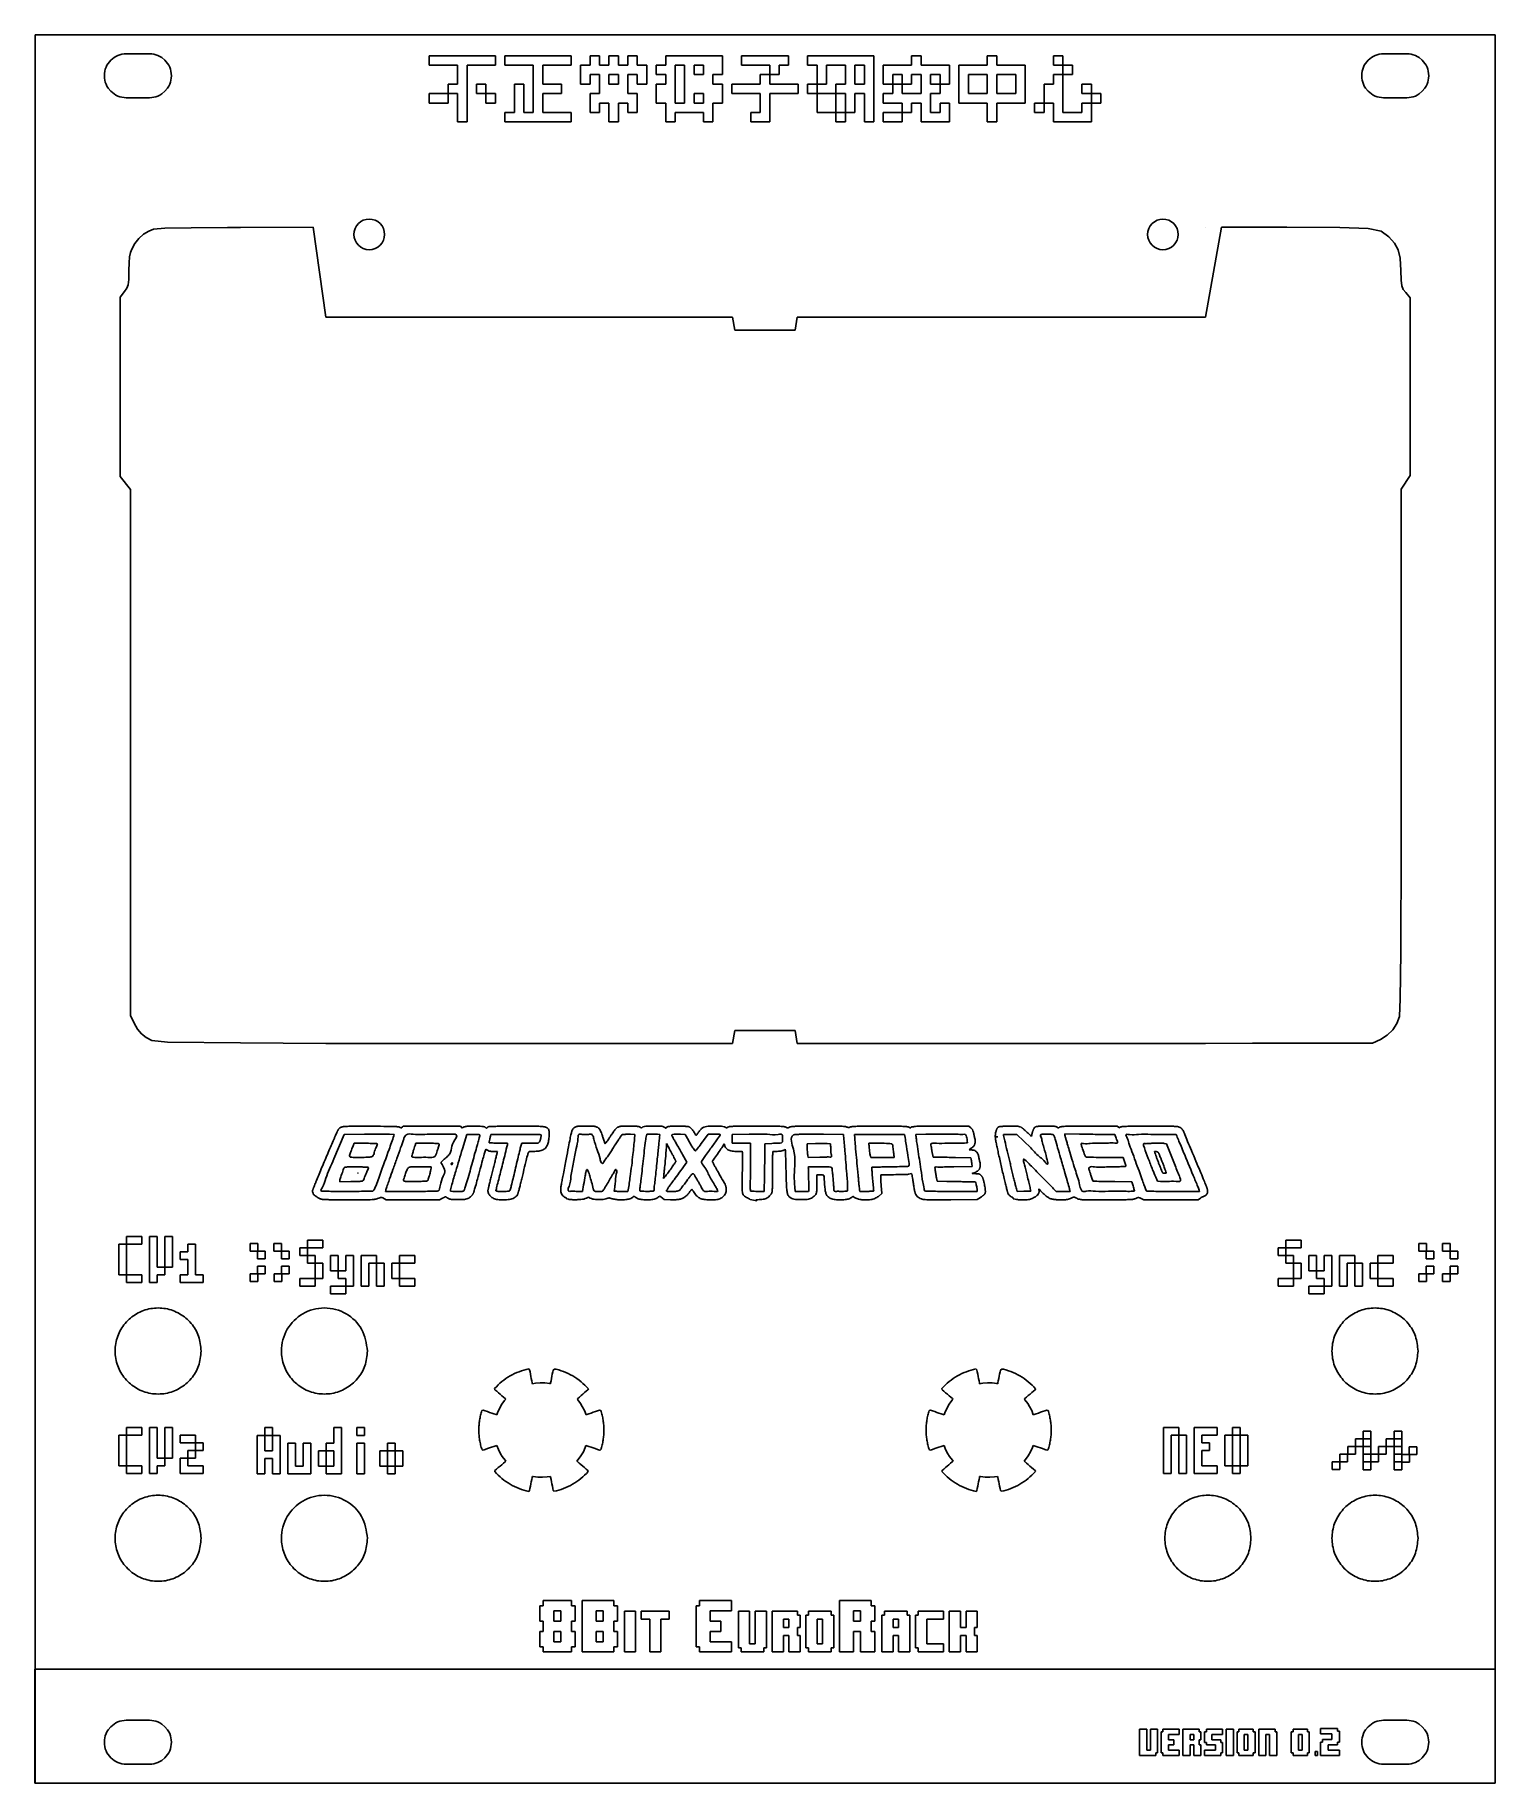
# Model space of a CAD drawing. Extents: x 3 to 110, y 3 to 131.
import ezdxf

# ---------------------------------------------------------------- set-up
doc = ezdxf.new("R2010")
doc.units = 0
doc.layers.add('engravings', color=7, linetype='CONTINUOUS')
doc.layers.add('Layer_1', color=7, linetype='CONTINUOUS')

msp = doc.modelspace()

# ---------------------------------------------------------------- linework, layer by layer
at = {"layer": 'engravings', "color": 1}
for p, q in [((32.012463, 129.0137), (32.012463, 129.708913)), ((32.012463, 129.708913), (36.878987, 129.708913)), ((34.098113, 129.0137), (32.012463, 129.0137)), ((34.098113, 127.623263), (34.098113, 129.0137)), ((36.878987, 129.0137), (34.793337, 129.0137)), ((34.793337, 129.0137), (34.793337, 124.842389)), ((36.878987, 129.708913), (36.878987, 129.0137)), ((37.5742, 129.0137), (37.5742, 129.708913)), ((37.5742, 129.708913), (42.440735, 129.708913)), ((39.659861, 129.0137), (37.5742, 129.0137)), ((39.659861, 125.537613), (39.659861, 129.0137)), ((42.440735, 129.0137), (40.355074, 129.0137)), ((40.355074, 129.0137), (40.355074, 127.623263)), ((42.440735, 129.708913), (42.440735, 129.0137)), ((43.135948, 127.623263), (43.135948, 129.0137)), ((43.135948, 129.0137), (43.831161, 129.0137)), ((43.831161, 129.0137), (43.831161, 129.708913)), ((43.831161, 129.708913), (44.526385, 129.708913)), ((44.526385, 129.708913), (44.526385, 129.0137)), ((44.526385, 129.0137), (45.221598, 129.0137)), ((45.221598, 129.0137), (45.221598, 129.708913)), ((45.221598, 129.708913), (45.916822, 129.708913)), ((45.916822, 129.708913), (45.916822, 129.0137)), ((45.916822, 129.0137), (46.612035, 129.0137)), ((46.612035, 129.0137), (46.612035, 129.708913)), ((46.612035, 129.708913), (47.307259, 129.708913)), ((47.307259, 129.708913), (47.307259, 129.0137)), ((47.307259, 129.0137), (48.002472, 129.0137)), ((48.002472, 129.0137), (48.002472, 127.623263)), ((48.697685, 128.318487), (48.697685, 129.0137)), ((48.697685, 129.0137), (49.392909, 129.0137)), ((49.392909, 129.0137), (49.392909, 129.708913)), ((49.392909, 129.708913), (53.56422, 129.708913)), ((50.783346, 129.0137), (50.088122, 129.0137)), ((50.088122, 129.0137), (50.088122, 126.232826)), ((50.783346, 126.232826), (50.783346, 129.0137)), ((52.173783, 129.0137), (51.478559, 129.0137)), ((51.478559, 129.0137), (51.478559, 128.318487)), ((52.173783, 128.318487), (52.173783, 129.0137)), ((53.56422, 129.708913), (53.56422, 128.318487)), ((54.954657, 129.0137), (54.954657, 129.708913)), ((54.954657, 129.708913), (58.430744, 129.708913)), ((57.040307, 129.0137), (54.954657, 129.0137)), ((57.040307, 128.318487), (57.040307, 129.0137)), ((58.430744, 129.0137), (57.73552, 129.0137)), ((57.73552, 129.0137), (57.73552, 128.318487)), ((58.430744, 129.708913), (58.430744, 129.0137)), ((59.821181, 129.0137), (59.821181, 129.708913)), ((59.821181, 129.708913), (64.687705, 129.708913)), ((60.516394, 129.0137), (59.821181, 129.0137)), ((60.516394, 127.623263), (60.516394, 129.0137)), ((62.602044, 129.0137), (61.211618, 129.0137)), ((61.211618, 129.0137), (61.211618, 127.623263)), ((62.602044, 127.623263), (62.602044, 129.0137)), ((63.992481, 129.0137), (63.297268, 129.0137)), ((63.297268, 129.0137), (63.297268, 127.623263)), ((63.992481, 127.623263), (63.992481, 129.0137)), ((64.687705, 129.708913), (64.687705, 124.842389)), ((65.382918, 127.623263), (65.382918, 129.0137)), ((65.382918, 129.0137), (67.468568, 129.0137)), ((67.468568, 129.0137), (67.468568, 129.708913)), ((67.468568, 129.708913), (68.163792, 129.708913)), ((68.163792, 129.708913), (68.163792, 129.0137)), ((68.163792, 129.0137), (70.249442, 129.0137)), ((70.249442, 129.0137), (70.249442, 127.623263)), ((70.944666, 126.232826), (70.944666, 129.0137)), ((70.944666, 129.0137), (73.030316, 129.0137)), ((73.030316, 129.0137), (73.030316, 129.708913)), ((73.030316, 129.708913), (73.725529, 129.708913)), ((73.725529, 129.708913), (73.725529, 129.0137)), ((73.725529, 129.0137), (75.81119, 129.0137)), ((75.81119, 129.0137), (75.81119, 126.232826)), ((77.89684, 129.0137), (77.89684, 129.708913)), ((77.89684, 129.708913), (78.592064, 129.708913)), ((78.592064, 129.0137), (77.89684, 129.0137)), ((78.592064, 129.708913), (78.592064, 129.0137)), ((78.592064, 128.318487), (78.592064, 129.0137)), ((78.592064, 129.0137), (79.287277, 129.0137)), ((79.287277, 129.0137), (79.287277, 128.318487)), ((33.4029, 126.92805), (33.4029, 127.623263)), ((33.4029, 127.623263), (34.098113, 127.623263)), ((35.48855, 126.92805), (35.48855, 127.623263)), ((35.48855, 127.623263), (36.183774, 127.623263)), ((36.183774, 127.623263), (36.183774, 126.92805)), ((38.269424, 125.537613), (38.269424, 127.623263)), ((38.269424, 127.623263), (38.964637, 127.623263)), ((38.964637, 127.623263), (38.964637, 125.537613)), ((40.355074, 127.623263), (41.745511, 127.623263)), ((41.745511, 127.623263), (41.745511, 126.92805)), ((43.831161, 127.623263), (43.135948, 127.623263)), ((44.526385, 128.318487), (43.831161, 128.318487)), ((43.831161, 128.318487), (43.831161, 127.623263)), ((44.526385, 126.92805), (44.526385, 128.318487)), ((45.916822, 128.318487), (45.221598, 128.318487)), ((45.221598, 128.318487), (45.221598, 127.623263)), ((45.221598, 127.623263), (45.916822, 127.623263)), ((45.916822, 127.623263), (45.916822, 128.318487)), ((47.307259, 128.318487), (46.612035, 128.318487)), ((46.612035, 128.318487), (46.612035, 126.92805)), ((47.307259, 127.623263), (47.307259, 128.318487)), ((48.002472, 127.623263), (47.307259, 127.623263)), ((49.392909, 128.318487), (48.697685, 128.318487)), ((48.697685, 126.232826), (48.697685, 127.623263)), ((48.697685, 127.623263), (49.392909, 127.623263)), ((49.392909, 127.623263), (49.392909, 128.318487)), ((51.478559, 128.318487), (52.173783, 128.318487)), ((53.56422, 128.318487), (52.868996, 128.318487)), ((52.868996, 128.318487), (52.868996, 127.623263)), ((52.868996, 127.623263), (53.56422, 127.623263)), ((53.56422, 127.623263), (53.56422, 126.232826)), ((54.259433, 126.92805), (54.259433, 127.623263)), ((54.259433, 127.623263), (56.345083, 127.623263)), ((56.345083, 127.623263), (56.345083, 128.318487)), ((56.345083, 128.318487), (57.040307, 128.318487)), ((57.040307, 128.318487), (57.040307, 127.623263)), ((57.73552, 128.318487), (57.040307, 128.318487)), ((57.040307, 127.623263), (59.125957, 127.623263)), ((59.125957, 127.623263), (59.125957, 126.92805)), ((59.821181, 126.92805), (59.821181, 127.623263)), ((59.821181, 127.623263), (60.516394, 127.623263)), ((60.516394, 127.623263), (60.516394, 126.92805)), ((61.211618, 127.623263), (60.516394, 127.623263)), ((61.906831, 126.92805), (61.906831, 127.623263)), ((61.906831, 127.623263), (62.602044, 127.623263)), ((63.297268, 127.623263), (63.992481, 127.623263)), ((66.078142, 127.623263), (65.382918, 127.623263)), ((66.773355, 128.318487), (66.078142, 128.318487)), ((66.078142, 128.318487), (66.078142, 127.623263)), ((66.078142, 126.92805), (66.078142, 127.623263)), ((66.078142, 127.623263), (66.773355, 127.623263)), ((66.773355, 127.623263), (66.773355, 128.318487)), ((67.468568, 127.623263), (66.773355, 127.623263)), ((66.773355, 127.623263), (66.773355, 126.92805)), ((68.163792, 128.318487), (67.468568, 128.318487)), ((67.468568, 128.318487), (67.468568, 127.623263)), ((68.163792, 126.92805), (68.163792, 128.318487)), ((69.554229, 128.318487), (68.859005, 128.318487)), ((68.859005, 128.318487), (68.859005, 127.623263)), ((68.859005, 127.623263), (69.554229, 127.623263)), ((69.554229, 127.623263), (69.554229, 128.318487)), ((70.249442, 127.623263), (69.554229, 127.623263)), ((69.554229, 127.623263), (69.554229, 126.92805)), ((73.030316, 128.318487), (71.639879, 128.318487)), ((71.639879, 128.318487), (71.639879, 126.92805)), ((73.030316, 126.92805), (73.030316, 128.318487)), ((75.115966, 128.318487), (73.725529, 128.318487)), ((73.725529, 128.318487), (73.725529, 126.92805)), ((75.115966, 126.92805), (75.115966, 128.318487)), ((77.201627, 126.232826), (77.201627, 127.623263)), ((77.201627, 127.623263), (77.89684, 127.623263)), ((77.89684, 127.623263), (77.89684, 128.318487)), ((77.89684, 128.318487), (78.592064, 128.318487)), ((79.287277, 128.318487), (78.592064, 128.318487)), ((78.592064, 128.318487), (78.592064, 125.537613)), ((79.98249, 126.92805), (79.98249, 127.623263)), ((79.98249, 127.623263), (80.677714, 127.623263)), ((80.677714, 127.623263), (80.677714, 126.92805)), ((32.012463, 126.232826), (32.012463, 126.92805)), ((32.012463, 126.92805), (33.4029, 126.92805)), ((33.4029, 126.232826), (32.012463, 126.232826)), ((33.4029, 126.92805), (33.4029, 126.232826)), ((34.098113, 126.92805), (33.4029, 126.92805)), ((34.098113, 124.842389), (34.098113, 126.92805)), ((36.183774, 126.92805), (35.48855, 126.92805)), ((36.183774, 126.232826), (36.183774, 126.92805)), ((36.183774, 126.92805), (36.878987, 126.92805)), ((36.878987, 126.232826), (36.183774, 126.232826)), ((36.878987, 126.92805), (36.878987, 126.232826)), ((41.745511, 126.92805), (40.355074, 126.92805)), ((40.355074, 126.92805), (40.355074, 125.537613)), ((43.831161, 125.537613), (43.831161, 126.92805)), ((43.831161, 126.92805), (44.526385, 126.92805)), ((45.221598, 126.232826), (44.526385, 126.232826)), ((44.526385, 126.232826), (44.526385, 125.537613)), ((45.221598, 124.842389), (45.221598, 126.232826)), ((46.612035, 126.232826), (45.916822, 126.232826)), ((45.916822, 126.232826), (45.916822, 124.842389)), ((46.612035, 126.92805), (47.307259, 126.92805)), ((46.612035, 125.537613), (46.612035, 126.232826)), ((47.307259, 126.92805), (47.307259, 125.537613)), ((49.392909, 126.232826), (48.697685, 126.232826)), ((49.392909, 124.842389), (49.392909, 126.232826)), ((50.088122, 126.232826), (50.783346, 126.232826)), ((52.173783, 126.92805), (51.478559, 126.92805)), ((51.478559, 126.92805), (51.478559, 126.232826)), ((51.478559, 126.232826), (52.173783, 126.232826)), ((52.173783, 126.232826), (52.173783, 126.92805)), ((53.56422, 126.232826), (52.868996, 126.232826)), ((52.868996, 126.232826), (52.868996, 124.842389)), ((56.345083, 126.92805), (54.259433, 126.92805)), ((56.345083, 125.537613), (56.345083, 126.92805)), ((59.125957, 126.92805), (57.040307, 126.92805)), ((57.040307, 126.92805), (57.040307, 124.842389)), ((60.516394, 126.92805), (59.821181, 126.92805)), ((60.516394, 125.537613), (60.516394, 126.92805)), ((60.516394, 126.92805), (61.906831, 126.92805)), ((62.602044, 126.92805), (61.906831, 126.92805)), ((61.906831, 126.92805), (61.906831, 125.537613)), ((62.602044, 125.537613), (62.602044, 126.92805)), ((63.992481, 126.92805), (63.297268, 126.92805)), ((63.297268, 126.92805), (63.297268, 125.537613)), ((63.992481, 124.842389), (63.992481, 126.92805)), ((65.382918, 126.232826), (65.382918, 126.92805)), ((65.382918, 126.92805), (66.078142, 126.92805)), ((66.773355, 126.232826), (65.382918, 126.232826)), ((66.773355, 126.92805), (68.163792, 126.92805)), ((66.773355, 125.537613), (66.773355, 126.232826)), ((68.163792, 126.232826), (67.468568, 126.232826)), ((67.468568, 126.232826), (67.468568, 125.537613)), ((68.163792, 124.842389), (68.163792, 126.232826)), ((69.554229, 126.92805), (68.859005, 126.92805)), ((68.859005, 126.92805), (68.859005, 125.537613)), ((69.554229, 125.537613), (69.554229, 126.232826)), ((69.554229, 126.232826), (70.249442, 126.232826)), ((70.249442, 126.232826), (70.249442, 124.842389)), ((73.030316, 126.232826), (70.944666, 126.232826)), ((71.639879, 126.92805), (73.030316, 126.92805)), ((73.030316, 124.842389), (73.030316, 126.232826)), ((73.725529, 126.92805), (75.115966, 126.92805)), ((75.81119, 126.232826), (73.725529, 126.232826)), ((73.725529, 126.232826), (73.725529, 124.842389)), ((76.506403, 125.537613), (76.506403, 126.232826)), ((76.506403, 126.232826), (77.201627, 126.232826)), ((77.201627, 126.232826), (77.201627, 125.537613)), ((77.89684, 126.232826), (77.201627, 126.232826)), ((77.89684, 124.842389), (77.89684, 126.232826)), ((80.677714, 126.92805), (79.98249, 126.92805)), ((79.98249, 125.537613), (79.98249, 126.232826)), ((79.98249, 126.232826), (80.677714, 126.232826)), ((80.677714, 126.232826), (80.677714, 126.92805)), ((80.677714, 126.92805), (81.372927, 126.92805)), ((80.677714, 126.232826), (80.677714, 124.842389)), ((81.372927, 126.232826), (80.677714, 126.232826)), ((81.372927, 126.92805), (81.372927, 126.232826)), ((34.793337, 124.842389), (34.098113, 124.842389)), ((37.5742, 125.537613), (38.269424, 125.537613)), ((37.5742, 124.842389), (37.5742, 125.537613)), ((42.440735, 124.842389), (37.5742, 124.842389)), ((38.964637, 125.537613), (39.659861, 125.537613)), ((40.355074, 125.537613), (42.440735, 125.537613)), ((42.440735, 125.537613), (42.440735, 124.842389)), ((44.526385, 125.537613), (43.831161, 125.537613)), ((45.916822, 124.842389), (45.221598, 124.842389)), ((47.307259, 125.537613), (46.612035, 125.537613)), ((50.088122, 124.842389), (49.392909, 124.842389)), ((52.173783, 125.537613), (50.088122, 125.537613)), ((50.088122, 125.537613), (50.088122, 124.842389)), ((52.173783, 124.842389), (52.173783, 125.537613)), ((52.868996, 124.842389), (52.173783, 124.842389)), ((55.64987, 124.842389), (55.64987, 125.537613)), ((55.64987, 125.537613), (56.345083, 125.537613)), ((57.040307, 124.842389), (55.64987, 124.842389)), ((61.906831, 125.537613), (60.516394, 125.537613)), ((61.906831, 125.537613), (62.602044, 125.537613)), ((61.906831, 124.842389), (61.906831, 125.537613)), ((62.602044, 124.842389), (61.906831, 124.842389)), ((63.297268, 125.537613), (62.602044, 125.537613)), ((62.602044, 125.537613), (62.602044, 124.842389)), ((64.687705, 124.842389), (63.992481, 124.842389)), ((65.382918, 125.537613), (66.773355, 125.537613)), ((65.382918, 124.842389), (65.382918, 125.537613)), ((66.773355, 124.842389), (65.382918, 124.842389)), ((66.773355, 125.537613), (66.773355, 124.842389)), ((67.468568, 125.537613), (66.773355, 125.537613)), ((70.249442, 124.842389), (68.163792, 124.842389)), ((68.859005, 125.537613), (69.554229, 125.537613)), ((73.725529, 124.842389), (73.030316, 124.842389)), ((77.201627, 125.537613), (76.506403, 125.537613)), ((80.677714, 124.842389), (77.89684, 124.842389)), ((78.592064, 125.537613), (79.98249, 125.537613)), ((25.007776, 48.608963), (25.755534, 50.408336)), ((25.755534, 50.408336), (27.246916, 50.422807)), ((27.246916, 50.422807), (27.246916, 50.422807)), ((27.779699, 51.013468), (27.776082, 51.013468)), ((29.084013, 50.422807), (29.429728, 50.409371)), ((29.429728, 50.409371), (29.416809, 50.321003)), ((30.044159, 50.975227), (29.93409, 50.871873)), ((30.101521, 51.024318), (30.044159, 50.975227)), ((32.202167, 51.015534), (30.101521, 51.024318)), ((30.101521, 51.024318), (30.101521, 51.024318)), ((34.305917, 51.015534), (32.202167, 51.015534)), ((33.640839, 50.440375), (33.640839, 50.440893)), ((33.640839, 50.440893), (33.640839, 50.440893)), ((34.43924, 50.878075), (34.305917, 51.015534)), ((34.456295, 49.355686), (34.772039, 50.402653)), ((34.772039, 50.402653), (35.245394, 50.410921)), ((35.245394, 50.410921), (35.245394, 50.410403)), ((35.245394, 50.410921), (35.245394, 50.410921)), ((36.511984, 50.282247), (36.548673, 50.416605)), ((36.548673, 50.416605), (38.31859, 50.416605)), ((36.548673, 50.416605), (36.548673, 50.416605)), ((40.824382, 50.545279), (40.824382, 50.54838)), ((46.051451, 50.210415), (46.184261, 50.402653)), ((46.184261, 50.402653), (46.344458, 50.416605)), ((46.815229, 50.422807), (47.126839, 50.414538)), ((46.815229, 50.422807), (46.815229, 50.422807)), ((47.126839, 50.414538), (47.106686, 50.096729)), ((47.517512, 50.95559), (47.513896, 50.95559)), ((47.96968, 50.338574), (47.995519, 50.44451)), ((47.995519, 50.44451), (48.298861, 50.44451)), ((47.995519, 50.44451), (47.995519, 50.44451)), ((48.667312, 51.028454), (48.502982, 51.024318)), ((48.667312, 51.018635), (48.667312, 51.028454)), ((48.667312, 51.028454), (48.667312, 51.028454)), ((48.778935, 50.425907), (48.956184, 50.408336)), ((48.956184, 50.408336), (48.939132, 50.206798)), ((50.484772, 50.421256), (50.813435, 50.410921)), ((50.813435, 50.410921), (51.059415, 49.982005)), ((52.181828, 49.977873), (52.51514, 50.430556)), ((52.51514, 50.430556), (52.946122, 50.430556)), ((52.51514, 50.430556), (52.51514, 50.430556)), ((54.270071, 50.416605), (55.519608, 50.422807)), ((54.270071, 50.091043), (54.270071, 50.416605)), ((55.519608, 50.422807), (55.519608, 50.422807)), ((56.120606, 51.021736), (55.926817, 51.021736)), ((59.219642, 50.423322), (59.219642, 50.423838)), ((59.219642, 50.423838), (59.219642, 50.423838)), ((60.995242, 50.422288), (62.45045, 50.408852)), ((62.45045, 50.408852), (62.465436, 50.307051)), ((63.275207, 50.417639), (65.109203, 50.410921)), ((63.292259, 50.141687), (63.275207, 50.417639)), ((63.275207, 50.417639), (63.275207, 50.417639)), ((65.109203, 50.410921), (66.943715, 50.403169)), ((66.943715, 50.403169), (66.963353, 50.31842)), ((67.788625, 50.410403), (68.507445, 50.431591)), ((67.788625, 50.322037), (67.788625, 50.410403)), ((69.268638, 50.440375), (69.268638, 50.440375)), ((71.667459, 51.0176), (69.585416, 51.0176)), ((70.216386, 50.436758), (70.216386, 50.437793)), ((71.820423, 50.899263), (71.667459, 51.0176)), ((73.617727, 50.250724), (73.812547, 50.246589)), ((73.812547, 50.246589), (73.617727, 50.238839)), ((73.617727, 50.238839), (73.617727, 50.230568)), ((73.881278, 50.972126), (73.877143, 50.972126)), ((73.885411, 50.975227), (73.881278, 50.972126)), ((74.225959, 50.33909), (74.210457, 50.416605)), ((74.210457, 50.416605), (74.709133, 50.416605)), ((74.670893, 51.022252), (74.488476, 51.021736)), ((74.488476, 51.021736), (74.488476, 51.013468)), ((74.709133, 50.416605), (75.208327, 50.416605)), ((75.208327, 50.416605), (76.218602, 49.422867)), ((76.499722, 50.914765), (76.495589, 50.914765)), ((76.495589, 50.914765), (76.495589, 50.911664)), ((77.341015, 50.441925), (77.341015, 50.441925)), ((77.347216, 51.023286), (77.347216, 51.023286)), ((77.572009, 50.436758), (77.572525, 50.436758)), ((78.241736, 50.900297), (78.2376, 50.900297)), ((78.717673, 50.454329), (79.80908, 50.436242)), ((78.732662, 50.358211), (78.717673, 50.454329)), ((78.717673, 50.454329), (78.717673, 50.454329)), ((82.579971, 51.022252), (80.501545, 51.022252)), ((81.65548, 50.416605), (82.409439, 50.416605)), ((82.409439, 50.416605), (82.506073, 50.150471)), ((82.739652, 50.895646), (82.579971, 51.022252)), ((85.061474, 50.416605), (86.900638, 50.417121)), ((86.900638, 50.417121), (86.950763, 50.310152)), ((86.900638, 50.417121), (86.900638, 50.417121)), ((26.138973, 48.839958), (26.138973, 48.833756)), ((26.140006, 48.839958), (26.138973, 48.839958)), ((26.138973, 48.839958), (26.138973, 48.839958)), ((26.163261, 48.838407), (26.194783, 48.762443)), ((26.50019, 49.769616), (26.419059, 49.576862)), ((27.338382, 49.76083), (26.50019, 49.769616)), ((26.50019, 49.769616), (26.50019, 49.769616)), ((31.033765, 49.765481), (30.977437, 49.603217)), ((31.78979, 49.765481), (31.033765, 49.765481)), ((31.033765, 49.765481), (31.033765, 49.765481)), ((37.769786, 49.76238), (37.108328, 49.771167)), ((37.754284, 49.655928), (37.769786, 49.76238)), ((38.807966, 49.765481), (38.7258, 49.472992)), ((39.414132, 49.765481), (38.807966, 49.765481)), ((40.020295, 49.765481), (39.414132, 49.765481)), ((40.093159, 49.845062), (40.020295, 49.765481)), ((49.461581, 49.737059), (49.461581, 49.737059)), ((50.944695, 48.371251), (50.618098, 48.948477)), ((54.270071, 49.766), (54.270071, 50.091043)), ((54.942382, 49.766), (54.270071, 49.766)), ((55.614175, 49.766), (54.942382, 49.766)), ((55.630712, 49.670914), (55.614175, 49.766)), ((56.685944, 49.732408), (56.668892, 48.312858)), ((57.193407, 49.749979), (56.685944, 49.732408)), ((60.411814, 49.749979), (59.77878, 49.729826)), ((59.77878, 49.729826), (59.796867, 49.360856)), ((59.841825, 48.853393), (59.869731, 48.712834)), ((60.924963, 49.758247), (60.924963, 49.758247)), ((61.494436, 49.730342), (61.269644, 49.749979)), ((61.508391, 49.641976), (61.494436, 49.730342)), ((64.31907, 49.765481), (64.330955, 49.645074)), ((64.973294, 49.765481), (64.31907, 49.765481)), ((64.31907, 49.765481), (64.31907, 49.765481)), ((68.959615, 49.209443), (69.042814, 48.747457)), ((71.575993, 49.803721), (71.475739, 49.785118)), ((71.559972, 49.951517), (71.575993, 49.803721)), ((71.705183, 49.276105), (71.854527, 49.394445)), ((79.953259, 49.653343), (79.969796, 49.661095)), ((79.970827, 49.659029), (79.953259, 49.653343)), ((79.969796, 49.661095), (79.969796, 49.661095)), ((85.314172, 49.16035), (85.314172, 49.16035)), ((85.52036, 49.140712), (85.52036, 49.13658)), ((85.52036, 49.13658), (85.524495, 49.13658)), ((85.724483, 49.766515), (85.724483, 49.766515)), ((86.196288, 49.734993), (86.062962, 49.752561)), ((86.692382, 48.498376), (86.196288, 49.734993)), ((26.194783, 48.762443), (26.189616, 48.757276)), ((26.665039, 48.025536), (26.665039, 48.02502)), ((26.665039, 48.025536), (26.665039, 48.025536)), ((26.771491, 47.570267), (26.771491, 47.577501)), ((26.771491, 47.577501), (26.771491, 47.577501)), ((26.779759, 47.573368), (26.775627, 47.570267)), ((32.143258, 48.03949), (31.424954, 48.03794)), ((32.143258, 47.930969), (32.143258, 48.03949)), ((32.143258, 48.03949), (32.143258, 48.03949)), ((32.933907, 48.427578), (32.857426, 48.357816)), ((32.857426, 48.357816), (32.950959, 48.20382)), ((33.68735, 48.333011), (33.68735, 48.331976)), ((33.68735, 48.333011), (33.68735, 48.333011)), ((50.819637, 48.198653), (50.944695, 48.371251)), ((55.02558, 47.751134), (55.02558, 47.747001)), ((59.869731, 48.712834), (60.714641, 48.732987)), ((64.439476, 48.827038), (64.479267, 48.718517)), ((64.479267, 48.718517), (65.334512, 48.718517)), ((64.868908, 48.015201), (64.551615, 48.011066)), ((64.551615, 48.011066), (64.551615, 47.8426)), ((65.334512, 48.718517), (66.18924, 48.718517)), ((66.18924, 48.718517), (66.174254, 48.824453)), ((69.042814, 48.747457), (69.302746, 48.743837)), ((71.910339, 48.045689), (70.563652, 48.035871)), ((70.688191, 48.722134), (71.813186, 48.704565)), ((71.813186, 48.704565), (71.843158, 48.591392)), ((71.891736, 48.262214), (71.910339, 48.045689)), ((77.440749, 48.276168), (77.440749, 48.275133)), ((81.65703, 48.722652), (83.009919, 48.712315)), ((83.009919, 48.712315), (83.11689, 48.420345)), ((25.435657, 47.019913), (25.435657, 46.928447)), ((25.435657, 46.928447), (26.245426, 46.941882)), ((28.798758, 46.228229), (28.816329, 46.315563)), ((33.580895, 46.242699), (33.586581, 46.348636)), ((43.356527, 46.716573), (43.27126, 46.228745)), ((46.644697, 46.334684), (46.61886, 46.228745)), ((53.845293, 46.446304), (53.845293, 46.449405)), ((53.845293, 46.340368), (53.845293, 46.343469)), ((56.635819, 46.561025), (56.620317, 46.228229)), ((57.228549, 46.389977), (57.228549, 46.393078)), ((58.912167, 46.228229), (58.897697, 46.308329)), ((59.905905, 46.301612), (59.888849, 46.228229)), ((63.672597, 46.228229), (63.646761, 46.334684)), ((65.19447, 47.441077), (66.125679, 47.452443)), ((65.19447, 47.349092), (65.19447, 47.441077)), ((65.290069, 46.08922), (65.236843, 46.63079)), ((69.300163, 47.21835), (69.355456, 46.978056)), ((69.355456, 46.978056), (70.054638, 46.961519)), ((72.29481, 46.291793), (72.29481, 46.228229)), ((72.881854, 46.331065), (72.881854, 46.334684)), ((75.225898, 46.227198), (75.172672, 46.404963)), ((76.210334, 46.341402), (76.218086, 46.242184)), ((76.829419, 46.311428), (76.829419, 46.31918)), ((78.096524, 46.228229), (77.946662, 46.374991)), ((79.095946, 46.317629), (79.112482, 46.228229)), ((80.642104, 47.416788), (80.760961, 47.048335)), ((80.760961, 47.048335), (80.792483, 47.073139)), ((80.782664, 46.980638), (80.783699, 46.978056)), ((80.783699, 46.978056), (80.960949, 46.969788)), ((82.393937, 46.941882), (83.649157, 46.92121)), ((83.649157, 46.92121), (83.745791, 46.624073)), ((85.405639, 47.275712), (85.541547, 46.978572)), ((85.541547, 46.978572), (85.761689, 46.960485)), ((88.611127, 46.30626), (88.633349, 46.228229)), ((23.857975, 45.75539), (23.857975, 45.758491)), ((24.118424, 45.647387), (24.121525, 45.645321)), ((24.121525, 45.645321), (24.127726, 45.644802)), ((24.144779, 45.638603), (24.148913, 45.638603)), ((28.608588, 45.741954), (28.853019, 45.615865)), ((30.712336, 46.228229), (28.798758, 46.228229)), ((28.853019, 45.615865), (30.812073, 45.615865)), ((30.812073, 45.615865), (32.771127, 45.615865)), ((32.771127, 45.615865), (32.988168, 45.717666)), ((33.735925, 46.224613), (33.580895, 46.242699)), ((36.876302, 45.657722), (36.879918, 45.657722)), ((42.103373, 45.729553), (42.103373, 45.684077)), ((42.103373, 45.684077), (42.248066, 45.645837)), ((43.27126, 46.228745), (42.803071, 46.229264)), ((43.573567, 45.730585), (43.711026, 45.79208)), ((43.711026, 45.79208), (43.844352, 45.730585)), ((46.61886, 46.228745), (46.114498, 46.228745)), ((47.066893, 45.869079), (47.066893, 45.87218)), ((47.079296, 45.87218), (47.075163, 45.869079)), ((48.927247, 45.86081), (48.957219, 45.8882)), ((48.957219, 45.8882), (49.025947, 45.830323)), ((49.025947, 45.830323), (49.274512, 45.631366)), ((49.274512, 45.631366), (49.740116, 45.615865)), ((55.475684, 45.715083), (55.482918, 45.707331)), ((55.482918, 45.707331), (55.487051, 45.710948)), ((55.604875, 45.626199), (56.087015, 45.526464)), ((55.627095, 46.250452), (55.626579, 46.250452)), ((56.087015, 45.526464), (56.021387, 45.617931)), ((56.620317, 46.228229), (56.138174, 46.229264)), ((58.664636, 45.706815), (58.664636, 45.703714)), ((59.399992, 46.228229), (58.912167, 46.228229)), ((59.888849, 46.228229), (59.399992, 46.228229)), ((64.176444, 46.228229), (63.672597, 46.228229)), ((65.026521, 45.863395), (65.290069, 46.073199)), ((65.290069, 46.073199), (65.285937, 46.08922)), ((65.285937, 46.08922), (65.290069, 46.08922)), ((70.34196, 45.608631), (72.277758, 45.620516)), ((72.29481, 46.228229), (70.383299, 46.228229)), ((72.277758, 45.620516), (72.533038, 45.789497)), ((72.533038, 45.789497), (72.537174, 45.789497)), ((72.828112, 46.013771), (72.828112, 46.017907)), ((74.93496, 45.757459), (74.93496, 45.673742)), ((74.93496, 45.673742), (75.087405, 45.643252)), ((75.721992, 46.235466), (75.225898, 46.227198)), ((76.218086, 46.242184), (75.721992, 46.235466)), ((78.603987, 46.228229), (78.096524, 46.228229)), ((79.112482, 46.228229), (78.603987, 46.228229)), ((84.282194, 45.725934), (84.53489, 45.618447)), ((84.53489, 45.618447), (86.516164, 45.618447)), ((86.516164, 45.618447), (88.521727, 45.618447)), ((88.633349, 46.228229), (86.707884, 46.228229)), ((88.521727, 45.618447), (88.689676, 45.736787)), ((89.22401, 46.205491), (89.22401, 46.213759)), ((89.22401, 46.172418), (89.22401, 46.175519)), ((9.764591, 42.3401), (9.764591, 42.90376)), ((9.764591, 42.90376), (10.891915, 42.90376)), ((10.891915, 42.90376), (10.891915, 42.3401)), ((11.455576, 39.52179), (11.455576, 42.90376)), ((11.455576, 42.90376), (12.019238, 42.90376)), ((12.019238, 42.90376), (12.019238, 40.64911)), ((12.5829, 40.64911), (12.5829, 42.90376)), ((12.5829, 42.90376), (13.146562, 42.90376)), ((13.146562, 42.90376), (13.146562, 40.64911)), ((18.84588, 41.840884), (18.84588, 42.405376)), ((18.84588, 42.405376), (19.410373, 42.405376)), ((19.410373, 42.405376), (19.410373, 41.840884)), ((20.59402, 41.840884), (20.59402, 42.405376)), ((20.59402, 42.405376), (21.158513, 42.405376)), ((21.158513, 42.405376), (21.158513, 41.840884)), ((23.071982, 42.07283), (23.071982, 42.63649)), ((23.071982, 42.63649), (24.199306, 42.63649)), ((24.199306, 42.63649), (24.199306, 42.07283)), ((94.981953, 42.07283), (94.981953, 42.63649)), ((94.981953, 42.63649), (96.109277, 42.63649)), ((96.109277, 42.63649), (96.109277, 42.07283)), ((104.740967, 41.840884), (104.740967, 42.405376)), ((104.740967, 42.405376), (105.30546, 42.405376)), ((105.30546, 42.405376), (105.30546, 41.840884)), ((106.489107, 41.840884), (106.489107, 42.405376)), ((106.489107, 42.405376), (107.0536, 42.405376)), ((107.0536, 42.405376), (107.0536, 41.840884)), ((9.200929, 40.08545), (9.200929, 42.3401)), ((9.200929, 42.3401), (9.764591, 42.3401)), ((9.764591, 42.3401), (9.764591, 40.08545)), ((10.891915, 42.3401), (9.764591, 42.3401)), ((13.710223, 41.21277), (13.710223, 41.77644)), ((13.710223, 41.77644), (14.273885, 41.77644)), ((14.273885, 41.21277), (13.710223, 41.21277)), ((14.273885, 41.77644), (14.273885, 42.3401)), ((14.273885, 42.3401), (14.837547, 42.3401)), ((14.273885, 40.08545), (14.273885, 41.21277)), ((14.837547, 42.3401), (14.837547, 40.08545)), ((19.410373, 41.840884), (18.84588, 41.840884)), ((19.399814, 41.267514), (19.399814, 41.832006)), ((19.399814, 41.832006), (19.964306, 41.832006)), ((19.964306, 41.267514), (19.399814, 41.267514)), ((19.964306, 41.832006), (19.964306, 41.267514)), ((21.158513, 41.840884), (20.59402, 41.840884)), ((21.147954, 41.267514), (21.147954, 41.832006)), ((21.147954, 41.832006), (21.712446, 41.832006)), ((21.712446, 41.267514), (21.147954, 41.267514)), ((21.712446, 41.832006), (21.712446, 41.267514)), ((22.508321, 41.50916), (22.508321, 42.07283)), ((22.508321, 42.07283), (23.071982, 42.07283)), ((23.071982, 41.50916), (22.508321, 41.50916)), ((23.071982, 42.07283), (23.071982, 41.50916)), ((24.199306, 42.07283), (23.071982, 42.07283)), ((23.071982, 40.9455), (23.071982, 41.50916)), ((23.071982, 41.50916), (23.635644, 41.50916)), ((23.635644, 41.50916), (23.635644, 40.9455)), ((24.762968, 40.38184), (24.762968, 41.50916)), ((24.762968, 41.50916), (25.326629, 41.50916)), ((25.326629, 41.50916), (25.326629, 40.38184)), ((25.890291, 40.38184), (25.890291, 41.50916)), ((25.890291, 41.50916), (26.453953, 41.50916)), ((26.453953, 41.50916), (26.453953, 39.25452)), ((27.017615, 39.25452), (27.017615, 41.50916)), ((27.017615, 41.50916), (28.144938, 41.50916)), ((28.144938, 41.50916), (28.144938, 40.9455)), ((29.835923, 40.9455), (29.835923, 41.50916)), ((29.835923, 41.50916), (30.963247, 41.50916)), ((30.963247, 41.50916), (30.963247, 40.9455)), ((94.418292, 41.50916), (94.418292, 42.07283)), ((94.418292, 42.07283), (94.981953, 42.07283)), ((94.981953, 41.50916), (94.418292, 41.50916)), ((94.981953, 42.07283), (94.981953, 41.50916)), ((96.109277, 42.07283), (94.981953, 42.07283)), ((94.981953, 40.9455), (94.981953, 41.50916)), ((94.981953, 41.50916), (95.545615, 41.50916)), ((95.545615, 41.50916), (95.545615, 40.9455)), ((96.672939, 40.38184), (96.672939, 41.50916)), ((96.672939, 41.50916), (97.2366, 41.50916)), ((97.2366, 41.50916), (97.2366, 40.38184)), ((97.800262, 40.38184), (97.800262, 41.50916)), ((97.800262, 41.50916), (98.363924, 41.50916)), ((98.363924, 41.50916), (98.363924, 39.25452)), ((98.927586, 39.25452), (98.927586, 41.50916)), ((98.927586, 41.50916), (100.054909, 41.50916)), ((100.054909, 41.50916), (100.054909, 40.9455)), ((101.745894, 40.9455), (101.745894, 41.50916)), ((101.745894, 41.50916), (102.873218, 41.50916)), ((102.873218, 41.50916), (102.873218, 40.9455)), ((105.30546, 41.840884), (104.740967, 41.840884)), ((105.294901, 41.267514), (105.294901, 41.832006)), ((105.294901, 41.832006), (105.859393, 41.832006)), ((105.859393, 41.267514), (105.294901, 41.267514)), ((105.859393, 41.832006), (105.859393, 41.267514)), ((107.0536, 41.840884), (106.489107, 41.840884)), ((107.043041, 41.267514), (107.043041, 41.832006)), ((107.043041, 41.832006), (107.607533, 41.832006)), ((107.607533, 41.267514), (107.043041, 41.267514)), ((107.607533, 41.832006), (107.607533, 41.267514)), ((9.764591, 40.08545), (9.200929, 40.08545)), ((9.764591, 39.52179), (9.764591, 40.08545)), ((9.764591, 40.08545), (10.891915, 40.08545)), ((10.891915, 40.08545), (10.891915, 39.52179)), ((12.019238, 40.64911), (12.5829, 40.64911)), ((12.5829, 40.08545), (12.019238, 40.08545)), ((12.019238, 40.08545), (12.019238, 39.52179)), ((12.5829, 40.64911), (12.5829, 40.08545)), ((13.146562, 40.64911), (12.5829, 40.64911)), ((13.710223, 39.52179), (13.710223, 40.08545)), ((13.710223, 40.08545), (14.273885, 40.08545)), ((14.837547, 40.08545), (15.401209, 40.08545)), ((15.401209, 40.08545), (15.401209, 39.52179)), ((18.855598, 39.595994), (18.855598, 40.160487)), ((18.855598, 40.160487), (19.420091, 40.160487)), ((19.399814, 40.159646), (19.399814, 40.724139)), ((19.399814, 40.724139), (19.964306, 40.724139)), ((19.964306, 40.159646), (19.399814, 40.159646)), ((19.420091, 40.160487), (19.420091, 39.595994)), ((19.964306, 40.724139), (19.964306, 40.159646)), ((20.603738, 39.595994), (20.603738, 40.160487)), ((20.603738, 40.160487), (21.168231, 40.160487)), ((21.147954, 40.159646), (21.147954, 40.724139)), ((21.147954, 40.724139), (21.712446, 40.724139)), ((21.712446, 40.159646), (21.147954, 40.159646)), ((21.168231, 40.160487), (21.168231, 39.595994)), ((21.712446, 40.724139), (21.712446, 40.159646)), ((23.635644, 40.9455), (23.071982, 40.9455)), ((23.635644, 39.81818), (23.635644, 40.9455)), ((23.635644, 40.9455), (24.199306, 40.9455)), ((24.199306, 40.9455), (24.199306, 39.81818)), ((25.326629, 40.38184), (24.762968, 40.38184)), ((25.326629, 39.81818), (25.326629, 40.38184)), ((25.326629, 40.38184), (25.890291, 40.38184)), ((28.144938, 40.9455), (27.581276, 40.9455)), ((27.581276, 40.9455), (27.581276, 39.25452)), ((28.144938, 39.25452), (28.144938, 40.9455)), ((28.144938, 40.9455), (28.7086, 40.9455)), ((28.7086, 40.9455), (28.7086, 39.25452)), ((29.272262, 39.81818), (29.272262, 40.9455)), ((29.272262, 40.9455), (29.835923, 40.9455)), ((29.835923, 40.9455), (29.835923, 39.81818)), ((30.963247, 40.9455), (29.835923, 40.9455)), ((95.545615, 40.9455), (94.981953, 40.9455)), ((95.545615, 39.81818), (95.545615, 40.9455)), ((95.545615, 40.9455), (96.109277, 40.9455)), ((96.109277, 40.9455), (96.109277, 39.81818)), ((97.2366, 40.38184), (96.672939, 40.38184)), ((97.2366, 39.81818), (97.2366, 40.38184)), ((97.2366, 40.38184), (97.800262, 40.38184)), ((100.054909, 40.9455), (99.491247, 40.9455)), ((99.491247, 40.9455), (99.491247, 39.25452)), ((100.054909, 39.25452), (100.054909, 40.9455)), ((100.054909, 40.9455), (100.618571, 40.9455)), ((100.618571, 40.9455), (100.618571, 39.25452)), ((101.182233, 39.81818), (101.182233, 40.9455)), ((101.182233, 40.9455), (101.745894, 40.9455)), ((101.745894, 40.9455), (101.745894, 39.81818)), ((102.873218, 40.9455), (101.745894, 40.9455)), ((104.750685, 39.595994), (104.750685, 40.160487)), ((104.750685, 40.160487), (105.315178, 40.160487)), ((105.294901, 40.159646), (105.294901, 40.724139)), ((105.294901, 40.724139), (105.859393, 40.724139)), ((105.859393, 40.159646), (105.294901, 40.159646)), ((105.315178, 40.160487), (105.315178, 39.595994)), ((105.859393, 40.724139), (105.859393, 40.159646)), ((106.498825, 39.595994), (106.498825, 40.160487)), ((106.498825, 40.160487), (107.063318, 40.160487)), ((107.043041, 40.159646), (107.043041, 40.724139)), ((107.043041, 40.724139), (107.607533, 40.724139)), ((107.607533, 40.159646), (107.043041, 40.159646)), ((107.063318, 40.160487), (107.063318, 39.595994)), ((107.607533, 40.724139), (107.607533, 40.159646)), ((10.891915, 39.52179), (9.764591, 39.52179)), ((12.019238, 39.52179), (11.455576, 39.52179)), ((15.401209, 39.52179), (13.710223, 39.52179)), ((19.420091, 39.595994), (18.855598, 39.595994)), ((21.168231, 39.595994), (20.603738, 39.595994)), ((22.508321, 39.25452), (22.508321, 39.81818)), ((22.508321, 39.81818), (23.635644, 39.81818)), ((23.635644, 39.25452), (22.508321, 39.25452)), ((24.199306, 39.81818), (23.635644, 39.81818)), ((23.635644, 39.81818), (23.635644, 39.25452)), ((24.762968, 39.25452), (25.890291, 39.25452)), ((24.762968, 38.69085), (24.762968, 39.25452)), ((25.890291, 38.69085), (24.762968, 38.69085)), ((25.890291, 39.81818), (25.326629, 39.81818)), ((25.890291, 39.25452), (25.890291, 39.81818)), ((25.890291, 39.25452), (25.890291, 38.69085)), ((26.453953, 39.25452), (25.890291, 39.25452)), ((27.581276, 39.25452), (27.017615, 39.25452)), ((28.7086, 39.25452), (28.144938, 39.25452)), ((29.835923, 39.81818), (29.272262, 39.81818)), ((29.835923, 39.25452), (29.835923, 39.81818)), ((29.835923, 39.81818), (30.963247, 39.81818)), ((30.963247, 39.25452), (29.835923, 39.25452)), ((30.963247, 39.81818), (30.963247, 39.25452)), ((94.418292, 39.25452), (94.418292, 39.81818)), ((94.418292, 39.81818), (95.545615, 39.81818)), ((95.545615, 39.25452), (94.418292, 39.25452)), ((96.109277, 39.81818), (95.545615, 39.81818)), ((95.545615, 39.81818), (95.545615, 39.25452)), ((96.672939, 39.25452), (97.800262, 39.25452)), ((96.672939, 38.69085), (96.672939, 39.25452)), ((97.800262, 38.69085), (96.672939, 38.69085)), ((97.800262, 39.81818), (97.2366, 39.81818)), ((97.800262, 39.25452), (97.800262, 39.81818)), ((97.800262, 39.25452), (97.800262, 38.69085)), ((98.363924, 39.25452), (97.800262, 39.25452)), ((99.491247, 39.25452), (98.927586, 39.25452)), ((100.618571, 39.25452), (100.054909, 39.25452)), ((101.745894, 39.81818), (101.182233, 39.81818)), ((101.745894, 39.25452), (101.745894, 39.81818)), ((101.745894, 39.81818), (102.873218, 39.81818)), ((102.873218, 39.25452), (101.745894, 39.25452)), ((102.873218, 39.81818), (102.873218, 39.25452)), ((105.315178, 39.595994), (104.750685, 39.595994)), ((107.063318, 39.595994), (106.498825, 39.595994)), ((9.200929, 26.04804), (9.200929, 28.30268)), ((9.200929, 28.30268), (9.764591, 28.30268)), ((9.764591, 28.30268), (9.764591, 28.86635)), ((9.764591, 28.86635), (10.891915, 28.86635)), ((9.764591, 28.30268), (9.764591, 26.04804)), ((10.891915, 28.30268), (9.764591, 28.30268)), ((10.891915, 28.86635), (10.891915, 28.30268)), ((11.455576, 25.48438), (11.455576, 28.86635)), ((11.455576, 28.86635), (12.019238, 28.86635)), ((12.019238, 28.86635), (12.019238, 26.6117)), ((12.5829, 26.6117), (12.5829, 28.86635)), ((12.5829, 28.86635), (13.146562, 28.86635)), ((13.146562, 28.86635), (13.146562, 26.6117)), ((13.710223, 27.73902), (13.710223, 28.30268)), ((13.710223, 28.30268), (14.837547, 28.30268)), ((14.837547, 28.30268), (14.837547, 27.73902)), ((19.367538, 25.47443), (19.367538, 28.29456)), ((19.367538, 28.29456), (19.931565, 28.29456)), ((19.931565, 28.29456), (19.931565, 28.85859)), ((19.931565, 28.85859), (20.495592, 28.85859)), ((19.931565, 28.29456), (19.931565, 27.16651)), ((20.495592, 28.29456), (19.931565, 28.29456)), ((20.495592, 28.85859), (20.495592, 28.29456)), ((20.495592, 27.16651), (20.495592, 28.29456)), ((20.495592, 28.29456), (21.059618, 28.29456)), ((21.059618, 28.29456), (21.059618, 25.47443)), ((25.007804, 27.73053), (25.007804, 28.85859)), ((25.007804, 28.85859), (25.571831, 28.85859)), ((25.571831, 28.85859), (25.571831, 25.47443)), ((26.699884, 28.29456), (26.699884, 28.85859)), ((26.699884, 28.85859), (27.263911, 28.85859)), ((27.263911, 28.29456), (26.699884, 28.29456)), ((27.263911, 28.85859), (27.263911, 28.29456)), ((85.981378, 25.48438), (85.981378, 28.86635)), ((85.981378, 28.86635), (87.108701, 28.86635)), ((87.108701, 28.30268), (86.54504, 28.30268)), ((86.54504, 28.30268), (86.54504, 25.48438)), ((87.108701, 28.86635), (87.108701, 28.30268)), ((87.108701, 25.48438), (87.108701, 28.30268)), ((87.108701, 28.30268), (87.672363, 28.30268)), ((87.672363, 28.30268), (87.672363, 25.48438)), ((88.236025, 25.48438), (88.236025, 28.86635)), ((88.236025, 28.86635), (89.92701, 28.86635)), ((89.92701, 28.30268), (88.799687, 28.30268)), ((88.799687, 28.30268), (88.799687, 27.73902)), ((89.92701, 28.86635), (89.92701, 28.30268)), ((90.490672, 26.04804), (90.490672, 28.30268)), ((90.490672, 28.30268), (91.054334, 28.30268)), ((91.054334, 28.30268), (91.054334, 28.86635)), ((91.054334, 28.86635), (91.617995, 28.86635)), ((91.054334, 28.30268), (91.054334, 26.04804)), ((91.617995, 28.30268), (91.054334, 28.30268)), ((91.617995, 28.86635), (91.617995, 28.30268)), ((91.617995, 26.04804), (91.617995, 28.30268)), ((91.617995, 28.30268), (92.181657, 28.30268)), ((92.181657, 28.30268), (92.181657, 26.04804)), ((100.654137, 28.0406), (100.654137, 28.605092)), ((100.654137, 28.605092), (101.218629, 28.605092)), ((101.218629, 28.605092), (101.218629, 28.0406)), ((102.925928, 28.0406), (102.925928, 28.605092)), ((102.925928, 28.605092), (103.49042, 28.605092)), ((103.49042, 28.605092), (103.49042, 28.0406)), ((14.837547, 27.73902), (13.710223, 27.73902)), ((14.273885, 26.6117), (14.273885, 27.17536)), ((14.273885, 27.17536), (14.837547, 27.17536)), ((14.837547, 27.17536), (14.837547, 27.73902)), ((14.837547, 27.73902), (15.401209, 27.73902)), ((15.401209, 27.17536), (14.837547, 27.17536)), ((14.837547, 27.17536), (14.837547, 26.6117)), ((15.401209, 27.73902), (15.401209, 27.17536)), ((19.931565, 27.16651), (20.495592, 27.16651)), ((21.623645, 25.47443), (21.623645, 27.73053)), ((21.623645, 27.73053), (22.187671, 27.73053)), ((22.187671, 27.73053), (22.187671, 26.03845)), ((22.751698, 26.03845), (22.751698, 27.73053)), ((22.751698, 27.73053), (23.315725, 27.73053)), ((23.315725, 27.73053), (23.315725, 25.47443)), ((23.879751, 26.03845), (23.879751, 27.16651)), ((23.879751, 27.16651), (24.443778, 27.16651)), ((24.443778, 27.16651), (24.443778, 27.73053)), ((24.443778, 27.73053), (25.007804, 27.73053)), ((24.443778, 27.16651), (24.443778, 26.03845)), ((25.007804, 27.16651), (24.443778, 27.16651)), ((25.007804, 26.03845), (25.007804, 27.16651)), ((26.699884, 25.47443), (26.699884, 27.73053)), ((26.699884, 27.73053), (27.263911, 27.73053)), ((27.263911, 27.73053), (27.263911, 25.47443)), ((28.391964, 26.03845), (28.391964, 27.16651)), ((28.391964, 27.16651), (28.955991, 27.16651)), ((28.955991, 27.16651), (28.955991, 27.73053)), ((28.955991, 27.73053), (29.520017, 27.73053)), ((28.955991, 27.16651), (28.955991, 26.03845)), ((29.520017, 27.16651), (28.955991, 27.16651)), ((29.520017, 27.73053), (29.520017, 27.16651)), ((29.520017, 26.03845), (29.520017, 27.16651)), ((29.520017, 27.16651), (30.084044, 27.16651)), ((30.084044, 27.16651), (30.084044, 26.03845)), ((88.799687, 27.73902), (89.363348, 27.73902)), ((89.363348, 27.17536), (88.799687, 27.17536)), ((88.799687, 27.17536), (88.799687, 26.04804)), ((89.363348, 27.73902), (89.363348, 27.17536)), ((99.519982, 26.910804), (99.519982, 27.475296)), ((99.519982, 27.475296), (100.084474, 27.475296)), ((100.084474, 27.475296), (100.084474, 26.910804)), ((100.087061, 27.472033), (100.087061, 28.036526)), ((100.087061, 28.036526), (100.651554, 28.036526)), ((100.651554, 27.472033), (100.087061, 27.472033)), ((100.651554, 28.036526), (100.651554, 27.472033)), ((101.218629, 28.0406), (100.654137, 28.0406)), ((100.654137, 27.473112), (100.654137, 28.037604)), ((100.654137, 28.037604), (101.218629, 28.037604)), ((101.218629, 27.473112), (100.654137, 27.473112)), ((100.654137, 26.905629), (100.654137, 27.470122)), ((100.654137, 27.470122), (101.218629, 27.470122)), ((101.218629, 28.037604), (101.218629, 27.473112)), ((101.218629, 27.470122), (101.218629, 26.905629)), ((101.791773, 26.910804), (101.791773, 27.475296)), ((101.791773, 27.475296), (102.356265, 27.475296)), ((102.356265, 27.475296), (102.356265, 26.910804)), ((102.358852, 27.472033), (102.358852, 28.036526)), ((102.358852, 28.036526), (102.923344, 28.036526)), ((102.923344, 27.472033), (102.358852, 27.472033)), ((102.923344, 28.036526), (102.923344, 27.472033)), ((103.49042, 28.0406), (102.925928, 28.0406)), ((102.925928, 27.473112), (102.925928, 28.037604)), ((102.925928, 28.037604), (103.49042, 28.037604)), ((103.49042, 27.473112), (102.925928, 27.473112)), ((102.925928, 26.905629), (102.925928, 27.470122)), ((102.925928, 27.470122), (103.49042, 27.470122)), ((103.49042, 28.037604), (103.49042, 27.473112)), ((103.49042, 27.470122), (103.49042, 26.905629)), ((104.044057, 26.893084), (104.044057, 27.457577)), ((104.044057, 27.457577), (104.608549, 27.457577)), ((104.608549, 27.457577), (104.608549, 26.893084)), ((9.764591, 26.04804), (9.200929, 26.04804)), ((9.764591, 25.48438), (9.764591, 26.04804)), ((9.764591, 26.04804), (10.891915, 26.04804)), ((10.891915, 26.04804), (10.891915, 25.48438)), ((12.019238, 26.6117), (12.5829, 26.6117)), ((12.5829, 26.04804), (12.019238, 26.04804)), ((12.019238, 26.04804), (12.019238, 25.48438)), ((12.5829, 26.6117), (12.5829, 26.04804)), ((13.146562, 26.6117), (12.5829, 26.6117)), ((13.710223, 25.48438), (13.710223, 26.6117)), ((13.710223, 26.6117), (14.273885, 26.6117)), ((14.273885, 26.6117), (14.273885, 26.04804)), ((14.837547, 26.6117), (14.273885, 26.6117)), ((14.273885, 26.04804), (15.401209, 26.04804)), ((15.401209, 26.04804), (15.401209, 25.48438)), ((20.495592, 26.60248), (19.931565, 26.60248)), ((19.931565, 26.60248), (19.931565, 25.47443)), ((20.495592, 25.47443), (20.495592, 26.60248)), ((22.187671, 26.03845), (22.751698, 26.03845)), ((24.443778, 26.03845), (23.879751, 26.03845)), ((24.443778, 25.47443), (24.443778, 26.03845)), ((24.443778, 26.03845), (25.007804, 26.03845)), ((28.955991, 26.03845), (28.391964, 26.03845)), ((28.955991, 25.47443), (28.955991, 26.03845)), ((28.955991, 26.03845), (29.520017, 26.03845)), ((29.520017, 26.03845), (29.520017, 25.47443)), ((30.084044, 26.03845), (29.520017, 26.03845)), ((88.799687, 26.04804), (89.92701, 26.04804)), ((89.92701, 26.04804), (89.92701, 25.48438)), ((91.054334, 26.04804), (90.490672, 26.04804)), ((91.054334, 25.48438), (91.054334, 26.04804)), ((91.054334, 26.04804), (91.617995, 26.04804)), ((91.617995, 26.04804), (91.617995, 25.48438)), ((92.181657, 26.04804), (91.617995, 26.04804)), ((98.385835, 25.788376), (98.385835, 26.352869)), ((98.385835, 26.352869), (98.950327, 26.352869)), ((98.950327, 25.788376), (98.385835, 25.788376)), ((98.950327, 26.352869), (98.950327, 25.788376)), ((98.952916, 26.349619), (98.952916, 26.914114)), ((98.952916, 26.914114), (99.517409, 26.914114)), ((99.517409, 26.349619), (98.952916, 26.349619)), ((99.517409, 26.914114), (99.517409, 26.349619)), ((100.084474, 26.910804), (99.519982, 26.910804)), ((101.218629, 26.905629), (100.654137, 26.905629)), ((100.654137, 26.338143), (100.654137, 26.902636)), ((100.654137, 26.902636), (101.218629, 26.902636)), ((101.218629, 26.338143), (100.654137, 26.338143)), ((100.654137, 25.770658), (100.654137, 26.335151)), ((100.654137, 26.335151), (101.218629, 26.335151)), ((101.218629, 25.770658), (100.654137, 25.770658)), ((101.218629, 26.902636), (101.218629, 26.338143)), ((101.218629, 26.335151), (101.218629, 25.770658)), ((101.224707, 26.349619), (101.224707, 26.914114)), ((101.224707, 26.914114), (101.7892, 26.914114)), ((101.7892, 26.349619), (101.224707, 26.349619)), ((101.7892, 26.914114), (101.7892, 26.349619)), ((102.356265, 26.910804), (101.791773, 26.910804)), ((103.49042, 26.905629), (102.925928, 26.905629)), ((102.925928, 26.338143), (102.925928, 26.902636)), ((102.925928, 26.902636), (103.49042, 26.902636)), ((103.49042, 26.338143), (102.925928, 26.338143)), ((102.925928, 25.770658), (102.925928, 26.335151)), ((102.925928, 26.335151), (103.49042, 26.335151)), ((103.49042, 25.770658), (102.925928, 25.770658)), ((103.49042, 26.902636), (103.49042, 26.338143)), ((103.49042, 26.335151), (103.49042, 25.770658)), ((103.496904, 26.331902), (103.496904, 26.896394)), ((103.496904, 26.896394), (104.061397, 26.896394)), ((104.061397, 26.331902), (103.496904, 26.331902)), ((104.608549, 26.893084), (104.044057, 26.893084)), ((104.061397, 26.896394), (104.061397, 26.331902)), ((10.891915, 25.48438), (9.764591, 25.48438)), ((12.019238, 25.48438), (11.455576, 25.48438)), ((15.401209, 25.48438), (13.710223, 25.48438)), ((19.931565, 25.47443), (19.367538, 25.47443)), ((21.059618, 25.47443), (20.495592, 25.47443)), ((23.315725, 25.47443), (21.623645, 25.47443)), ((25.571831, 25.47443), (24.443778, 25.47443)), ((27.263911, 25.47443), (26.699884, 25.47443)), ((29.520017, 25.47443), (28.955991, 25.47443)), ((86.54504, 25.48438), (85.981378, 25.48438)), ((87.672363, 25.48438), (87.108701, 25.48438)), ((89.92701, 25.48438), (88.236025, 25.48438)), ((91.617995, 25.48438), (91.054334, 25.48438)), ((40.136136, 14.633154), (40.136136, 15.765406)), ((40.136136, 15.765406), (40.39537, 15.765406)), ((40.39537, 15.765406), (40.39537, 16.142819)), ((40.39537, 16.142819), (42.469242, 16.142819)), ((42.469242, 16.142819), (42.469242, 15.765406)), ((42.469242, 15.765406), (42.728476, 15.765406)), ((42.728476, 15.765406), (42.728476, 14.633154)), ((43.246944, 12.368664), (43.246944, 16.142819)), ((43.246944, 16.142819), (45.58005, 16.142819)), ((45.58005, 16.142819), (45.58005, 15.765406)), ((45.58005, 15.765406), (45.839284, 15.765406)), ((45.839284, 15.765406), (45.839284, 14.633154)), ((51.627352, 12.746077), (51.627352, 15.765406)), ((51.627352, 15.765406), (51.886585, 15.765406)), ((51.886585, 15.765406), (51.886585, 16.142819)), ((51.886585, 16.142819), (54.219692, 16.142819)), ((54.219692, 16.142819), (54.219692, 15.387993)), ((62.166551, 12.368664), (62.166551, 16.142819)), ((62.166551, 16.142819), (64.499657, 16.142819)), ((64.499657, 16.142819), (64.499657, 15.765406)), ((64.499657, 15.765406), (64.758891, 15.765406)), ((64.758891, 15.765406), (64.758891, 14.633154)), ((40.39537, 14.633154), (40.136136, 14.633154)), ((40.39537, 13.878328), (40.39537, 14.633154)), ((41.69154, 15.387993), (41.173072, 15.387993)), ((41.173072, 15.387993), (41.173072, 14.633154)), ((41.173072, 14.633154), (41.69154, 14.633154)), ((41.69154, 14.633154), (41.69154, 15.387993)), ((42.728476, 14.633154), (42.469242, 14.633154)), ((42.469242, 14.633154), (42.469242, 13.878328)), ((44.802348, 15.387993), (44.28388, 15.387993)), ((44.28388, 15.387993), (44.28388, 14.633154)), ((44.28388, 14.633154), (44.802348, 14.633154)), ((44.802348, 14.633154), (44.802348, 15.387993)), ((45.839284, 14.633154), (45.58005, 14.633154)), ((45.58005, 14.633154), (45.58005, 13.878328)), ((46.357752, 12.368664), (46.357752, 15.372801)), ((46.357752, 15.372801), (47.183129, 15.372801)), ((47.183129, 15.372801), (47.183129, 12.368664)), ((47.595817, 14.771974), (47.595817, 15.372801)), ((47.595817, 15.372801), (49.65926, 15.372801)), ((48.21485, 14.771974), (47.595817, 14.771974)), ((48.21485, 12.368664), (48.21485, 14.771974)), ((49.65926, 14.771974), (49.040227, 14.771974)), ((49.040227, 14.771974), (49.040227, 12.368664)), ((49.65926, 15.372801), (49.65926, 14.771974)), ((54.219692, 15.387993), (52.664287, 15.387993)), ((52.664287, 15.387993), (52.664287, 14.633154)), ((52.664287, 14.633154), (53.441989, 14.633154)), ((53.441989, 14.633154), (53.441989, 13.878328)), ((54.73816, 12.669071), (54.73816, 15.372801)), ((54.73816, 15.372801), (55.563536, 15.372801)), ((55.563536, 15.372801), (55.563536, 12.969491)), ((55.976225, 12.969491), (55.976225, 15.372801)), ((55.976225, 15.372801), (56.801601, 15.372801)), ((56.801601, 15.372801), (56.801601, 12.669071)), ((57.214291, 12.368664), (57.214291, 15.372801)), ((57.214291, 15.372801), (59.071388, 15.372801)), ((58.452356, 14.771974), (58.039667, 14.771974)), ((58.039667, 14.771974), (58.039667, 14.171146)), ((58.039667, 14.171146), (58.452356, 14.171146)), ((58.452356, 14.171146), (58.452356, 14.771974)), ((59.071388, 15.372801), (59.071388, 15.072394)), ((59.071388, 15.072394), (59.277733, 15.072394)), ((59.277733, 14.171146), (59.071388, 14.171146)), ((59.071388, 14.171146), (59.071388, 13.570319)), ((59.277733, 15.072394), (59.277733, 14.171146)), ((59.69042, 12.669071), (59.69042, 15.072394)), ((59.69042, 15.072394), (59.896765, 15.072394)), ((59.896765, 15.072394), (59.896765, 15.372801)), ((59.896765, 15.372801), (61.547518, 15.372801)), ((60.928485, 14.771974), (60.515797, 14.771974)), ((60.515797, 14.771974), (60.515797, 12.969491)), ((60.928485, 12.969491), (60.928485, 14.771974)), ((61.547518, 15.372801), (61.547518, 15.072394)), ((61.547518, 15.072394), (61.753862, 15.072394)), ((61.753862, 15.072394), (61.753862, 12.669071)), ((63.721955, 15.387993), (63.203488, 15.387993)), ((63.203488, 15.387993), (63.203488, 14.633154)), ((63.203488, 14.633154), (63.721955, 14.633154)), ((63.721955, 14.633154), (63.721955, 15.387993)), ((64.758891, 14.633154), (64.499657, 14.633154)), ((64.499657, 14.633154), (64.499657, 13.878328)), ((65.277359, 12.368664), (65.277359, 15.072394)), ((65.277359, 15.072394), (65.483703, 15.072394)), ((65.483703, 15.072394), (65.483703, 15.372801)), ((65.483703, 15.372801), (67.134457, 15.372801)), ((66.515424, 14.771974), (66.102736, 14.771974)), ((66.102736, 14.771974), (66.102736, 14.171146)), ((66.102736, 14.171146), (66.515424, 14.171146)), ((66.515424, 14.171146), (66.515424, 14.771974)), ((67.134457, 15.372801), (67.134457, 15.072394)), ((67.134457, 15.072394), (67.340801, 15.072394)), ((67.340801, 15.072394), (67.340801, 12.368664)), ((67.753488, 12.669071), (67.753488, 15.072394)), ((67.753488, 15.072394), (67.959833, 15.072394)), ((67.959833, 15.072394), (67.959833, 15.372801)), ((67.959833, 15.372801), (69.816931, 15.372801)), ((69.816931, 14.771974), (68.578866, 14.771974)), ((68.578866, 14.771974), (68.578866, 12.969491)), ((69.816931, 15.372801), (69.816931, 14.771974)), ((70.22962, 12.368664), (70.22962, 15.372801)), ((70.22962, 15.372801), (71.054997, 15.372801)), ((71.054997, 15.372801), (71.054997, 14.171146)), ((71.054997, 14.171146), (71.467685, 14.171146)), ((71.467685, 14.171146), (71.467685, 15.372801)), ((71.467685, 15.372801), (72.293062, 15.372801)), ((72.293062, 14.171146), (72.086718, 14.171146)), ((72.086718, 14.171146), (72.086718, 13.570319)), ((72.293062, 15.372801), (72.293062, 14.171146)), ((40.136136, 12.746077), (40.136136, 13.878328)), ((40.136136, 13.878328), (40.39537, 13.878328)), ((41.69154, 13.878328), (41.173072, 13.878328)), ((41.173072, 13.878328), (41.173072, 13.12349)), ((41.173072, 13.12349), (41.69154, 13.12349)), ((41.69154, 13.12349), (41.69154, 13.878328)), ((42.469242, 13.878328), (42.728476, 13.878328)), ((42.728476, 13.878328), (42.728476, 12.746077)), ((44.802348, 13.878328), (44.28388, 13.878328)), ((44.28388, 13.878328), (44.28388, 13.12349)), ((44.28388, 13.12349), (44.802348, 13.12349)), ((44.802348, 13.12349), (44.802348, 13.878328)), ((45.58005, 13.878328), (45.839284, 13.878328)), ((45.839284, 13.878328), (45.839284, 12.746077)), ((53.441989, 13.878328), (52.664287, 13.878328)), ((52.664287, 13.878328), (52.664287, 13.12349)), ((52.664287, 13.12349), (54.219692, 13.12349)), ((54.219692, 13.12349), (54.219692, 12.368664)), ((55.563536, 12.969491), (55.976225, 12.969491)), ((58.452356, 13.570319), (58.039667, 13.570319)), ((58.039667, 13.570319), (58.039667, 12.368664)), ((58.452356, 12.368664), (58.452356, 13.570319)), ((59.071388, 13.570319), (59.277733, 13.570319)), ((59.277733, 13.570319), (59.277733, 12.368664)), ((60.515797, 12.969491), (60.928485, 12.969491)), ((63.721955, 13.878328), (63.203488, 13.878328)), ((63.203488, 13.878328), (63.203488, 12.368664)), ((63.721955, 12.368664), (63.721955, 13.878328)), ((64.499657, 13.878328), (64.758891, 13.878328)), ((64.758891, 13.878328), (64.758891, 12.368664)), ((66.515424, 13.570319), (66.102736, 13.570319)), ((66.102736, 13.570319), (66.102736, 12.368664)), ((66.515424, 12.368664), (66.515424, 13.570319)), ((68.578866, 12.969491), (69.816931, 12.969491)), ((69.816931, 12.969491), (69.816931, 12.368664)), ((71.467685, 13.570319), (71.054997, 13.570319)), ((71.054997, 13.570319), (71.054997, 12.368664)), ((71.467685, 12.368664), (71.467685, 13.570319)), ((72.086718, 13.570319), (72.293062, 13.570319)), ((72.293062, 13.570319), (72.293062, 12.368664)), ((40.39537, 12.746077), (40.136136, 12.746077)), ((40.39537, 12.368664), (40.39537, 12.746077)), ((42.469242, 12.368664), (40.39537, 12.368664)), ((42.728476, 12.746077), (42.469242, 12.746077)), ((42.469242, 12.746077), (42.469242, 12.368664)), ((45.58005, 12.368664), (43.246944, 12.368664)), ((45.839284, 12.746077), (45.58005, 12.746077)), ((45.58005, 12.746077), (45.58005, 12.368664)), ((47.183129, 12.368664), (46.357752, 12.368664)), ((49.040227, 12.368664), (48.21485, 12.368664)), ((51.886585, 12.746077), (51.627352, 12.746077)), ((51.886585, 12.368664), (51.886585, 12.746077)), ((54.219692, 12.368664), (51.886585, 12.368664)), ((54.944504, 12.669071), (54.73816, 12.669071)), ((54.944504, 12.368664), (54.944504, 12.669071)), ((56.595257, 12.368664), (54.944504, 12.368664)), ((56.801601, 12.669071), (56.595257, 12.669071)), ((56.595257, 12.669071), (56.595257, 12.368664)), ((58.039667, 12.368664), (57.214291, 12.368664)), ((59.277733, 12.368664), (58.452356, 12.368664)), ((59.896765, 12.669071), (59.69042, 12.669071)), ((59.896765, 12.368664), (59.896765, 12.669071)), ((61.547518, 12.368664), (59.896765, 12.368664)), ((61.753862, 12.669071), (61.547518, 12.669071)), ((61.547518, 12.669071), (61.547518, 12.368664)), ((63.203488, 12.368664), (62.166551, 12.368664)), ((64.758891, 12.368664), (63.721955, 12.368664)), ((66.102736, 12.368664), (65.277359, 12.368664)), ((67.340801, 12.368664), (66.515424, 12.368664)), ((67.959833, 12.669071), (67.753488, 12.669071)), ((67.959833, 12.368664), (67.959833, 12.669071)), ((69.816931, 12.368664), (67.959833, 12.368664)), ((71.054997, 12.368664), (70.22962, 12.368664)), ((72.293062, 12.368664), (71.467685, 12.368664)), ((3.033407, 11.098583), (3.033407, 2.735289)), ((110.349336, 11.098583), (3.033407, 11.098583)), ((110.349336, 2.735289), (110.349336, 11.098583)), ((84.21826, 6.69163), (84.749493, 6.69163)), ((84.21826, 4.758399), (84.21826, 6.69163)), ((84.749493, 6.69163), (84.749493, 5.144955)), ((85.015111, 5.144955), (85.015111, 6.69163)), ((85.015111, 6.69163), (85.546344, 6.69163)), ((85.546344, 6.69163), (85.546344, 4.951677)), ((85.811446, 4.951677), (85.811446, 6.498352)), ((85.811446, 6.498352), (85.944254, 6.498352)), ((85.944254, 6.69163), (87.13953, 6.69163)), ((85.944254, 6.498352), (85.944254, 6.69163)), ((87.13953, 6.69163), (87.13953, 6.305073)), ((87.405145, 6.69163), (88.599906, 6.69163)), ((87.405145, 4.758399), (87.405145, 6.69163)), ((88.599906, 6.69163), (88.599906, 6.498352)), ((88.599906, 6.498352), (88.732713, 6.498352)), ((88.732713, 6.498352), (88.732713, 5.918544)), ((88.998331, 5.725266), (88.998331, 6.498352)), ((88.998331, 6.498352), (89.131139, 6.498352)), ((89.131139, 6.69163), (90.325899, 6.69163)), ((89.131139, 6.498352), (89.131139, 6.69163)), ((90.325899, 6.69163), (90.325899, 6.305073)), ((90.591515, 6.69163), (91.122748, 6.69163)), ((90.591515, 4.758399), (90.591515, 6.69163)), ((91.122748, 6.69163), (91.122748, 4.758399)), ((91.388365, 4.951677), (91.388365, 6.498352)), ((91.388365, 6.498352), (91.521173, 6.498352)), ((91.521173, 6.69163), (92.583126, 6.69163)), ((91.521173, 6.498352), (91.521173, 6.69163)), ((92.583126, 6.69163), (92.583126, 6.498352)), ((92.583126, 6.498352), (92.715933, 6.498352)), ((92.715933, 6.498352), (92.715933, 4.951677)), ((92.981549, 6.69163), (94.176825, 6.69163)), ((92.981549, 4.758399), (92.981549, 6.69163)), ((94.176825, 6.69163), (94.176825, 6.498352)), ((94.176825, 6.498352), (94.309635, 6.498352)), ((94.309635, 6.498352), (94.309635, 4.758399)), ((95.371585, 4.951677), (95.371585, 6.498352)), ((95.371585, 6.498352), (95.504393, 6.498352)), ((95.504393, 6.69163), (96.566862, 6.69163)), ((95.504393, 6.498352), (95.504393, 6.69163)), ((96.566862, 6.69163), (96.566862, 6.498352)), ((96.566862, 6.498352), (96.699153, 6.498352)), ((96.699153, 6.498352), (96.699153, 4.951677)), ((97.529593, 6.733989), (98.769309, 6.733989)), ((97.529593, 6.340237), (97.529593, 6.733989)), ((98.769309, 6.733989), (98.769309, 6.537113)), ((98.769309, 6.537113), (98.906771, 6.537113)), ((98.906771, 6.537113), (98.906771, 5.750083)), ((84.749493, 5.144955), (85.015111, 5.144955)), ((87.13953, 6.305073), (86.342679, 6.305073)), ((86.342679, 6.305073), (86.342679, 5.918544)), ((86.342679, 5.918544), (86.741105, 5.918544)), ((86.741105, 5.531485), (86.342679, 5.531485)), ((86.342679, 5.531485), (86.342679, 5.144955)), ((86.342679, 5.144955), (87.13953, 5.144955)), ((86.741105, 5.918544), (86.741105, 5.531485)), ((87.13953, 5.144955), (87.13953, 4.758399)), ((87.935863, 6.305073), (87.935863, 5.918544)), ((88.20148, 6.305073), (87.935863, 6.305073)), ((87.935863, 5.918544), (88.20148, 5.918544)), ((88.20148, 5.531485), (87.935863, 5.531485)), ((87.935863, 5.531485), (87.935863, 4.758399)), ((88.20148, 5.918544), (88.20148, 6.305073)), ((88.20148, 4.758399), (88.20148, 5.531485)), ((88.732713, 5.918544), (88.599906, 5.918544)), ((88.599906, 5.918544), (88.599906, 5.531485)), ((88.599906, 5.531485), (88.732713, 5.531485)), ((88.732713, 5.531485), (88.732713, 4.758399)), ((89.131139, 5.725266), (88.998331, 5.725266)), ((88.998331, 4.758399), (88.998331, 5.144955)), ((88.998331, 5.144955), (89.795182, 5.144955)), ((89.131139, 5.531485), (89.131139, 5.725266)), ((89.795182, 5.531485), (89.131139, 5.531485)), ((90.325899, 6.305073), (89.529564, 6.305073)), ((89.529564, 6.305073), (89.529564, 5.918544)), ((89.529564, 5.918544), (90.193089, 5.918544)), ((89.795182, 5.144955), (89.795182, 5.531485)), ((90.193089, 5.918544), (90.193089, 5.725266)), ((90.193089, 5.725266), (90.325899, 5.725266)), ((90.325899, 5.725266), (90.325899, 4.951677)), ((91.919598, 6.305073), (91.919598, 5.144955)), ((92.185216, 6.305073), (91.919598, 6.305073)), ((91.919598, 5.144955), (92.185216, 5.144955)), ((92.185216, 5.144955), (92.185216, 6.305073)), ((93.7784, 6.305073), (93.512784, 6.305073)), ((93.512784, 6.305073), (93.512784, 4.758399)), ((93.7784, 4.758399), (93.7784, 6.305073)), ((95.902818, 6.305073), (95.902818, 5.144955)), ((96.168436, 6.305073), (95.902818, 6.305073)), ((95.902818, 5.144955), (96.168436, 5.144955)), ((96.168436, 5.144955), (96.168436, 6.305073)), ((98.355898, 6.340237), (97.529593, 6.340237)), ((97.529593, 4.766151), (97.529593, 5.750083)), ((97.529593, 5.750083), (97.667568, 5.750083)), ((97.667568, 5.750083), (97.667568, 5.946457)), ((97.667568, 5.946457), (98.355898, 5.946457)), ((98.769309, 5.553207), (98.080464, 5.553207)), ((98.080464, 5.553207), (98.080464, 5.159428)), ((98.080464, 5.159428), (98.906771, 5.159428)), ((98.355898, 5.946457), (98.355898, 6.340237)), ((98.906771, 5.750083), (98.769309, 5.750083)), ((98.769309, 5.750083), (98.769309, 5.553207)), ((98.906771, 5.159428), (98.906771, 4.766151)), ((85.413537, 4.758399), (84.21826, 4.758399)), ((85.546344, 4.951677), (85.413537, 4.951677)), ((85.413537, 4.951677), (85.413537, 4.758399)), ((85.944254, 4.951677), (85.811446, 4.951677)), ((85.944254, 4.758399), (85.944254, 4.951677)), ((87.13953, 4.758399), (85.944254, 4.758399)), ((87.935863, 4.758399), (87.405145, 4.758399)), ((88.732713, 4.758399), (88.20148, 4.758399)), ((90.193089, 4.758399), (88.998331, 4.758399)), ((90.325899, 4.951677), (90.193089, 4.951677)), ((90.193089, 4.951677), (90.193089, 4.758399)), ((91.122748, 4.758399), (90.591515, 4.758399)), ((91.521173, 4.951677), (91.388365, 4.951677)), ((91.521173, 4.758399), (91.521173, 4.951677)), ((92.583126, 4.758399), (91.521173, 4.758399)), ((92.715933, 4.951677), (92.583126, 4.951677)), ((92.583126, 4.951677), (92.583126, 4.758399)), ((93.512784, 4.758399), (92.981549, 4.758399)), ((94.309635, 4.758399), (93.7784, 4.758399)), ((95.504393, 4.951677), (95.371585, 4.951677)), ((95.504393, 4.758399), (95.504393, 4.951677)), ((96.566862, 4.758399), (95.504393, 4.758399)), ((96.699153, 4.951677), (96.566862, 4.951677)), ((96.566862, 4.951677), (96.566862, 4.758399)), ((97.135301, 5.046239), (97.299633, 5.046239)), ((97.135301, 4.758399), (97.135301, 5.046239)), ((97.299633, 4.758399), (97.135301, 4.758399)), ((97.299633, 5.046239), (97.299633, 4.758399)), ((98.906771, 4.766151), (97.529593, 4.766151)), ((3.033407, 2.735289), (110.349336, 2.735289))]:
    msp.add_line(p, q, dxfattribs=at)
for points, knots in [([(27.776082, 51.013468), (27.488316, 51.014466), (26.999751, 51.01616), (26.378593, 51.015923), (25.998267, 51.008631), (25.781549, 50.993644), (25.665122, 50.981044), (25.566061, 50.959178), (25.481244, 50.921516), (25.413145, 50.872716), (25.37198, 50.834067), (25.350842, 50.807919), (25.341462, 50.796611), (25.332509, 50.785507), (25.32776, 50.775897), (25.324627, 50.768268), (25.319363, 50.758312), (25.312421, 50.745185), (25.30266, 50.728649), (25.289432, 50.702724), (25.271767, 50.665275), (25.247542, 50.614591), (25.208882, 50.530452), (25.153413, 50.40578), (25.078349, 50.235401), (24.959075, 49.961686), (24.792458, 49.574702), (24.578769, 49.072986), (24.354484, 48.542658), (24.131758, 48.012507), (23.922834, 47.511132), (23.763217, 47.123921), (23.651396, 46.849705), (23.582645, 46.679009), (23.532637, 46.553952), (23.50014, 46.468501), (23.481259, 46.416215), (23.467997, 46.377814), (23.45814, 46.351774), (23.451141, 46.335492), (23.446171, 46.322196), (23.443144, 46.310979), (23.440692, 46.30186), (23.438587, 46.293567), (23.43706, 46.286177), (23.435591, 46.279656), (23.433672, 46.271123), (23.433637, 46.259687), (23.433668, 46.248333), (23.434362, 46.24025), (23.434057, 46.235378), (23.433883, 46.231411), (23.434516, 46.225062), (23.433464, 46.217905), (23.434069, 46.211382), (23.433969, 46.206781), (23.435971, 46.203504), (23.439577, 46.202289), (23.441547, 46.19969), (23.441461, 46.197817), (23.441458, 46.196617), (23.44135, 46.195352), (23.441735, 46.19412), (23.442263, 46.193157), (23.443395, 46.187926), (23.443773, 46.17928), (23.445423, 46.16962), (23.445031, 46.163476), (23.446654, 46.16039), (23.447847, 46.157718), (23.472753, 46.120166), (23.478221, 46.030178), (23.566888, 45.937817), (23.656036, 45.878808), (23.739163, 45.832107), (23.802566, 45.792109), (23.841868, 45.766064), (23.857975, 45.75539)], [0, 0, 0, 0, 0.863286, 1.465672, 1.863627, 2.004007, 2.117277, 2.214767, 2.307115, 2.393397, 2.465128, 2.475561, 2.494223, 2.509288, 2.518111, 2.526265, 2.534027, 2.551866, 2.570824, 2.591606, 2.639148, 2.695045, 2.76013, 2.916924, 3.104406, 3.318675, 3.812643, 4.368387, 4.954655, 5.540056, 6.093495, 6.584139, 6.796511, 6.981909, 7.136208, 7.200554, 7.256164, 7.302968, 7.322437, 7.339667, 7.356144, 7.364952, 7.374507, 7.384475, 7.390616, 7.397136, 7.404544, 7.416778, 7.431247, 7.438674, 7.441033, 7.445885, 7.450569, 7.460114, 7.46735, 7.470228, 7.473781, 7.477885, 7.481474, 7.482353, 7.483458, 7.485092, 7.486101, 7.487278, 7.488369, 7.502058, 7.513112, 7.51799, 7.51985, 7.523452, 7.526785, 7.654608, 7.775092, 7.893697, 7.977166, 8.060641, 8.118606, 8.118606, 8.118606, 8.118606]), ([(29.416809, 50.321003), (29.299699, 49.982515), (28.971222, 49.033105), (28.469592, 47.735226), (28.140067, 46.717497), (27.95066, 46.320638), (27.902161, 46.264536), (27.766172, 46.220784), (27.413325, 46.255555), (26.770215, 46.219034), (25.859389, 46.234266), (24.934462, 46.217989), (24.399047, 46.247395), (23.985423, 46.236455), (24.287159, 46.716478), (24.45541, 47.387499), (24.786807, 48.120327), (25.007776, 48.608963)], [0, 0, 0, 0, 1.074293, 3.013233, 4.178657, 4.270865, 4.33401, 4.393508, 4.688504, 5.382371, 6.324833, 7.453733, 8.018653, 8.173874, 8.414155, 9.176735, 10.702689, 10.702689, 10.702689, 10.702689]), ([(27.246916, 50.422807), (27.513087, 50.424757), (27.999244, 50.428319), (28.611658, 50.430626), (28.957819, 50.424896), (29.084013, 50.422807)], [0, 0, 0, 0, 0.798545, 1.458525, 1.837153, 1.837153, 1.837153, 1.837153]), ([(29.93409, 50.871873), (29.931606, 50.874845), (29.927046, 50.880298), (29.923919, 50.891438), (29.891648, 50.920248), (29.824868, 50.952931), (29.717204, 50.97793), (29.523728, 50.995143), (29.17034, 51.007099), (28.56283, 51.009649), (28.074205, 51.012031), (27.779699, 51.013468)], [0, 0, 0, 0, 0.011507, 0.021117, 0.033701, 0.1378, 0.241892, 0.363427, 0.720018, 1.302387, 2.185921, 2.185921, 2.185921, 2.185921]), ([(28.816329, 46.315563), (28.82496, 46.34667), (28.848629, 46.43197), (28.899193, 46.580191), (28.986117, 46.8276), (29.137157, 47.247009), (29.359494, 47.87626), (29.6326, 48.634066), (29.879445, 49.364481), (30.095838, 49.891016), (30.173783, 50.234028), (30.39065, 50.486157), (31.157231, 50.360118), (31.950048, 50.450898), (32.787548, 50.441038), (33.266259, 50.444092), (33.532252, 50.441453), (33.640839, 50.440375)], [0, 0, 0, 0, 0.096834, 0.265531, 0.469612, 0.883621, 1.602806, 2.471691, 3.300486, 3.914347, 4.180213, 4.34426, 4.856811, 6.231951, 6.873416, 7.345491, 7.671155, 7.671155, 7.671155, 7.671155]), ([(33.640839, 50.440893), (33.707671, 50.437198), (33.808451, 50.431627), (33.92336, 50.438767), (34.142657, 50.32305), (33.703071, 49.794399), (33.645771, 49.376878), (33.565578, 49.024247), (33.444368, 48.888775), (33.352183, 48.798359), (33.236493, 48.693816), (33.117362, 48.590356), (33.016428, 48.501283), (32.95713, 48.448321), (32.933907, 48.427578)], [0, 0, 0, 0, 0.202368, 0.305164, 0.334435, 0.922555, 1.53325, 1.850704, 1.936331, 2.075521, 2.238514, 2.40383, 2.548935, 2.642349, 2.642349, 2.642349, 2.642349]), ([(35.245394, 50.410403), (35.342675, 50.410424), (35.491336, 50.410457), (35.642734, 50.414486), (35.751365, 50.387333), (35.704869, 50.273075), (35.687974, 50.141364), (35.613777, 49.895351), (35.511398, 49.522821), (35.363214, 48.996836), (35.124799, 48.161725), (34.906457, 47.280655), (34.660432, 46.618859), (34.608119, 46.300323), (34.524563, 46.245721), (34.473449, 46.23196), (34.407231, 46.227), (34.321262, 46.227382), (34.216001, 46.223363), (34.096597, 46.217382), (33.971467, 46.213748), (33.85035, 46.215327), (33.771475, 46.221728), (33.735925, 46.224613)], [0, 0, 0, 0, 0.285973, 0.437016, 0.490296, 0.563406, 0.722964, 0.934776, 1.309391, 1.89566, 2.56655, 3.92513, 4.5694, 4.765394, 4.806855, 4.861245, 4.922608, 5.005609, 5.119143, 5.238539, 5.364285, 5.494659, 5.601638, 5.601638, 5.601638, 5.601638]), ([(36.226728, 50.859988), (36.209707, 50.876278), (36.176071, 50.908469), (36.121302, 50.950427), (36.022246, 50.9926), (35.859037, 51.010779), (35.614401, 51.018406), (35.342526, 51.015907), (35.086158, 51.017217), (34.888712, 51.015611), (34.740603, 51.009412), (34.62321, 50.986035), (34.529332, 50.946337), (34.476245, 50.909246), (34.449424, 50.889885), (34.4446, 50.883982), (34.441045, 50.880064), (34.43924, 50.878075)], [0, 0, 0, 0, 0.070709, 0.13973, 0.20554, 0.39089, 0.626463, 0.941715, 1.205723, 1.395668, 1.534237, 1.649722, 1.752929, 1.837082, 1.84392, 1.851745, 1.859809, 1.859809, 1.859809, 1.859809]), ([(40.824382, 50.54838), (40.824801, 50.579569), (40.825709, 50.647193), (40.803699, 50.75576), (40.737255, 50.860368), (40.632344, 50.936997), (40.503153, 50.975015), (40.283998, 51.002659), (39.904808, 51.018865), (39.280952, 51.019059), (38.590707, 51.018046), (37.934727, 51.017885), (37.436903, 51.015732), (37.081188, 51.01207), (36.845854, 51.007477), (36.707155, 51.004332), (36.607323, 50.999255), (36.539681, 50.996687), (36.497701, 50.995495), (36.462843, 50.990142), (36.431835, 50.990109), (36.395367, 50.984238), (36.350191, 50.967901), (36.300106, 50.940612), (36.263637, 50.897859), (36.238945, 50.872524), (36.226728, 50.859988)], [0, 0, 0, 0, 0.093509, 0.202746, 0.327226, 0.456007, 0.58344, 0.726825, 1.118385, 1.720666, 2.598693, 3.189006, 3.688625, 4.092175, 4.256185, 4.394766, 4.508362, 4.556014, 4.597889, 4.634224, 4.661544, 4.69073, 4.744485, 4.805264, 4.858961, 4.911548, 4.911548, 4.911548, 4.911548]), ([(37.108328, 49.771167), (36.992919, 49.770484), (36.793404, 49.769303), (36.595919, 49.801042), (36.407817, 49.775628), (36.433983, 49.924611), (36.456158, 50.069674), (36.491707, 50.205036), (36.511984, 50.282247)], [0, 0, 0, 0, 0.335838, 0.580582, 0.681587, 0.762361, 0.938337, 1.171987, 1.171987, 1.171987, 1.171987]), ([(36.879918, 45.657722), (36.934567, 45.645888), (37.054463, 45.619926), (37.250658, 45.606885), (37.470389, 45.602223), (37.693602, 45.607772), (37.904589, 45.629758), (38.091382, 45.670278), (38.255068, 45.738781), (38.393199, 45.837381), (38.4717, 45.934761), (38.508597, 46.002985), (38.520065, 46.034313), (38.52948, 46.065256), (38.541422, 46.100176), (38.554482, 46.140787), (38.573639, 46.204176), (38.598761, 46.29493), (38.631426, 46.417296), (38.682619, 46.613546), (38.753189, 46.893245), (38.842337, 47.261042), (38.959767, 47.765756), (39.08535, 48.302877), (39.201893, 48.78619), (39.285907, 49.034848), (39.334064, 49.132214), (39.360349, 49.156806), (39.400008, 49.160055), (39.462405, 49.168689), (39.562304, 49.166813), (39.769151, 49.1664), (40.050543, 49.177754), (40.37499, 49.264257), (40.578929, 49.423628), (40.679092, 49.589527), (40.730935, 49.730738), (40.769457, 49.885169), (40.800456, 50.051479), (40.819894, 50.227289), (40.824637, 50.363063), (40.824371, 50.454584), (40.824317, 50.500404), (40.824361, 50.530371), (40.824382, 50.545279)], [0, 0, 0, 0, 0.16755, 0.367599, 0.588295, 0.82716, 1.036841, 1.223954, 1.398563, 1.565495, 1.727992, 1.768407, 1.797658, 1.827878, 1.865455, 1.908354, 1.955853, 2.064105, 2.19083, 2.335811, 2.672551, 3.056208, 3.471139, 4.227091, 4.711266, 4.962037, 5.012845, 5.035682, 5.065725, 5.127617, 5.227194, 5.363214, 5.749591, 6.069135, 6.355182, 6.498143, 6.645916, 6.804816, 6.975271, 7.153085, 7.334924, 7.382484, 7.427656, 7.472383, 7.472383, 7.472383, 7.472383]), ([(38.31859, 50.416605), (38.619538, 50.417841), (39.142362, 50.419988), (39.759796, 50.400987), (40.094246, 50.414265), (40.21674, 50.391028), (40.248952, 50.358997), (40.238791, 50.314849), (40.228374, 50.258679), (40.213755, 50.18183), (40.197555, 50.088459), (40.17648, 49.994311), (40.143233, 49.90884), (40.109115, 49.865386), (40.093159, 49.845062)], [0, 0, 0, 0, 0.902791, 1.568384, 1.852774, 1.905681, 1.936861, 1.975532, 2.029811, 2.113378, 2.207936, 2.314823, 2.402644, 2.479807, 2.479807, 2.479807, 2.479807]), ([(44.936274, 49.715356), (44.929052, 49.73615), (44.91455, 49.777905), (44.893144, 49.842892), (44.847488, 49.986007), (44.784255, 50.184228), (44.705617, 50.416517), (44.638157, 50.594805), (44.57319, 50.733034), (44.501135, 50.840308), (44.422842, 50.916927), (44.333862, 50.964788), (44.237012, 50.994958), (44.119126, 51.012237), (43.971443, 51.01904), (43.776717, 51.021349), (43.539832, 51.021102), (43.301267, 51.021503), (43.101258, 51.01864), (42.951077, 51.013246), (42.832413, 50.992077), (42.737307, 50.956503), (42.669648, 50.916505), (42.619473, 50.872649), (42.574394, 50.826076), (42.531548, 50.76142), (42.498928, 50.680277), (42.469716, 50.581557), (42.422984, 50.385816), (42.34814, 50.02223), (42.229359, 49.401844), (42.102276, 48.725521), (41.978605, 48.068515), (41.883754, 47.567029), (41.799413, 47.12847), (41.732192, 46.785558), (41.683989, 46.517789), (41.678754, 46.364443), (41.679114, 46.297506), (41.679096, 46.296472), (41.679757, 46.235705), (41.702555, 46.118146), (41.78263, 45.96723), (41.875543, 45.864706), (41.962706, 45.803246), (42.033546, 45.765742), (42.080147, 45.74159), (42.103373, 45.729553)], [0, 0, 0, 0, 0.066037, 0.132604, 0.205258, 0.5167, 0.756793, 0.940872, 1.088456, 1.213887, 1.326952, 1.41294, 1.514479, 1.629796, 1.769372, 1.957746, 2.214012, 2.480035, 2.673365, 2.814244, 2.93039, 3.033208, 3.117361, 3.164424, 3.232805, 3.311301, 3.395287, 3.494153, 3.620049, 3.99884, 4.607702, 5.515002, 6.063329, 6.613308, 7.046207, 7.402902, 7.66219, 7.860956, 7.861924, 7.863002, 7.864057, 8.044231, 8.214378, 8.371407, 8.454175, 8.533174, 8.611665, 8.611665, 8.611665, 8.611665]), ([(42.803071, 46.229264), (42.685408, 46.238582), (42.514202, 46.252141), (42.281672, 46.214672), (42.185219, 46.374779), (42.390631, 46.748701), (42.409875, 47.430738), (42.638044, 48.355181), (42.761557, 49.321662), (42.967665, 49.915604), (42.934331, 50.467352), (43.355256, 50.401718), (43.621855, 50.388127), (43.944867, 50.467756), (44.061121, 50.278665), (44.148928, 49.897177), (44.340402, 49.331289), (44.543436, 48.738169), (44.618054, 48.411341), (44.752468, 48.212537), (44.910136, 48.539212), (45.154253, 48.807629), (45.448986, 49.298838), (45.719316, 49.708411), (45.901841, 49.988324), (46.010043, 50.148946), (46.051451, 50.210415)], [0, 0, 0, 0, 0.372413, 0.541879, 0.593668, 0.895322, 1.650329, 2.695264, 3.736921, 4.483261, 4.772618, 5.027407, 5.485664, 5.748516, 5.817664, 6.119326, 6.928044, 7.623041, 7.937118, 8.026089, 8.20036, 8.661283, 9.378492, 9.796048, 10.154893, 10.377353, 10.377353, 10.377353, 10.377353]), ([(47.513896, 50.95559), (47.481833, 50.970746), (47.422071, 50.998996), (47.319584, 51.009679), (47.205593, 51.013643), (47.063262, 51.020516), (46.887355, 51.021101), (46.673065, 51.021211), (46.454668, 51.021444), (46.259967, 51.019081), (46.112574, 51.012684), (45.994671, 50.993247), (45.897918, 50.960729), (45.822936, 50.920228), (45.768995, 50.878573), (45.732372, 50.834545), (45.698089, 50.788953), (45.656373, 50.739227), (45.610619, 50.680597), (45.541013, 50.588431), (45.447643, 50.456886), (45.329583, 50.28504), (45.216303, 50.113153), (45.112054, 49.958061), (45.020187, 49.830247), (44.963037, 49.751998), (44.936274, 49.715356)], [0, 0, 0, 0, 0.10556, 0.196754, 0.305825, 0.448633, 0.623843, 0.833561, 1.091509, 1.278991, 1.417786, 1.533689, 1.636269, 1.722412, 1.78839, 1.83918, 1.893627, 1.959618, 2.033799, 2.116733, 2.306087, 2.517668, 2.742187, 2.92366, 3.07823, 3.214355, 3.214355, 3.214355, 3.214355]), ([(46.344458, 50.416605), (46.38552, 50.418981), (46.482851, 50.424615), (46.639896, 50.425951), (46.755737, 50.423873), (46.815229, 50.422807)], [0, 0, 0, 0, 0.123377, 0.292452, 0.470962, 0.470962, 0.470962, 0.470962]), ([(48.939132, 50.206798), (48.932294, 50.134941), (48.913648, 49.938989), (48.877897, 49.593861), (48.829922, 49.133755), (48.770813, 48.576171), (48.709037, 47.956477), (48.638594, 47.358775), (48.608668, 46.833169), (48.519478, 46.520031), (48.566738, 46.269857), (48.43727, 46.230017), (48.273125, 46.23327), (48.040704, 46.228758), (47.793303, 46.225225), (47.633562, 46.248157), (47.510001, 46.23123), (47.480678, 46.303797), (47.495521, 46.401501), (47.524091, 46.644003), (47.584778, 47.086085), (47.656237, 47.722164), (47.734661, 48.461666), (47.818487, 49.211913), (47.892609, 49.842404), (47.949745, 50.210238), (47.96968, 50.338574)], [0, 0, 0, 0, 0.216544, 0.590506, 1.040952, 1.604146, 2.273663, 2.904581, 3.425451, 3.806472, 3.965203, 4.021008, 4.17823, 4.468302, 4.717682, 4.904166, 4.988117, 5.027823, 5.115643, 5.283954, 5.760787, 6.453894, 7.204233, 7.99168, 8.718753, 9.108356, 9.108356, 9.108356, 9.108356]), ([(47.594511, 50.871873), (47.587638, 50.881478), (47.573716, 50.900933), (47.551951, 50.933001), (47.529598, 50.947663), (47.517512, 50.95559)], [0, 0, 0, 0, 0.035521, 0.071943, 0.114821, 0.114821, 0.114821, 0.114821]), ([(48.502982, 51.024318), (48.39243, 51.025026), (48.199568, 51.026262), (47.942365, 51.015263), (47.774314, 50.994344), (47.680416, 50.948433), (47.637857, 50.909957), (47.609038, 50.884636), (47.594511, 50.871873)], [0, 0, 0, 0, 0.3313, 0.577965, 0.775157, 0.831069, 0.888216, 0.946291, 0.946291, 0.946291, 0.946291]), ([(48.298861, 50.44451), (48.357851, 50.443874), (48.474357, 50.442617), (48.634493, 50.43706), (48.735391, 50.42927), (48.778935, 50.425907)], [0, 0, 0, 0, 0.17698, 0.349544, 0.480552, 0.480552, 0.480552, 0.480552]), ([(51.622689, 50.338058), (51.602884, 50.37247), (51.563144, 50.441518), (51.500389, 50.544026), (51.438861, 50.634187), (51.381777, 50.711628), (51.332891, 50.775834), (51.292219, 50.824652), (51.26075, 50.860092), (51.238177, 50.884563), (51.214966, 50.906869), (51.189958, 50.928781), (51.158212, 50.950132), (51.114913, 50.969381), (51.068354, 50.987316), (51.020131, 50.994563), (50.973884, 50.997763), (50.922791, 51.004386), (50.864534, 51.009294), (50.77425, 51.015812), (50.646805, 51.018478), (50.479698, 51.02157), (50.243592, 51.021097), (49.975718, 51.027261), (49.70086, 51.011351), (49.52538, 50.989224), (49.444864, 50.924748), (49.426947, 50.900511), (49.408037, 50.849604), (49.398865, 50.863464), (49.39835, 50.866404), (49.379556, 50.890194), (49.325732, 50.929448), (49.23424, 50.983119), (49.12037, 51.01525), (48.988749, 51.017168), (48.838639, 51.019237), (48.726899, 51.018844), (48.667312, 51.018635)], [0, 0, 0, 0, 0.119114, 0.239, 0.360476, 0.446433, 0.527609, 0.602536, 0.636979, 0.669798, 0.702376, 0.733512, 0.769469, 0.816602, 0.875438, 0.918395, 0.962245, 1.014568, 1.072866, 1.137625, 1.286087, 1.455166, 1.638987, 1.994782, 2.256081, 2.47168, 2.508921, 2.548123, 2.588723, 2.591608, 2.594612, 2.597567, 2.680888, 2.793166, 2.914691, 3.030367, 3.18679, 3.365508, 3.365508, 3.365508, 3.365508]), ([(52.946122, 50.430556), (53.021117, 50.430749), (53.151247, 50.431085), (53.283827, 50.420331), (53.436657, 50.421712), (53.249955, 50.164126), (53.057906, 49.860328), (52.671514, 49.345314), (52.337853, 48.893719), (52.161289, 48.620245), (51.957765, 48.360319), (52.352504, 47.93412), (52.587752, 47.320444), (52.947085, 46.7807), (53.14653, 46.437204), (53.194462, 46.345773), (53.24613, 46.189784), (52.803039, 46.258784), (52.574452, 46.244353), (52.212849, 46.194225), (52.115406, 46.368021), (52.025237, 46.512154), (51.914567, 46.713869), (51.797346, 46.923869), (51.694852, 47.103793), (51.616648, 47.231798), (51.562516, 47.317475), (51.526043, 47.380495), (51.502769, 47.445638), (51.4651, 47.507087), (51.38645, 47.532892), (51.303053, 47.49998), (51.234322, 47.387666), (51.110639, 47.239917), (50.886648, 46.92408), (50.637391, 46.615188), (50.42629, 46.292036), (50.201645, 46.231394), (49.982303, 46.226729), (49.749413, 46.217069), (49.582738, 46.211538), (49.495456, 46.228197), (49.460818, 46.235876), (49.418178, 46.275166), (49.534427, 46.390211), (49.607149, 46.549786), (49.802068, 46.794208), (50.049522, 47.135924), (50.399423, 47.615133), (50.66882, 47.989224), (50.819637, 48.198653)], [0, 0, 0, 0, 0.219066, 0.380124, 0.448896, 0.575887, 1.005197, 1.850463, 2.342238, 2.703417, 2.856319, 3.254123, 4.084726, 4.99788, 5.149428, 5.265227, 5.321595, 5.586166, 6.064392, 6.357873, 6.448073, 6.63454, 6.877334, 7.134162, 7.357258, 7.498308, 7.583934, 7.66176, 7.715366, 7.792453, 7.868283, 7.942318, 8.04304, 8.252498, 8.525344, 9.196773, 9.477678, 9.617605, 9.872299, 10.137887, 10.318301, 10.368014, 10.404976, 10.423325, 10.529286, 10.748365, 11.036212, 11.423264, 12.032683, 12.807777, 12.807777, 12.807777, 12.807777]), ([(50.618098, 48.948477), (50.55305, 49.063769), (50.421723, 49.296536), (50.235385, 49.624285), (50.079429, 49.902905), (49.94772, 50.123439), (49.892662, 50.261178), (49.804857, 50.379343), (49.955023, 50.432951), (50.155399, 50.421526), (50.356285, 50.421361), (50.484772, 50.421256)], [0, 0, 0, 0, 0.397398, 0.802314, 1.127214, 1.366213, 1.545867, 1.627521, 1.703397, 1.915209, 2.291114, 2.291114, 2.291114, 2.291114]), ([(55.926817, 51.021736), (55.696019, 51.021514), (55.290837, 51.021124), (54.771456, 51.018561), (54.442026, 51.012395), (54.25532, 51.006294), (54.157143, 50.999314), (54.075989, 50.989261), (54.005373, 50.969621), (53.948252, 50.941316), (53.907002, 50.922672), (53.891534, 50.901516), (53.89016, 50.889819), (53.871723, 50.856968), (53.821063, 50.942498), (53.754602, 50.957934), (53.64655, 50.997272), (53.484031, 51.014149), (53.244138, 51.025838), (52.95783, 51.024635), (52.667566, 51.027485), (52.408122, 51.017016), (52.194066, 50.959806), (52.016437, 50.844355), (51.87246, 50.670731), (51.769019, 50.51977), (51.693235, 50.415083), (51.654785, 50.371707), (51.633032, 50.348901), (51.622689, 50.338058)], [0, 0, 0, 0, 0.692396, 1.215551, 1.558129, 1.680839, 1.775926, 1.853295, 1.926037, 1.993855, 2.04599, 2.057818, 2.069828, 2.081426, 2.158626, 2.234768, 2.31138, 2.493702, 2.725662, 3.031128, 3.352518, 3.59698, 3.807971, 4.008853, 4.221224, 4.4797, 4.558892, 4.608489, 4.653447, 4.653447, 4.653447, 4.653447]), ([(55.519608, 50.422807), (55.982709, 50.440006), (56.726129, 50.467617), (57.424922, 50.349496), (57.972633, 50.467505), (57.982622, 50.225928), (57.97876, 50.067448), (57.992493, 49.898691), (57.889941, 49.762668), (57.59005, 49.784206), (57.357627, 49.76415), (57.193407, 49.749979)], [0, 0, 0, 0, 1.339689, 2.150615, 2.441396, 2.563342, 2.777494, 2.954482, 3.040417, 3.252621, 3.763576, 3.763576, 3.763576, 3.763576]), ([(58.362328, 50.872392), (58.335055, 50.892374), (58.279834, 50.932831), (58.179159, 50.972646), (57.980181, 51.007524), (57.605247, 51.017204), (56.956309, 51.02351), (56.434858, 51.022403), (56.120606, 51.021736)], [0, 0, 0, 0, 0.101109, 0.204719, 0.321107, 0.705533, 1.327002, 2.269558, 2.269558, 2.269558, 2.269558]), ([(62.841126, 50.887378), (62.813237, 50.90576), (62.756565, 50.943116), (62.655142, 50.978415), (62.456366, 51.009161), (62.082965, 51.017786), (61.437591, 51.0235), (60.604792, 51.020518), (59.770624, 51.02402), (59.120689, 51.015941), (58.744946, 51.008521), (58.546024, 50.97186), (58.445366, 50.932422), (58.389736, 50.892205), (58.362328, 50.872392)], [0, 0, 0, 0, 0.0999, 0.203006, 0.318918, 0.702207, 1.321148, 2.256353, 3.200283, 3.822824, 4.208402, 4.323976, 4.428125, 4.529264, 4.529264, 4.529264, 4.529264]), ([(58.897697, 46.308329), (58.868441, 46.683362), (58.788842, 47.703743), (59.039024, 48.89787), (58.46945, 50.197302), (58.838418, 50.410606), (58.997733, 50.410946), (59.132525, 50.418464), (59.219642, 50.423322)], [0, 0, 0, 0, 1.108279, 3.015382, 4.060058, 4.115995, 4.260378, 4.524204, 4.524204, 4.524204, 4.524204]), ([(59.219642, 50.423838), (59.356416, 50.425902), (59.687567, 50.430898), (60.279472, 50.428034), (60.73455, 50.424381), (60.995242, 50.422288)], [0, 0, 0, 0, 0.410362, 0.993546, 1.775654, 1.775654, 1.775654, 1.775654]), ([(62.465436, 50.307051), (62.500649, 49.9425), (62.590629, 49.010966), (62.666208, 47.733754), (62.774872, 46.770946), (62.761936, 46.362013), (62.758753, 46.281358), (62.714236, 46.229825), (62.605886, 46.243261), (62.44927, 46.225892), (62.209838, 46.226304), (61.996531, 46.239482), (61.827202, 46.222094), (61.751053, 46.287731), (61.764859, 46.418808), (61.731096, 46.607262), (61.710767, 46.973749), (61.685065, 47.396473), (61.623996, 47.74242), (61.620086, 47.971556), (61.46237, 48.033197), (61.175952, 48.017784), (60.779061, 48.034477), (60.341268, 48.046083), (60.093357, 48.017154), (59.857279, 48.0512), (59.897929, 47.817533), (59.873792, 47.570965), (59.89779, 47.18022), (59.904674, 46.801642), (59.913602, 46.506038), (59.907762, 46.350927), (59.905905, 46.301612)], [0, 0, 0, 0, 1.098131, 2.806039, 3.850378, 3.977129, 4.046538, 4.083939, 4.166393, 4.342201, 4.573922, 4.871609, 5.002911, 5.051432, 5.150792, 5.362526, 5.640963, 6.246208, 6.606013, 6.761121, 6.837532, 7.076087, 7.624358, 8.040642, 8.34327, 8.467199, 8.590652, 8.890666, 9.302662, 9.721383, 10.039032, 10.187103, 10.187103, 10.187103, 10.187103]), ([(69.585416, 51.0176), (69.274824, 51.019125), (68.758269, 51.021661), (68.114071, 51.012402), (67.742052, 51.016807), (67.541792, 50.972963), (67.442777, 50.962571), (67.378032, 50.859105), (67.354335, 50.885635), (67.352943, 50.886693), (67.318679, 50.902266), (67.259333, 50.951722), (67.140621, 50.978503), (66.935076, 51.006506), (66.561175, 51.01662), (65.925602, 51.018978), (65.105196, 51.016867), (64.280092, 51.018663), (63.633638, 51.017194), (63.253496, 51.00546), (63.046661, 50.981116), (62.932648, 50.951739), (62.871736, 50.908904), (62.841126, 50.887378)], [0, 0, 0, 0, 0.931828, 1.549754, 1.932162, 2.048757, 2.152449, 2.254221, 2.256287, 2.257664, 2.259439, 2.368796, 2.484067, 2.617021, 2.99359, 3.602052, 4.525932, 5.453962, 6.077166, 6.46635, 6.592611, 6.702869, 6.814253, 6.814253, 6.814253, 6.814253]), ([(63.646761, 46.334684), (63.640242, 46.373793), (63.622362, 46.481065), (63.602316, 46.672483), (63.577974, 46.92607), (63.551934, 47.228046), (63.521716, 47.553427), (63.473307, 48.0512), (63.410516, 48.717791), (63.343392, 49.47029), (63.306935, 49.948983), (63.292259, 50.141687)], [0, 0, 0, 0, 0.118925, 0.326204, 0.577109, 0.883279, 1.235449, 1.55746, 2.383636, 3.244083, 3.823863, 3.823863, 3.823863, 3.823863]), ([(66.963353, 50.31842), (66.992761, 50.141655), (67.073081, 49.658874), (67.17556, 48.95361), (67.261869, 48.442892), (67.303287, 48.044778), (66.766978, 48.068287), (66.310776, 48.032189), (65.67648, 48.028293), (65.231279, 48.019953), (64.969332, 48.016518), (64.868908, 48.015201)], [0, 0, 0, 0, 0.539798, 1.474299, 2.076344, 2.231177, 2.498719, 3.292719, 3.855167, 4.33917, 4.640089, 4.640089, 4.640089, 4.640089]), ([(70.383299, 46.228229), (69.986511, 46.219562), (69.383614, 46.206391), (68.792088, 46.266046), (68.402081, 46.218599), (68.372527, 46.557434), (68.260257, 47.037161), (68.124707, 48.040994), (67.963256, 49.080746), (67.829597, 49.907898), (67.796977, 50.237613), (67.788625, 50.322037)], [0, 0, 0, 0, 1.160249, 1.762937, 1.955172, 2.119965, 2.618143, 3.558749, 5.072014, 5.811535, 6.066061, 6.066061, 6.066061, 6.066061]), ([(68.507445, 50.431591), (68.578648, 50.43327), (68.7357, 50.436974), (68.989449, 50.439386), (69.171979, 50.440032), (69.268638, 50.440375)], [0, 0, 0, 0, 0.213667, 0.47128, 0.761261, 0.761261, 0.761261, 0.761261]), ([(69.268638, 50.440375), (69.372196, 50.440456), (69.582336, 50.440619), (69.898255, 50.439414), (70.11061, 50.437641), (70.216386, 50.436758)], [0, 0, 0, 0, 0.310672, 0.630421, 0.94776, 0.94776, 0.94776, 0.94776]), ([(70.216386, 50.437793), (70.412977, 50.440331), (70.755601, 50.444755), (71.130276, 50.393403), (71.408748, 50.447047), (71.487677, 50.297912), (71.529989, 50.147624), (71.549429, 50.020472), (71.559972, 49.951517)], [0, 0, 0, 0, 0.580962, 1.012517, 1.201692, 1.298781, 1.474202, 1.682051, 1.682051, 1.682051, 1.682051]), ([(71.854527, 49.394445), (71.876718, 49.412108), (71.919929, 49.446501), (71.980472, 49.50218), (72.035022, 49.562118), (72.080041, 49.630815), (72.11296, 49.707014), (72.136485, 49.813786), (72.145073, 49.955989), (72.111233, 50.144429), (72.064014, 50.357024), (72.016503, 50.572696), (71.949617, 50.769479), (71.862075, 50.857421), (71.820423, 50.899263)], [0, 0, 0, 0, 0.085064, 0.165639, 0.24655, 0.327546, 0.410931, 0.493972, 0.654537, 0.834364, 1.065981, 1.307647, 1.50042, 1.675393, 1.675393, 1.675393, 1.675393]), ([(73.617727, 50.230568), (73.617552, 50.230979), (73.617292, 50.231589), (73.619048, 50.236971), (73.616971, 50.219894), (73.618447, 50.213492), (73.62095, 50.208388), (73.621814, 50.203808), (73.622312, 50.199765), (73.622118, 50.196994), (73.620721, 50.185955), (73.623976, 50.166334), (73.625357, 50.137037), (73.63025, 50.101997), (73.636981, 50.059187), (73.645665, 50.006965), (73.660697, 49.924024), (73.683727, 49.804559), (73.715761, 49.644186), (73.767866, 49.392548), (73.842879, 49.042134), (73.941785, 48.591689), (74.048347, 48.117768), (74.157349, 47.644098), (74.262873, 47.19462), (74.347271, 46.84621), (74.408216, 46.597033), (74.447211, 46.438964), (74.476844, 46.321468), (74.499997, 46.240467), (74.516046, 46.189818), (74.530406, 46.146259), (74.540814, 46.108026), (74.551587, 46.071726), (74.582693, 46.001526), (74.659132, 45.908683), (74.793084, 45.826321), (74.887273, 45.780605), (74.93496, 45.757459)], [0, 0, 0, 0, 0.001291, 0.001921, 0.01567, 0.021181, 0.026425, 0.031774, 0.035268, 0.038586, 0.040073, 0.068646, 0.097262, 0.128303, 0.174603, 0.227338, 0.287093, 0.427483, 0.592319, 0.777717, 1.198405, 1.667369, 2.161241, 2.655659, 3.125515, 3.546324, 3.731117, 3.895076, 4.034759, 4.094606, 4.147773, 4.194153, 4.232155, 4.266661, 4.307613, 4.461936, 4.617091, 4.776196, 4.776196, 4.776196, 4.776196]), ([(73.877143, 50.972126), (73.852167, 50.958545), (73.80726, 50.934125), (73.761625, 50.878519), (73.73219, 50.824076), (73.707078, 50.770272), (73.687342, 50.714001), (73.664263, 50.634443), (73.641358, 50.528054), (73.623025, 50.392582), (73.619522, 50.298787), (73.617727, 50.250724)], [0, 0, 0, 0, 0.084471, 0.151878, 0.211873, 0.270179, 0.329763, 0.390559, 0.518629, 0.655851, 0.800068, 0.800068, 0.800068, 0.800068]), ([(74.488476, 51.013468), (74.452909, 51.01305), (74.38284, 51.012226), (74.28225, 51.011978), (74.196118, 51.01163), (74.125971, 51.00658), (74.069995, 51.002809), (74.027756, 51.000188), (73.997631, 50.996629), (73.977557, 50.993385), (73.958942, 50.990337), (73.939764, 50.990067), (73.914897, 50.986493), (73.896842, 50.979595), (73.885411, 50.975227)], [0, 0, 0, 0, 0.106703, 0.210213, 0.301812, 0.364972, 0.421132, 0.470146, 0.491897, 0.512089, 0.531177, 0.548364, 0.569555, 0.60613, 0.60613, 0.60613, 0.60613]), ([(75.172672, 46.404963), (75.156468, 46.464399), (75.113388, 46.622417), (75.045536, 46.898713), (74.961283, 47.249162), (74.868307, 47.642952), (74.773413, 48.0391), (74.647107, 48.562625), (74.495841, 49.192707), (74.34309, 49.831716), (74.255755, 50.210021), (74.225959, 50.33909)], [0, 0, 0, 0, 0.184811, 0.491341, 0.853443, 1.266136, 1.705183, 2.07551, 2.881771, 3.649142, 4.046532, 4.046532, 4.046532, 4.046532]), ([(76.278549, 50.270362), (76.257797, 50.289597), (76.216077, 50.328269), (76.15188, 50.387378), (76.070237, 50.465552), (75.972063, 50.559435), (75.859517, 50.662036), (75.770443, 50.741087), (75.705406, 50.798224), (75.662708, 50.835693), (75.623524, 50.867839), (75.588129, 50.896813), (75.55197, 50.923985), (75.472307, 50.968764), (75.313774, 51.014765), (75.029957, 51.022703), (74.807858, 51.022424), (74.670893, 51.022252)], [0, 0, 0, 0, 0.084885, 0.170665, 0.261784, 0.423977, 0.578168, 0.71863, 0.781253, 0.837884, 0.889037, 0.933278, 0.975141, 1.024529, 1.2067, 1.462295, 1.873507, 1.873507, 1.873507, 1.873507]), ([(76.495589, 50.911664), (76.480347, 50.893454), (76.45414, 50.862144), (76.429415, 50.809838), (76.411143, 50.759713), (76.390095, 50.706433), (76.370523, 50.647582), (76.345799, 50.57121), (76.317749, 50.480617), (76.290955, 50.37538), (76.28267, 50.305252), (76.278549, 50.270362)], [0, 0, 0, 0, 0.070903, 0.12191, 0.172439, 0.231097, 0.293682, 0.358458, 0.47192, 0.578255, 0.683549, 0.683549, 0.683549, 0.683549]), ([(77.347216, 51.023286), (77.274018, 51.023082), (77.142001, 51.022712), (76.963851, 51.018992), (76.839982, 51.013474), (76.758179, 51.00766), (76.70727, 51.003051), (76.668426, 50.997494), (76.639217, 50.992019), (76.617726, 50.984988), (76.599372, 50.977067), (76.582143, 50.972089), (76.567956, 50.965396), (76.556231, 50.957414), (76.544699, 50.953046), (76.53581, 50.947883), (76.526291, 50.940573), (76.515687, 50.931747), (76.506893, 50.922578), (76.501544, 50.91675), (76.499722, 50.914765)], [0, 0, 0, 0, 0.219591, 0.396046, 0.534538, 0.591496, 0.642078, 0.687839, 0.7092, 0.731116, 0.755506, 0.769102, 0.78482, 0.802356, 0.811403, 0.821688, 0.833061, 0.847383, 0.863032, 0.871118, 0.871118, 0.871118, 0.871118]), ([(77.440749, 48.275133), (77.440498, 48.274684), (77.44007, 48.273918), (77.43936, 48.272725), (77.437971, 48.270317), (77.436598, 48.266743), (77.434675, 48.262225), (77.429215, 48.253791), (77.448038, 48.24974), (77.456521, 48.241321), (77.498053, 48.225628), (77.432927, 48.498416), (77.376359, 48.766412), (77.21469, 49.363656), (77.070559, 49.853275), (77.009751, 50.167096), (76.934921, 50.322644), (76.944318, 50.410206), (77.032194, 50.418915), (77.106955, 50.431794), (77.196264, 50.438027), (77.266777, 50.441033), (77.315829, 50.441623), (77.341015, 50.441925)], [0, 0, 0, 0, 0.001544, 0.002632, 0.004166, 0.009888, 0.013925, 0.019436, 0.035427, 0.050682, 0.060546, 0.155878, 0.531196, 1.313686, 1.771081, 2.110217, 2.257365, 2.289347, 2.347986, 2.475049, 2.540678, 2.612213, 2.687701, 2.687701, 2.687701, 2.687701]), ([(77.341015, 50.441925), (77.36682, 50.441944), (77.418519, 50.44198), (77.495538, 50.440316), (77.546706, 50.437935), (77.572009, 50.436758)], [0, 0, 0, 0, 0.077416, 0.155093, 0.231082, 0.231082, 0.231082, 0.231082]), ([(78.2376, 50.900297), (78.213815, 50.916291), (78.161027, 50.951785), (78.065754, 50.991657), (77.946572, 51.015874), (77.795519, 51.021873), (77.593106, 51.023812), (77.437745, 51.02348), (77.347216, 51.023286)], [0, 0, 0, 0, 0.085864, 0.190561, 0.307313, 0.448794, 0.643271, 0.914827, 0.914827, 0.914827, 0.914827]), ([(77.572525, 50.436758), (77.619109, 50.433909), (77.702529, 50.428808), (77.804962, 50.41316), (77.8878, 50.399197), (77.936227, 50.329474), (77.975749, 50.220326), (78.066246, 49.910832), (78.208117, 49.392886), (78.438797, 48.597374), (78.671968, 47.800144), (78.88014, 47.082786), (79.012701, 46.628374), (79.076324, 46.390875), (79.095946, 46.317629)], [0, 0, 0, 0, 0.139331, 0.24951, 0.316589, 0.378057, 0.489943, 0.668353, 1.342087, 2.103672, 3.151999, 3.834369, 4.344495, 4.571975, 4.571975, 4.571975, 4.571975]), ([(80.501545, 51.022252), (80.194343, 51.022944), (79.681727, 51.024098), (79.041607, 51.015478), (78.665903, 51.011396), (78.460139, 50.977667), (78.345182, 50.976352), (78.280217, 50.863795), (78.248702, 50.892278), (78.245645, 50.896534), (78.243072, 50.899011), (78.241736, 50.900297)], [0, 0, 0, 0, 0.921551, 1.537762, 1.920797, 2.048203, 2.158626, 2.272376, 2.277436, 2.282567, 2.288116, 2.288116, 2.288116, 2.288116]), ([(83.745791, 46.624073), (83.763469, 46.571245), (83.795104, 46.476705), (83.817172, 46.368471), (83.864996, 46.256427), (83.564003, 46.221656), (83.029158, 46.240804), (82.048815, 46.24), (81.063328, 46.204876), (80.454682, 46.296807), (80.046319, 46.184498), (79.877765, 46.406672), (79.783728, 46.968297), (79.508735, 47.713754), (79.264342, 48.567711), (79.073555, 49.194462), (78.929932, 49.665954), (78.833424, 49.988325), (78.771251, 50.199536), (78.74261, 50.317305), (78.732662, 50.358211)], [0, 0, 0, 0, 0.163885, 0.293283, 0.360451, 0.459145, 0.974198, 2.261927, 3.223379, 3.920484, 4.202492, 4.286111, 4.714899, 5.887764, 6.671673, 7.377908, 7.853492, 8.150229, 8.387519, 8.513802, 8.513802, 8.513802, 8.513802]), ([(79.80908, 50.436242), (80.026905, 50.432835), (80.46583, 50.425969), (81.081302, 50.418982), (81.478954, 50.417335), (81.65548, 50.416605)], [0, 0, 0, 0, 0.653556, 1.316937, 1.846518, 1.846518, 1.846518, 1.846518]), ([(82.506073, 50.150471), (82.527857, 50.085334), (82.562533, 49.981647), (82.603628, 49.866693), (82.598544, 49.732555), (82.262689, 49.838262), (81.893418, 49.746659), (81.26557, 49.768956), (80.626538, 49.78372), (80.27252, 49.698002), (79.903927, 49.790681), (79.943268, 49.610529), (80.027001, 49.385127), (80.112877, 49.116346), (80.192562, 48.901186), (80.227356, 48.826976), (80.274778, 48.738059), (80.517696, 48.759848), (80.950063, 48.714472), (81.376401, 48.719405), (81.65703, 48.722652)], [0, 0, 0, 0, 0.204579, 0.32566, 0.376375, 0.561265, 1.039479, 1.707748, 2.377548, 2.859539, 3.04928, 3.110438, 3.335414, 3.824284, 3.931826, 4.021667, 4.075019, 4.216797, 4.645435, 5.470968, 5.470968, 5.470968, 5.470968]), ([(89.22401, 46.213759), (89.224084, 46.214504), (89.224223, 46.215901), (89.223875, 46.218478), (89.224066, 46.221744), (89.223965, 46.226905), (89.224129, 46.232243), (89.223927, 46.236355), (89.224062, 46.238326), (89.224139, 46.239533), (89.223416, 46.248361), (89.22357, 46.264326), (89.222698, 46.286093), (89.219848, 46.308564), (89.214511, 46.332097), (89.208321, 46.358675), (89.197721, 46.397244), (89.181371, 46.450098), (89.158037, 46.519044), (89.120959, 46.625331), (89.066045, 46.772452), (88.990259, 46.96187), (88.857635, 47.279979), (88.646189, 47.780889), (88.357506, 48.468317), (88.050612, 49.195972), (87.778718, 49.849379), (87.577964, 50.322006), (87.464773, 50.611542), (87.392861, 50.762964), (87.302677, 50.85591), (87.219252, 50.911528), (87.148212, 50.94876), (87.091217, 50.971983), (87.022356, 50.99037), (86.940643, 51.000392), (86.841083, 51.006471), (86.64685, 51.013378), (86.296643, 51.019837), (85.71371, 51.021906), (84.949392, 51.022542), (84.170321, 51.021595), (83.536846, 51.022123), (83.16463, 51.004757), (82.956203, 50.991055), (82.843115, 50.963439), (82.765596, 50.934797), (82.741963, 50.901365), (82.741551, 50.898175), (82.740273, 50.896473), (82.739652, 50.895646)], [0, 0, 0, 0, 0.002236, 0.004196, 0.007762, 0.012022, 0.019682, 0.023782, 0.024344, 0.025608, 0.027404, 0.050871, 0.073491, 0.092703, 0.118728, 0.14583, 0.174576, 0.238696, 0.311778, 0.392926, 0.576399, 0.782821, 1.00494, 1.610334, 2.413943, 3.241747, 3.979287, 4.537776, 4.780635, 4.914055, 5.036312, 5.163514, 5.213589, 5.276781, 5.347737, 5.426696, 5.523292, 5.646972, 6.009713, 6.574045, 7.395793, 8.302411, 8.912292, 9.293767, 9.423628, 9.534203, 9.649052, 9.652074, 9.655307, 9.658364, 9.658364, 9.658364, 9.658364]), ([(86.707884, 46.228229), (86.267723, 46.228582), (85.643965, 46.229083), (85.017628, 46.232891), (84.709102, 46.255107), (84.650336, 46.479811), (84.523976, 46.749091), (84.37178, 47.199263), (84.163553, 47.774279), (83.918931, 48.451202), (83.680605, 49.127277), (83.439864, 49.734927), (83.354475, 50.099478), (83.15277, 50.457162), (83.69095, 50.359315), (84.185139, 50.439464), (84.738472, 50.42503), (85.061474, 50.416605)], [0, 0, 0, 0, 1.299831, 1.842006, 1.981383, 2.128464, 2.457522, 2.917451, 3.531165, 4.302926, 5.065505, 5.711654, 6.178333, 6.364635, 6.616671, 7.276831, 8.202598, 8.202598, 8.202598, 8.202598]), ([(86.950763, 50.310152), (87.005615, 50.181673), (87.204151, 49.716638), (87.634907, 48.675434), (88.074424, 47.626321), (88.411723, 46.807297), (88.533006, 46.51319), (88.592251, 46.35626), (88.611127, 46.30626)], [0, 0, 0, 0, 0.419093, 1.516919, 3.380329, 3.831408, 4.174284, 4.334612, 4.334612, 4.334612, 4.334612]), ([(26.138973, 48.833756), (26.139031, 48.834103), (26.139219, 48.83522), (26.13989, 48.837228), (26.139965, 48.838985), (26.140006, 48.839958)], [0, 0, 0, 0, 0.001056, 0.003397, 0.006302, 0.006302, 0.006302, 0.006302]), ([(26.419059, 49.576862), (26.376694, 49.473496), (26.299673, 49.285575), (26.20573, 49.044153), (26.159752, 48.905048), (26.141855, 48.848305), (26.140669, 48.844205), (26.139143, 48.838785), (26.148692, 48.840511), (26.155, 48.839367), (26.160913, 48.83868), (26.163261, 48.838407)], [0, 0, 0, 0, 0.335443, 0.609842, 0.773873, 0.779909, 0.785158, 0.787815, 0.793789, 0.80427, 0.811173, 0.811173, 0.811173, 0.811173]), ([(26.189616, 48.757276), (26.194263, 48.75586), (26.203732, 48.752977), (26.219796, 48.747496), (26.345758, 48.726075), (26.648118, 48.731206), (27.088715, 48.725472), (27.472488, 48.73338), (27.700746, 48.755178), (27.806623, 48.769167), (27.91672, 48.872783), (27.990779, 49.153649), (28.055855, 49.396283), (28.271483, 49.758274), (27.988393, 49.735855), (27.734242, 49.761197), (27.483699, 49.760965), (27.338382, 49.76083)], [0, 0, 0, 0, 0.014578, 0.029702, 0.050832, 0.396917, 0.931628, 1.377967, 1.539905, 1.628807, 1.685492, 1.981158, 2.426091, 2.663324, 2.787232, 3.094871, 3.519723, 3.519723, 3.519723, 3.519723]), ([(30.977437, 49.603217), (30.925957, 49.464987), (30.837122, 49.226458), (30.803325, 48.980387), (30.701368, 48.78923), (30.764912, 48.758088), (30.802108, 48.747673), (30.974082, 48.718998), (31.346088, 48.728001), (31.824998, 48.737476), (32.192344, 48.714424), (32.356488, 48.761055), (32.407979, 48.782328), (32.499135, 48.845217), (32.53887, 49.077962), (32.657129, 49.341828), (32.710588, 49.566097), (32.745275, 49.696799), (32.705102, 49.742878), (32.614297, 49.748892), (32.44146, 49.760035), (32.154279, 49.763283), (31.920944, 49.76469), (31.78979, 49.765481)], [0, 0, 0, 0, 0.426644, 0.736213, 0.864465, 0.891092, 0.933241, 0.982645, 1.410902, 2.04398, 2.430184, 2.494691, 2.554086, 2.597075, 2.820697, 3.199467, 3.475823, 3.53643, 3.573053, 3.642003, 3.795832, 4.102924, 4.497082, 4.497082, 4.497082, 4.497082]), ([(32.988168, 45.717666), (33.006812, 45.726605), (33.042683, 45.743803), (33.092356, 45.772635), (33.128729, 45.795396), (33.153798, 45.812683), (33.168892, 45.823385), (33.190174, 45.846812), (33.232436, 45.812817), (33.283674, 45.797254), (33.351957, 45.755804), (33.432591, 45.708268), (33.532363, 45.661926), (33.644666, 45.632953), (33.776776, 45.622044), (33.942694, 45.620809), (34.1512, 45.621718), (34.374807, 45.621921), (34.584517, 45.634059), (34.761784, 45.663718), (34.914291, 45.724612), (35.04281, 45.814211), (35.12297, 45.89837), (35.175077, 45.960715), (35.206044, 46.001864), (35.237197, 46.054789), (35.266296, 46.121436), (35.295239, 46.204856), (35.346679, 46.370141), (35.434734, 46.677474), (35.578857, 47.203417), (35.749442, 47.837876), (35.915435, 48.450152), (36.039964, 48.910225), (36.116912, 49.159168), (36.152153, 49.278171), (36.164863, 49.299904), (36.168189, 49.332733), (36.186186, 49.316644), (36.198609, 49.3107), (36.233177, 49.28654), (36.291, 49.252027), (36.37683, 49.208362), (36.472967, 49.180317), (36.581444, 49.167622), (36.70906, 49.163664), (36.824525, 49.164173), (36.916307, 49.163729), (36.972108, 49.16214), (37.004857, 49.161279), (37.020478, 49.160868)], [0, 0, 0, 0, 0.062015, 0.119312, 0.172067, 0.191022, 0.210145, 0.228939, 0.276504, 0.333861, 0.401954, 0.509908, 0.617256, 0.730009, 0.855962, 1.013855, 1.227813, 1.481493, 1.684536, 1.857627, 2.018277, 2.172793, 2.323784, 2.365473, 2.416599, 2.478096, 2.549215, 2.634388, 2.742888, 3.06851, 3.593369, 4.379153, 5.038038, 5.500914, 5.798915, 5.836608, 5.859598, 5.884176, 5.899153, 5.913502, 5.928946, 6.023189, 6.117611, 6.216204, 6.32192, 6.444373, 6.599121, 6.668306, 6.719705, 6.766587, 6.766587, 6.766587, 6.766587]), ([(33.586581, 46.348636), (33.616854, 46.475067), (33.72607, 46.931189), (34.032336, 47.929371), (34.292599, 48.804966), (34.456295, 49.355686)], [0, 0, 0, 0, 0.389963, 1.406865, 3.130693, 3.130693, 3.130693, 3.130693]), ([(37.020478, 49.160868), (37.014938, 49.134533), (37.003063, 49.078091), (36.983054, 48.986588), (36.945793, 48.823967), (36.886889, 48.57786), (36.804456, 48.241505), (36.710163, 47.872328), (36.613706, 47.4969), (36.525084, 47.141985), (36.459021, 46.873097), (36.414164, 46.685338), (36.386988, 46.569437), (36.368037, 46.48396), (36.354289, 46.424947), (36.344715, 46.388099), (36.337894, 46.357359), (36.332552, 46.331462), (36.329704, 46.303467), (36.32965, 46.28268), (36.329555, 46.269349), (36.329555, 46.268316), (36.329595, 46.267204), (36.329363, 46.26603), (36.329446, 46.264986), (36.329997, 46.262319), (36.32916, 46.255751), (36.329674, 46.247182), (36.329482, 46.2398), (36.329693, 46.235363), (36.329675, 46.232616), (36.329395, 46.229421), (36.331796, 46.224935), (36.333779, 46.218157), (36.352324, 46.169978), (36.353382, 46.075707), (36.429298, 45.965549), (36.517712, 45.871158), (36.62158, 45.783872), (36.741366, 45.707191), (36.831061, 45.674308), (36.876302, 45.657722)], [0, 0, 0, 0, 0.080736, 0.173033, 0.28099, 0.581235, 0.932197, 1.319907, 1.724311, 2.095059, 2.417339, 2.554957, 2.67419, 2.774463, 2.817614, 2.855963, 2.888657, 2.912085, 2.935233, 2.972926, 2.974397, 2.975223, 2.976027, 2.977727, 2.978778, 2.979144, 2.985891, 2.998241, 3.004983, 3.008016, 3.011554, 3.013254, 3.017508, 3.026199, 3.034667, 3.171903, 3.297675, 3.423402, 3.561603, 3.703255, 3.847417, 3.847417, 3.847417, 3.847417]), ([(38.7258, 49.472992), (38.698644, 49.367691), (38.624674, 49.080861), (38.503486, 48.57327), (38.357863, 47.954733), (38.214913, 47.342496), (38.099509, 46.857638), (38.0188, 46.53072), (37.974029, 46.362971), (37.931701, 46.259401), (37.816937, 46.234317), (37.647438, 46.22572), (37.403189, 46.21816), (37.184587, 46.218196), (37.032385, 46.230162), (36.957232, 46.237264), (36.901973, 46.276648), (36.940525, 46.377124), (36.956366, 46.513181), (37.092182, 46.993602), (37.297108, 47.821421), (37.55232, 48.808173), (37.702547, 49.438758), (37.754284, 49.655928)], [0, 0, 0, 0, 0.326239, 0.888639, 1.565374, 2.233238, 2.772487, 3.066467, 3.232689, 3.310279, 3.373934, 3.56228, 3.83272, 4.100918, 4.219009, 4.290422, 4.327386, 4.401307, 4.559354, 4.767838, 5.869771, 7.145254, 7.815274, 7.815274, 7.815274, 7.815274]), ([(47.106686, 50.096729), (47.067625, 49.714456), (46.972606, 48.784536), (46.820739, 47.529917), (46.692609, 46.659983), (46.644697, 46.334684)], [0, 0, 0, 0, 1.152791, 2.804295, 3.790702, 3.790702, 3.790702, 3.790702]), ([(49.461581, 49.737059), (49.484657, 49.691231), (49.534504, 49.59224), (49.623444, 49.419781), (49.731574, 49.223163), (49.847248, 49.013488), (49.95173, 48.818879), (50.028803, 48.67088), (50.081523, 48.567412), (50.114235, 48.503955), (50.133535, 48.463442), (50.142932, 48.444034), (50.144606, 48.441633), (50.152175, 48.426117), (50.114702, 48.397295), (50.096897, 48.34944), (50.04432, 48.272704), (49.972369, 48.163224), (49.870787, 48.018982), (49.727098, 47.820153), (49.561202, 47.596939), (49.384172, 47.365113), (49.28006, 47.229931), (49.232137, 47.167707)], [0, 0, 0, 0, 0.153931, 0.332502, 0.582086, 0.827053, 1.050906, 1.244728, 1.327593, 1.39935, 1.458738, 1.462527, 1.463802, 1.46753, 1.512814, 1.567612, 1.631155, 1.785676, 1.964364, 2.158912, 2.522154, 2.798413, 3.03403, 3.03403, 3.03403, 3.03403]), ([(49.232137, 47.167707), (49.241043, 47.26093), (49.25988, 47.458088), (49.291345, 47.769962), (49.336702, 48.229091), (49.386048, 48.754343), (49.431399, 49.298919), (49.452352, 49.60309), (49.461581, 49.737059)], [0, 0, 0, 0, 0.280942, 0.594166, 0.940371, 1.665035, 2.176842, 2.5797, 2.5797, 2.5797, 2.5797]), ([(51.059415, 49.982005), (51.142257, 49.835265), (51.279484, 49.59219), (51.436326, 49.377211), (51.560208, 49.154695), (51.700742, 49.353717), (51.889451, 49.572472), (52.067705, 49.819633), (52.181828, 49.977873)], [0, 0, 0, 0, 0.487126, 0.806919, 0.933926, 1.044961, 1.362605, 1.927861, 1.927861, 1.927861, 1.927861]), ([(53.845293, 46.449405), (53.829355, 46.522717), (53.788421, 46.711011), (53.586099, 47.053397), (53.385465, 47.408489), (53.197052, 47.73544), (53.074725, 47.952935), (52.982786, 48.119707), (52.919799, 48.237885), (52.881303, 48.31164), (52.855561, 48.36307), (52.839535, 48.394434), (52.832859, 48.40959), (52.819295, 48.430197), (52.856053, 48.473026), (52.890691, 48.551276), (53.04792, 48.75855), (53.255492, 49.053578), (53.501375, 49.41116), (53.637808, 49.63053), (53.699563, 49.729826)], [0, 0, 0, 0, 0.223961, 0.575225, 1.179595, 1.45311, 1.706482, 1.928347, 2.024323, 2.108304, 2.177752, 2.197274, 2.213435, 2.228368, 2.265855, 2.353214, 2.503608, 3.025743, 3.45014, 3.801094, 3.801094, 3.801094, 3.801094]), ([(53.699563, 49.729826), (53.703817, 49.705321), (53.712334, 49.656256), (53.726642, 49.582257), (53.764666, 49.489082), (53.842384, 49.387058), (53.961714, 49.286899), (54.110361, 49.218849), (54.282525, 49.183658), (54.481087, 49.167187), (54.660255, 49.164675), (54.803787, 49.166527), (54.893452, 49.16874), (54.951102, 49.169663), (54.987405, 49.166605), (54.998659, 49.16743), (55.014808, 49.161816), (55.007834, 49.168775), (55.010089, 49.173043), (55.012561, 49.166823), (55.018089, 49.165883), (55.015623, 49.162078), (55.006351, 49.168196), (55.019029, 49.147372), (55.019499, 49.132963), (55.030728, 49.087142), (55.036587, 49.014278), (55.043872, 48.897274), (55.045541, 48.72302), (55.041307, 48.478344), (55.033935, 48.151329), (55.028968, 47.905826), (55.025275, 47.766425), (55.025611, 47.75747), (55.025591, 47.753286), (55.02558, 47.751134)], [0, 0, 0, 0, 0.07465, 0.149464, 0.225543, 0.37438, 0.529033, 0.688844, 0.859011, 1.053713, 1.286147, 1.395732, 1.485415, 1.552829, 1.573891, 1.587742, 1.596416, 1.602967, 1.603927, 1.609047, 1.614387, 1.615394, 1.620859, 1.633055, 1.652436, 1.68059, 1.763604, 1.879045, 2.028674, 2.287749, 2.61244, 3.010206, 3.024528, 3.030623, 3.03708, 3.03708, 3.03708, 3.03708]), ([(55.626579, 46.250452), (55.621165, 46.30789), (55.599038, 46.542664), (55.617463, 47.101609), (55.620571, 47.883111), (55.631896, 48.696413), (55.638935, 49.278864), (55.632629, 49.579478), (55.630712, 49.670914)], [0, 0, 0, 0, 0.172998, 0.707121, 1.673959, 2.519245, 3.146893, 3.421248, 3.421248, 3.421248, 3.421248]), ([(57.228549, 46.393078), (57.232465, 46.487289), (57.242407, 46.72648), (57.243263, 47.174838), (57.244062, 47.532385), (57.24405, 47.747661), (57.244049, 47.757824), (57.244075, 47.931039), (57.244327, 48.230528), (57.247288, 48.622593), (57.25199, 48.877801), (57.258153, 49.026911), (57.261935, 49.098265), (57.265649, 49.139772), (57.267305, 49.158283)], [0, 0, 0, 0, 0.282854, 0.718141, 1.344829, 1.355578, 1.363969, 1.375317, 1.875224, 2.262424, 2.551565, 2.640886, 2.710141, 2.765894, 2.765894, 2.765894, 2.765894]), ([(57.267305, 49.158283), (57.287829, 49.160317), (57.332253, 49.164718), (57.403257, 49.169104), (57.51972, 49.170863), (57.669419, 49.171187), (57.843174, 49.186812), (57.974508, 49.209044), (58.067081, 49.246031), (58.124906, 49.287799), (58.163964, 49.31375), (58.183528, 49.326749)], [0, 0, 0, 0, 0.061873, 0.133918, 0.213328, 0.411291, 0.582642, 0.736591, 0.80894, 0.879206, 0.94972, 0.94972, 0.94972, 0.94972]), ([(58.183528, 49.326749), (58.18473, 49.304779), (58.187159, 49.260401), (58.191468, 49.189459), (58.199093, 49.023955), (58.208872, 48.744449), (58.221982, 48.340862), (58.236193, 47.791678), (58.249691, 47.197824), (58.269746, 46.634687), (58.29774, 46.288612), (58.335264, 46.086263), (58.373051, 45.969012), (58.430037, 45.870545), (58.504611, 45.795873), (58.585316, 45.744804), (58.639257, 45.71897), (58.664636, 45.706815)], [0, 0, 0, 0, 0.066007, 0.133336, 0.213213, 0.563034, 0.972358, 1.424607, 2.211155, 2.754216, 3.115429, 3.251161, 3.370864, 3.483288, 3.589018, 3.68401, 3.768412, 3.768412, 3.768412, 3.768412]), ([(59.796867, 49.360856), (59.800823, 49.292699), (59.808313, 49.163683), (59.821638, 48.994224), (59.836058, 48.893628), (59.841825, 48.853393)], [0, 0, 0, 0, 0.204833, 0.387735, 0.50965, 0.50965, 0.50965, 0.50965]), ([(60.924963, 49.758247), (60.870471, 49.75806), (60.758024, 49.757672), (60.58696, 49.754972), (60.470421, 49.75165), (60.411814, 49.749979)], [0, 0, 0, 0, 0.163477, 0.337342, 0.513234, 0.513234, 0.513234, 0.513234]), ([(60.714641, 48.732987), (60.860113, 48.733693), (61.109825, 48.734906), (61.366234, 48.767663), (61.627499, 48.731201), (61.51384, 49.073134), (61.544481, 49.320781), (61.518726, 49.549989), (61.508391, 49.641976)], [0, 0, 0, 0, 0.426722, 0.73249, 0.850998, 1.062363, 1.465722, 1.736117, 1.736117, 1.736117, 1.736117]), ([(61.269644, 49.749979), (61.242219, 49.751679), (61.175635, 49.755805), (61.060671, 49.757672), (60.973203, 49.758043), (60.924963, 49.758247)], [0, 0, 0, 0, 0.082424, 0.200114, 0.344843, 0.344843, 0.344843, 0.344843]), ([(64.330955, 49.645074), (64.334306, 49.611474), (64.342602, 49.528278), (64.356504, 49.390164), (64.370962, 49.230855), (64.38988, 49.072915), (64.410081, 48.937613), (64.431079, 48.858627), (64.439476, 48.827038)], [0, 0, 0, 0, 0.1013, 0.250825, 0.416449, 0.581114, 0.728163, 0.826163, 0.826163, 0.826163, 0.826163]), ([(66.174254, 48.824453), (66.169793, 48.858423), (66.158108, 48.947394), (66.140109, 49.100916), (66.11811, 49.281104), (66.100453, 49.457499), (66.074782, 49.584471), (66.075709, 49.709635), (65.865691, 49.753787), (65.527094, 49.760299), (65.192092, 49.763434), (64.973294, 49.765481)], [0, 0, 0, 0, 0.102797, 0.269237, 0.463299, 0.6493, 0.794409, 0.866918, 0.986181, 1.327335, 1.969682, 1.969682, 1.969682, 1.969682]), ([(71.475739, 49.785118), (71.401859, 49.781817), (71.166512, 49.771301), (70.715553, 49.768417), (70.065108, 49.772191), (69.435499, 49.744387), (69.048496, 49.783262), (68.852584, 49.726207), (68.907127, 49.590862), (68.914048, 49.432943), (68.943129, 49.290307), (68.959615, 49.209443)], [0, 0, 0, 0, 0.221902, 0.706868, 1.35002, 2.189035, 2.533396, 2.607329, 2.695428, 2.880667, 3.123161, 3.123161, 3.123161, 3.123161]), ([(72.881854, 46.334684), (72.876504, 46.387673), (72.865127, 46.500339), (72.834516, 46.673285), (72.804259, 46.823501), (72.777116, 46.943529), (72.755977, 47.029271), (72.733545, 47.107533), (72.712745, 47.178686), (72.687689, 47.246394), (72.655245, 47.300696), (72.623013, 47.345285), (72.595153, 47.379884), (72.565193, 47.411306), (72.53372, 47.442288), (72.495, 47.471874), (72.46144, 47.49005), (72.434471, 47.500814), (72.420416, 47.506123), (72.406633, 47.511209), (72.395975, 47.512898), (72.388132, 47.513736), (72.379231, 47.516066), (72.368527, 47.517758), (72.356074, 47.520884), (72.338552, 47.524533), (72.314243, 47.524561), (72.28242, 47.525713), (72.231267, 47.526282), (72.156817, 47.532203), (72.054991, 47.53752), (71.980521, 47.541956), (71.938434, 47.542406), (71.934515, 47.54233), (71.881724, 47.542517), (72.106741, 47.593505), (72.183534, 47.640811), (72.289982, 47.705678), (72.355715, 47.764367), (72.404666, 47.813225), (72.44923, 47.870071), (72.483892, 47.937186), (72.505, 48.011084), (72.514354, 48.110812), (72.514127, 48.242914), (72.476081, 48.422159), (72.433432, 48.595239), (72.400752, 48.753664), (72.374841, 48.875643), (72.339099, 48.9933), (72.273003, 49.104564), (72.174282, 49.196043), (72.063818, 49.262595), (71.937927, 49.271687), (71.823349, 49.269357), (71.742056, 49.273999), (71.705183, 49.276105)], [0, 0, 0, 0, 0.159725, 0.33961, 0.526551, 0.619437, 0.708765, 0.791437, 0.863629, 0.931228, 1.007343, 1.052422, 1.096315, 1.140458, 1.182615, 1.228675, 1.286214, 1.29635, 1.31577, 1.331352, 1.340219, 1.348067, 1.354983, 1.367768, 1.380545, 1.3935, 1.421338, 1.453099, 1.48916, 1.574715, 1.677069, 1.794998, 1.79872, 1.803083, 1.806884, 1.951565, 2.090209, 2.224295, 2.290398, 2.358277, 2.430794, 2.50638, 2.583348, 2.65974, 2.806287, 2.977636, 3.207308, 3.341663, 3.462737, 3.581504, 3.709161, 3.845075, 3.983506, 4.084568, 4.217903, 4.328577, 4.328577, 4.328577, 4.328577]), ([(76.218602, 49.422867), (76.462074, 49.158054), (76.828825, 48.759158), (77.185945, 48.563042), (77.402597, 48.204096), (77.433801, 48.262864), (77.436214, 48.267139), (77.438239, 48.270376), (77.439356, 48.273072), (77.440074, 48.274609), (77.440499, 48.275591), (77.440749, 48.276168)], [0, 0, 0, 0, 0.993039, 1.495849, 1.681623, 1.686924, 1.690884, 1.69643, 1.698312, 1.699632, 1.701519, 1.701519, 1.701519, 1.701519]), ([(79.969796, 49.661095), (79.969898, 49.660868), (79.970139, 49.660332), (79.970434, 49.659615), (79.970726, 49.659181), (79.970827, 49.659029)], [0, 0, 0, 0, 0.000747, 0.001766, 0.002314, 0.002314, 0.002314, 0.002314]), ([(85.724483, 49.766515), (85.670549, 49.766643), (85.55887, 49.766907), (85.387862, 49.765126), (85.16144, 49.759373), (84.896894, 49.761141), (84.690487, 49.723601), (84.515738, 49.747553), (84.497229, 49.655852), (84.530889, 49.558716), (84.642092, 49.21441), (84.871153, 48.628685), (85.141045, 47.911143), (85.330689, 47.455707), (85.405639, 47.275712)], [0, 0, 0, 0, 0.161855, 0.335146, 0.512156, 0.845781, 1.099595, 1.211393, 1.256135, 1.348764, 1.520759, 2.340413, 3.235456, 3.820348, 3.820348, 3.820348, 3.820348]), ([(85.314172, 49.16035), (85.341619, 49.159026), (85.393724, 49.156512), (85.462791, 49.15166), (85.503714, 49.143878), (85.52036, 49.140712)], [0, 0, 0, 0, 0.082461, 0.156551, 0.207347, 0.207347, 0.207347, 0.207347]), ([(86.185435, 47.562515), (86.175271, 47.562136), (86.155098, 47.561383), (86.124504, 47.559921), (86.084391, 47.558678), (86.038275, 47.56314), (85.980353, 47.567609), (85.958988, 47.575365), (85.930386, 47.57549), (85.936816, 47.570396), (85.929779, 47.573385), (85.929879, 47.579481), (85.924928, 47.586909), (85.914945, 47.61156), (85.892633, 47.655866), (85.862266, 47.724497), (85.814064, 47.836302), (85.749375, 47.996037), (85.666807, 48.203591), (85.581466, 48.423699), (85.498656, 48.644715), (85.422319, 48.854933), (85.370576, 49.003414), (85.339288, 49.091342), (85.325904, 49.126422), (85.318091, 49.149016), (85.314172, 49.16035)], [0, 0, 0, 0, 0.030501, 0.060542, 0.09204, 0.150102, 0.203901, 0.249508, 0.253789, 0.257639, 0.260163, 0.268084, 0.275762, 0.286054, 0.348237, 0.424034, 0.511375, 0.713412, 0.941046, 1.181492, 1.421617, 1.649095, 1.852418, 1.893333, 1.929075, 1.965048, 1.965048, 1.965048, 1.965048]), ([(85.524495, 49.13658), (85.531806, 49.13156), (85.552516, 49.117341), (85.565407, 49.107679), (85.608069, 49.081871), (85.586517, 49.098933), (85.625786, 49.041503), (85.633531, 49.012068), (85.663968, 48.94616), (85.691141, 48.87801), (85.738099, 48.765081), (85.802541, 48.607259), (85.885253, 48.399684), (85.983289, 48.147541), (86.074714, 47.902967), (86.146343, 47.697697), (86.175049, 47.59843), (86.185435, 47.562515)], [0, 0, 0, 0, 0.025024, 0.070893, 0.091661, 0.096663, 0.131022, 0.184845, 0.248974, 0.325665, 0.412782, 0.612618, 0.838959, 1.082416, 1.424414, 1.622231, 1.734377, 1.734377, 1.734377, 1.734377]), ([(86.062962, 49.752561), (86.036202, 49.755201), (85.971091, 49.761625), (85.858098, 49.764807), (85.77203, 49.765907), (85.724483, 49.766515)], [0, 0, 0, 0, 0.080649, 0.196235, 0.338904, 0.338904, 0.338904, 0.338904]), ([(26.665039, 48.02502), (26.484024, 48.021998), (26.217914, 48.017555), (25.925801, 48.027893), (25.714488, 47.970203), (25.668168, 47.645942), (25.5183, 47.358507), (25.45888, 47.115059), (25.435657, 47.019913)], [0, 0, 0, 0, 0.541778, 0.796474, 0.883419, 1.16625, 1.61904, 1.909533, 1.909533, 1.909533, 1.909533]), ([(26.245426, 46.941882), (26.395424, 46.9439), (26.643634, 46.94724), (26.92354, 46.966295), (27.185563, 46.974416), (27.289019, 47.364059), (27.382447, 47.600491), (27.610097, 48.032058), (27.317733, 48.008934), (27.058978, 48.029543), (26.809694, 48.027007), (26.665039, 48.025536)], [0, 0, 0, 0, 0.44694, 0.739574, 0.86439, 1.182981, 1.688046, 1.972054, 2.095492, 2.402589, 2.827175, 2.827175, 2.827175, 2.827175]), ([(26.771491, 47.577501), (26.771884, 47.578552), (26.772866, 47.581176), (26.776297, 47.576138), (26.778486, 47.574387), (26.779759, 47.573368)], [0, 0, 0, 0, 0.002645, 0.006602, 0.012108, 0.012108, 0.012108, 0.012108]), ([(26.775627, 47.570267), (26.775332, 47.570326), (26.77428, 47.570537), (26.772895, 47.570029), (26.771813, 47.570213), (26.771491, 47.570267)], [0, 0, 0, 0, 0.000895, 0.003191, 0.004164, 0.004164, 0.004164, 0.004164]), ([(31.424954, 48.03794), (31.299062, 48.037106), (31.073164, 48.035611), (30.793236, 48.028942), (30.614443, 48.021464), (30.505211, 48.005483), (30.435907, 47.93064), (30.366093, 47.772936), (30.256708, 47.521468), (30.216118, 47.258006), (30.096828, 47.059376), (30.135776, 47.002417), (30.138418, 47.001074), (30.143902, 46.994904), (30.140593, 47.014063), (30.142122, 47.022011), (30.143063, 47.046708), (30.143003, 47.020962), (30.144262, 47.009621), (30.141462, 46.983214), (30.200172, 46.975748), (30.268279, 46.961286), (30.497785, 46.953407), (30.878352, 46.954012), (31.351361, 46.962176), (31.681877, 46.972828), (31.851942, 46.989047), (31.912184, 47.046516), (31.960787, 47.190475), (32.035946, 47.414223), (32.10753, 47.682684), (32.133051, 47.860041), (32.143258, 47.930969)], [0, 0, 0, 0, 0.378085, 0.678429, 0.836033, 0.921928, 0.996264, 1.128225, 1.441844, 1.796737, 1.992087, 1.994872, 1.998167, 2.001286, 2.014929, 2.025618, 2.040102, 2.056033, 2.06779, 2.082507, 2.12512, 2.200846, 2.318007, 2.789913, 3.365162, 3.720495, 3.800088, 3.860062, 3.957518, 4.250073, 4.572563, 4.787481, 4.787481, 4.787481, 4.787481]), ([(32.950959, 48.20382), (32.987351, 48.141203), (33.051913, 48.030115), (33.123985, 47.885009), (33.190065, 47.653484), (32.981989, 47.233566), (32.815405, 46.807088), (32.772531, 46.235802), (32.328161, 46.247572), (31.706234, 46.219729), (31.108, 46.224845), (30.712336, 46.228229)], [0, 0, 0, 0, 0.217188, 0.38531, 0.486024, 0.928164, 1.654501, 2.062971, 2.252238, 2.851804, 4.022894, 4.022894, 4.022894, 4.022894]), ([(33.68735, 48.331976), (33.692124, 48.330222), (33.700913, 48.326994), (33.712239, 48.320845), (33.729121, 48.317463), (33.722934, 48.298291), (33.723954, 48.281845), (33.719084, 48.258993), (33.711401, 48.233424), (33.695779, 48.212109), (33.688733, 48.181579), (33.664562, 48.192014), (33.651024, 48.194215), (33.641772, 48.195259), (33.636588, 48.198674), (33.630308, 48.202284), (33.604951, 48.21482), (33.639703, 48.264399), (33.652315, 48.307184), (33.676546, 48.325047), (33.68735, 48.333011)], [0, 0, 0, 0, 0.015078, 0.027756, 0.040519, 0.057387, 0.074148, 0.093037, 0.126222, 0.152021, 0.177263, 0.197662, 0.214702, 0.22146, 0.224681, 0.233115, 0.243705, 0.303077, 0.351055, 0.389659, 0.389659, 0.389659, 0.389659]), ([(46.114498, 46.228745), (46.027192, 46.227421), (45.877557, 46.225151), (45.731125, 46.24232), (45.586105, 46.226816), (45.642259, 46.375773), (45.636538, 46.535369), (45.710075, 46.940423), (45.692368, 47.360506), (45.835792, 47.709677), (45.7141, 47.882809), (45.620568, 47.636928), (45.46702, 47.453838), (45.263908, 47.07387), (45.065146, 46.72014), (44.891392, 46.464383), (44.807541, 46.269086), (44.664152, 46.219351), (44.497062, 46.207051), (44.32966, 46.220266), (44.181322, 46.220819), (44.09727, 46.306934), (44.019953, 46.702668), (43.822567, 47.217034), (43.750386, 47.62683), (43.608275, 47.891296), (43.518621, 47.610195), (43.464376, 47.306146), (43.398801, 46.947671), (43.356527, 46.716573)], [0, 0, 0, 0, 0.253971, 0.435278, 0.504807, 0.584945, 0.78208, 1.053542, 1.770004, 2.05889, 2.130089, 2.258115, 2.57773, 3.020449, 3.470544, 3.809204, 3.963148, 4.069064, 4.241134, 4.465967, 4.581838, 4.662704, 4.802639, 5.774925, 6.192361, 6.295483, 6.418417, 6.786656, 7.454745, 7.454745, 7.454745, 7.454745]), ([(55.02558, 47.747001), (55.021544, 47.55726), (55.014554, 47.228611), (55.007166, 46.803309), (55.008308, 46.496587), (55.015742, 46.276902), (55.036721, 46.112422), (55.086789, 45.97311), (55.186035, 45.858945), (55.325498, 45.777901), (55.425096, 45.736242), (55.475684, 45.715083)], [0, 0, 0, 0, 0.569356, 0.986176, 1.276058, 1.489442, 1.645453, 1.771858, 1.927843, 2.087253, 2.251797, 2.251797, 2.251797, 2.251797]), ([(56.668892, 48.312858), (56.665431, 48.05938), (56.659106, 47.596091), (56.649517, 47.012097), (56.639483, 46.681693), (56.635819, 46.561025)], [0, 0, 0, 0, 0.760508, 1.390003, 1.752171, 1.752171, 1.752171, 1.752171]), ([(64.551615, 47.8426), (64.556564, 47.734462), (64.569201, 47.458343), (64.608553, 47.018684), (64.638535, 46.651707), (64.670794, 46.414614), (64.66984, 46.332674), (64.693379, 46.258289), (64.594364, 46.229063), (64.4371, 46.23363), (64.280178, 46.230379), (64.176444, 46.228229)], [0, 0, 0, 0, 0.324852, 0.82947, 1.320539, 1.43974, 1.534051, 1.583221, 1.632248, 1.788511, 2.093273, 2.093273, 2.093273, 2.093273]), ([(66.125679, 47.452443), (66.370739, 47.458921), (66.744477, 47.468801), (67.196104, 47.467278), (67.387314, 47.530288), (67.455314, 47.552696)], [0, 0, 0, 0, 0.737807, 1.125222, 1.339034, 1.339034, 1.339034, 1.339034]), ([(67.455314, 47.552696), (67.457666, 47.546368), (67.462398, 47.533636), (67.470798, 47.512087), (67.489735, 47.442654), (67.518595, 47.303818), (67.559585, 47.076022), (67.602645, 46.789289), (67.644449, 46.491679), (67.695858, 46.224599), (67.763362, 46.012417), (67.875044, 45.848932), (68.024331, 45.738628), (68.172835, 45.675758), (68.321744, 45.636515), (68.49379, 45.616368), (68.744076, 45.605943), (69.117346, 45.602708), (69.663223, 45.604061), (70.09084, 45.60694), (70.34196, 45.608631)], [0, 0, 0, 0, 0.020259, 0.040754, 0.069334, 0.235919, 0.466052, 0.763617, 1.105744, 1.367407, 1.579508, 1.769117, 1.950408, 2.128353, 2.25009, 2.411323, 2.646724, 3.00153, 3.531026, 4.284399, 4.284399, 4.284399, 4.284399]), ([(70.563652, 48.035871), (70.329083, 48.04032), (69.925442, 48.047977), (69.533744, 47.982819), (69.159968, 48.055842), (69.212985, 47.782697), (69.230266, 47.546729), (69.276116, 47.331326), (69.300163, 47.21835)], [0, 0, 0, 0, 0.680867, 1.171618, 1.366386, 1.5152, 1.822012, 2.160422, 2.160422, 2.160422, 2.160422]), ([(69.302746, 48.743837), (69.397792, 48.74236), (69.658761, 48.738304), (70.120578, 48.731203), (70.487345, 48.725343), (70.688191, 48.722134)], [0, 0, 0, 0, 0.285175, 0.783, 1.385616, 1.385616, 1.385616, 1.385616]), ([(71.843158, 48.591392), (71.849328, 48.562593), (71.863843, 48.494837), (71.879222, 48.384824), (71.887501, 48.303707), (71.891736, 48.262214)], [0, 0, 0, 0, 0.08834, 0.207832, 0.332966, 0.332966, 0.332966, 0.332966]), ([(77.946662, 46.374991), (77.879048, 46.442933), (77.681328, 46.641612), (77.31987, 47.010116), (76.782943, 47.557538), (76.216765, 48.137674), (75.913388, 48.441725), (75.703513, 48.640321), (75.681337, 48.406159), (75.822597, 48.075776), (75.930322, 47.494986), (76.073283, 46.948494), (76.160022, 46.592013), (76.198103, 46.402323), (76.210334, 46.341402)], [0, 0, 0, 0, 0.287729, 0.841399, 1.541344, 2.63313, 3.064023, 3.158904, 3.235577, 3.582975, 4.38802, 4.904547, 5.298677, 5.485142, 5.485142, 5.485142, 5.485142]), ([(83.11689, 48.420345), (83.136265, 48.368729), (83.17069, 48.277019), (83.196072, 48.173772), (83.244946, 48.066983), (83.001855, 48.049653), (82.63683, 48.038157), (81.836312, 48.058387), (81.15755, 47.952115), (80.598885, 48.085039), (80.469393, 47.905759), (80.533079, 47.788536), (80.570346, 47.626715), (80.616174, 47.492648), (80.642104, 47.416788)], [0, 0, 0, 0, 0.161856, 0.287586, 0.350296, 0.44245, 0.82281, 1.669536, 2.657489, 3.044872, 3.14051, 3.228431, 3.411785, 3.650745, 3.650745, 3.650745, 3.650745]), ([(85.761689, 46.960485), (85.937361, 46.951259), (86.328812, 46.930701), (86.729786, 47.014352), (87.255188, 46.899203), (87.201957, 47.253244), (86.992183, 47.70813), (86.814685, 48.175997), (86.692382, 48.498376)], [0, 0, 0, 0, 0.511134, 1.138961, 1.463489, 1.593536, 2.051574, 3.066508, 3.066508, 3.066508, 3.066508]), ([(49.740116, 45.615865), (49.850694, 45.612767), (50.055288, 45.607037), (50.343741, 45.629502), (50.595314, 45.692585), (50.812306, 45.809106), (50.995588, 45.973696), (51.119836, 46.138847), (51.204681, 46.26015), (51.274115, 46.332399), (51.294097, 46.356129), (51.324493, 46.377697), (51.320335, 46.376796), (51.321954, 46.379977), (51.323852, 46.375741), (51.326484, 46.373988), (51.338117, 46.354142), (51.367038, 46.323689), (51.402818, 46.268349), (51.487483, 46.132993), (51.622463, 45.936358), (51.860917, 45.734329), (52.102605, 45.643712), (52.32453, 45.617843), (52.526316, 45.606137), (52.739201, 45.605957), (52.946353, 45.609147), (53.135722, 45.62223), (53.350191, 45.661811), (53.576871, 45.783727), (53.772864, 45.992527), (53.836013, 46.226488), (53.848044, 46.30341), (53.847704, 46.332094), (53.844504, 46.310954), (53.846058, 46.326216), (53.845133, 46.33238), (53.845237, 46.337571), (53.845293, 46.340368)], [0, 0, 0, 0, 0.331739, 0.613786, 0.865518, 1.104148, 1.34429, 1.600985, 1.713986, 1.803711, 1.867211, 1.869597, 1.871782, 1.872953, 1.87641, 1.879473, 1.883988, 1.941798, 2.008585, 2.079502, 2.422173, 2.719032, 3.002011, 3.18136, 3.388158, 3.608199, 3.819807, 4.009656, 4.177131, 4.471603, 4.757744, 5.045879, 5.076154, 5.085188, 5.094086, 5.102456, 5.109328, 5.117358, 5.117358, 5.117358, 5.117358]), ([(53.845293, 46.343469), (53.845766, 46.356527), (53.846663, 46.381256), (53.847136, 46.415574), (53.845865, 46.43677), (53.845293, 46.446304)], [0, 0, 0, 0, 0.039206, 0.074244, 0.10289, 0.10289, 0.10289, 0.10289]), ([(56.021387, 45.617931), (56.036269, 45.6179), (56.065798, 45.617838), (56.110584, 45.616764), (56.212359, 45.619383), (56.35996, 45.623445), (56.545849, 45.639976), (56.708294, 45.676819), (56.85085, 45.742999), (56.974378, 45.836114), (57.062368, 45.920858), (57.123076, 45.99297), (57.159061, 46.050128), (57.188675, 46.119377), (57.208171, 46.199275), (57.221626, 46.290123), (57.226123, 46.354995), (57.228549, 46.389977)], [0, 0, 0, 0, 0.044646, 0.088586, 0.134369, 0.350016, 0.531557, 0.693515, 0.847164, 0.999011, 1.155559, 1.212728, 1.281423, 1.35736, 1.437588, 1.527444, 1.632608, 1.632608, 1.632608, 1.632608]), ([(58.664636, 45.703714), (58.717028, 45.684409), (58.838167, 45.639772), (59.077324, 45.626189), (59.33818, 45.623474), (59.592182, 45.624717), (59.793135, 45.636735), (59.96435, 45.666619), (60.113337, 45.726299), (60.241294, 45.815704), (60.348535, 45.907221), (60.429987, 46.011561), (60.47743, 46.127444), (60.500931, 46.26239), (60.505644, 46.423668), (60.503229, 46.628524), (60.497961, 46.786464), (60.497, 46.880466), (60.497393, 46.890626), (60.495027, 46.984864), (60.492703, 47.133085), (60.49115, 47.311309), (60.495441, 47.402572), (60.497082, 47.437457)], [0, 0, 0, 0, 0.166728, 0.385501, 0.711532, 0.95184, 1.146844, 1.315091, 1.471084, 1.623696, 1.781487, 1.892646, 2.017287, 2.152716, 2.301537, 2.500709, 2.767392, 2.775586, 2.782689, 2.797883, 3.058282, 3.227583, 3.332339, 3.332339, 3.332339, 3.332339]), ([(60.497082, 47.437457), (60.515843, 47.439621), (60.567097, 47.445531), (60.658754, 47.452395), (60.755073, 47.451041), (60.840169, 47.44497), (60.904047, 47.43852), (60.955072, 47.425475), (60.989755, 47.424386), (61.006062, 47.412349), (61.014752, 47.418074), (61.011896, 47.40228), (61.017518, 47.389706), (61.024218, 47.333584), (61.038944, 47.233799), (61.05198, 47.058312), (61.066464, 46.8408), (61.080705, 46.615455), (61.09919, 46.419308), (61.119861, 46.264215), (61.149432, 46.136601), (61.191149, 46.028773), (61.250466, 45.922497), (61.336705, 45.819318), (61.457345, 45.72646), (61.603129, 45.66207), (61.771397, 45.626748), (61.965877, 45.609892), (62.235642, 45.605776), (62.544475, 45.611996), (62.865251, 45.672279), (63.044686, 45.765825), (63.128626, 45.832728), (63.147884, 45.842006), (63.165095, 45.862345), (63.179169, 45.845962), (63.192649, 45.839183), (63.268694, 45.774259), (63.437793, 45.674437), (63.746187, 45.611429), (64.096845, 45.598403), (64.451384, 45.61396), (64.778378, 45.691599), (64.945629, 45.807392), (65.026521, 45.863395)], [0, 0, 0, 0, 0.056659, 0.154783, 0.275506, 0.345254, 0.410616, 0.468318, 0.501079, 0.516847, 0.518816, 0.527892, 0.54327, 0.571164, 0.685639, 0.857093, 1.092644, 1.342237, 1.533653, 1.683771, 1.811336, 1.925648, 2.02942, 2.175272, 2.325782, 2.482142, 2.648996, 2.839309, 3.067088, 3.458112, 3.765585, 4.035383, 4.059431, 4.081866, 4.103922, 4.119502, 4.134776, 4.150986, 4.415656, 4.715825, 5.083268, 5.467559, 5.78025, 6.073148, 6.073148, 6.073148, 6.073148]), ([(65.236843, 46.63079), (65.229613, 46.714578), (65.214902, 46.885067), (65.199838, 47.124559), (65.196114, 47.280328), (65.19447, 47.349092)], [0, 0, 0, 0, 0.252299, 0.51337, 0.719707, 0.719707, 0.719707, 0.719707]), ([(70.054638, 46.961519), (70.203328, 46.958145), (70.517848, 46.951007), (70.980531, 46.944073), (71.407598, 46.937729), (71.765299, 46.941168), (71.988915, 46.916881), (72.191919, 46.934653), (72.209859, 46.713034), (72.270505, 46.528612), (72.287349, 46.364486), (72.29481, 46.291793)], [0, 0, 0, 0, 0.446337, 0.944125, 1.385638, 1.735967, 1.994771, 2.106394, 2.256548, 2.527442, 2.742818, 2.742818, 2.742818, 2.742818]), ([(72.828112, 46.017907), (72.830419, 46.020477), (72.836538, 46.027291), (72.845582, 46.038488), (72.854288, 46.051049), (72.86034, 46.0631), (72.865821, 46.073458), (72.871009, 46.085693), (72.875468, 46.099529), (72.879236, 46.114768), (72.882573, 46.132563), (72.885729, 46.152825), (72.888239, 46.175758), (72.889584, 46.204671), (72.888724, 46.240816), (72.886036, 46.285264), (72.883273, 46.315523), (72.881854, 46.331065)], [0, 0, 0, 0, 0.01036, 0.027472, 0.043164, 0.056079, 0.067882, 0.078315, 0.095898, 0.111428, 0.125381, 0.150202, 0.172933, 0.194555, 0.236984, 0.281315, 0.328133, 0.328133, 0.328133, 0.328133]), ([(75.087405, 45.643252), (75.197293, 45.626628), (75.433258, 45.590933), (75.78292, 45.59459), (76.067337, 45.61363), (76.261552, 45.6718), (76.38592, 45.731344), (76.503562, 45.802224), (76.617741, 45.873427), (76.723484, 45.958621), (76.788301, 46.048908), (76.82271, 46.122612), (76.832129, 46.168592), (76.83363, 46.207007), (76.834364, 46.242422), (76.832568, 46.276906), (76.830474, 46.29986), (76.829419, 46.311428)], [0, 0, 0, 0, 0.332838, 0.714713, 1.047502, 1.18249, 1.320217, 1.45997, 1.594369, 1.723983, 1.864552, 1.923398, 1.966688, 2.004262, 2.038628, 2.072929, 2.107777, 2.107777, 2.107777, 2.107777]), ([(76.829419, 46.31918), (76.82831, 46.329283), (76.825962, 46.350671), (76.8191, 46.382437), (76.815623, 46.404471), (76.813914, 46.415298)], [0, 0, 0, 0, 0.030472, 0.06451, 0.09739, 0.09739, 0.09739, 0.09739]), ([(76.813914, 46.415298), (76.905842, 46.318332), (77.069123, 46.146102), (77.300646, 45.921176), (77.517213, 45.760054), (77.746654, 45.663845), (77.999523, 45.62208), (78.316981, 45.605812), (78.658214, 45.596359), (78.996909, 45.62986), (79.197409, 45.720068), (79.307015, 45.785206), (79.355536, 45.801228), (79.395597, 45.805164), (79.435543, 45.801178), (79.483315, 45.784591), (79.559113, 45.740235), (79.667589, 45.684286), (79.810744, 45.643527), (79.928391, 45.623467), (80.023374, 45.613773), (80.1036, 45.611226), (80.205522, 45.609411), (80.331675, 45.60796), (80.48085, 45.607361), (80.71768, 45.60619), (81.052036, 45.604699), (81.488533, 45.604396), (81.794848, 45.605822), (81.953652, 45.606562)], [0, 0, 0, 0, 0.40084, 0.711965, 0.967785, 1.205654, 1.450282, 1.732771, 2.158851, 2.475859, 2.742232, 2.810136, 2.857795, 2.894077, 2.930159, 2.977381, 3.044399, 3.193348, 3.342144, 3.488672, 3.551068, 3.628413, 3.729356, 3.856919, 4.006881, 4.176887, 4.567416, 5.009957, 5.486372, 5.486372, 5.486372, 5.486372]), ([(80.792483, 47.073139), (80.79289, 47.071808), (80.793958, 47.068312), (80.79511, 47.063616), (80.79866, 47.054158), (80.791154, 47.03744), (80.788717, 47.011427), (80.784824, 46.991625), (80.782664, 46.980638)], [0, 0, 0, 0, 0.004173, 0.01096, 0.014552, 0.034083, 0.060906, 0.094332, 0.094332, 0.094332, 0.094332]), ([(80.960949, 46.969788), (81.048139, 46.967444), (81.306916, 46.960489), (81.784607, 46.95227), (82.175083, 46.945613), (82.393937, 46.941882)], [0, 0, 0, 0, 0.261665, 0.776608, 1.433267, 1.433267, 1.433267, 1.433267]), ([(23.857975, 45.758491), (23.883995, 45.741811), (23.936299, 45.708282), (24.024304, 45.671143), (24.086492, 45.655447), (24.118424, 45.647387)], [0, 0, 0, 0, 0.092608, 0.186151, 0.284875, 0.284875, 0.284875, 0.284875]), ([(24.127726, 45.644802), (24.129675, 45.64443), (24.133523, 45.643695), (24.139127, 45.641282), (24.142823, 45.63953), (24.144779, 45.638603)], [0, 0, 0, 0, 0.005936, 0.011716, 0.018217, 0.018217, 0.018217, 0.018217]), ([(24.148913, 45.638603), (24.160221, 45.636398), (24.180439, 45.632456), (24.2108, 45.628386), (24.242961, 45.626416), (24.281315, 45.625038), (24.327146, 45.624386), (24.401409, 45.623362), (24.509976, 45.620237), (24.657779, 45.617932), (24.895557, 45.614778), (25.234708, 45.612133), (25.681255, 45.61073), (26.402217, 45.610972), (27.161122, 45.624753), (27.860359, 45.607349), (28.183526, 45.67675), (28.363557, 45.740721), (28.422344, 45.788638), (28.499346, 45.786213), (28.49373, 45.797038), (28.49151, 45.801064), (28.511558, 45.790232), (28.525943, 45.785492), (28.565425, 45.763668), (28.592773, 45.749911), (28.608588, 45.741954)], [0, 0, 0, 0, 0.034556, 0.061788, 0.091824, 0.131174, 0.176924, 0.229324, 0.353983, 0.50275, 0.672779, 1.067388, 1.520157, 2.012766, 3.228147, 3.812983, 4.078021, 4.242621, 4.338339, 4.371834, 4.373411, 4.374848, 4.38383, 4.408789, 4.448753, 4.503563, 4.503563, 4.503563, 4.503563]), ([(42.248066, 45.645837), (42.273581, 45.640163), (42.325428, 45.628635), (42.410168, 45.623623), (42.505644, 45.61926), (42.614148, 45.614113), (42.732553, 45.612831), (42.915914, 45.618164), (43.133524, 45.624133), (43.377239, 45.655679), (43.510275, 45.706437), (43.573567, 45.730585)], [0, 0, 0, 0, 0.07829, 0.159085, 0.254026, 0.365226, 0.484873, 0.609176, 0.91541, 1.13866, 1.341262, 1.341262, 1.341262, 1.341262]), ([(43.844352, 45.730585), (43.904951, 45.706395), (44.027727, 45.657384), (44.243195, 45.626421), (44.469394, 45.622977), (44.69589, 45.628729), (44.896512, 45.653028), (45.059405, 45.688441), (45.164551, 45.737077), (45.247657, 45.751303), (45.377354, 45.694999), (45.585772, 45.655075), (45.874938, 45.611418), (46.195011, 45.600999), (46.521959, 45.617232), (46.834719, 45.695713), (46.99171, 45.812939), (47.066893, 45.869079)], [0, 0, 0, 0, 0.195134, 0.395347, 0.648103, 0.87396, 1.074085, 1.254509, 1.370057, 1.421618, 1.500861, 1.781648, 2.061726, 2.375942, 2.740496, 3.044179, 3.323266, 3.323266, 3.323266, 3.323266]), ([(47.066893, 45.87218), (47.067299, 45.872083), (47.068244, 45.871859), (47.069597, 45.87257), (47.07144, 45.871884), (47.073846, 45.873236), (47.076524, 45.87128), (47.078466, 45.87191), (47.079296, 45.87218)], [0, 0, 0, 0, 0.001226, 0.002847, 0.004193, 0.006775, 0.010142, 0.012658, 0.012658, 0.012658, 0.012658]), ([(47.075163, 45.869079), (47.150169, 45.81278), (47.30673, 45.695265), (47.619766, 45.617397), (47.914808, 45.602675), (48.172217, 45.60774), (48.362874, 45.621702), (48.530976, 45.649493), (48.679977, 45.699209), (48.812964, 45.769117), (48.889386, 45.830433), (48.927247, 45.86081)], [0, 0, 0, 0, 0.278879, 0.582116, 0.947469, 1.165531, 1.353892, 1.520731, 1.675188, 1.823236, 1.968598, 1.968598, 1.968598, 1.968598]), ([(55.487051, 45.710948), (55.50022, 45.703327), (55.526498, 45.688121), (55.555148, 45.650475), (55.586857, 45.643264), (55.601259, 45.632115), (55.601661, 45.628026), (55.603894, 45.626757), (55.604875, 45.626199)], [0, 0, 0, 0, 0.045451, 0.090691, 0.135716, 0.139305, 0.143421, 0.146649, 0.146649, 0.146649, 0.146649]), ([(56.138174, 46.229264), (56.055927, 46.230313), (55.912458, 46.232144), (55.741406, 46.233875), (55.653917, 46.246562), (55.627095, 46.250452)], [0, 0, 0, 0, 0.246903, 0.430688, 0.511945, 0.511945, 0.511945, 0.511945]), ([(72.537174, 45.789497), (72.557123, 45.80275), (72.596309, 45.828783), (72.652609, 45.868118), (72.702598, 45.904974), (72.747731, 45.936969), (72.790552, 45.970426), (72.814706, 45.9983), (72.828112, 46.013771)], [0, 0, 0, 0, 0.071849, 0.14113, 0.206026, 0.258119, 0.307221, 0.368473, 0.368473, 0.368473, 0.368473]), ([(81.953652, 45.606562), (82.191671, 45.607523), (82.5954, 45.609153), (83.108404, 45.614747), (83.422184, 45.62212), (83.601423, 45.631727), (83.697151, 45.640132), (83.776624, 45.651234), (83.843884, 45.667921), (83.90118, 45.687744), (83.965732, 45.717551), (84.028414, 45.749162), (84.085862, 45.771526), (84.122085, 45.781746), (84.156851, 45.774816), (84.209641, 45.756143), (84.253855, 45.737734), (84.282194, 45.725934)], [0, 0, 0, 0, 0.714059, 1.21119, 1.539114, 1.655554, 1.749597, 1.827372, 1.895996, 1.957172, 2.008914, 2.109266, 2.167119, 2.194829, 2.219919, 2.271441, 2.363415, 2.363415, 2.363415, 2.363415]), ([(88.689676, 45.736787), (88.709815, 45.748706), (88.758243, 45.777369), (88.836418, 45.815175), (88.917365, 45.850991), (88.993314, 45.878131), (89.060958, 45.913295), (89.124123, 45.960479), (89.174044, 46.024524), (89.208416, 46.096906), (89.218962, 46.147973), (89.22401, 46.172418)], [0, 0, 0, 0, 0.070181, 0.168768, 0.260254, 0.33566, 0.410435, 0.488255, 0.570186, 0.651519, 0.726203, 0.726203, 0.726203, 0.726203]), ([(89.22401, 46.175519), (89.224008, 46.177041), (89.223999, 46.182285), (89.223978, 46.192276), (89.223999, 46.200745), (89.22401, 46.205491)], [0, 0, 0, 0, 0.004566, 0.015733, 0.029972, 0.029972, 0.029972, 0.029972])]:
    msp.add_open_spline(points, degree=3, knots=knots, dxfattribs=at)
at = {"layer": 'Layer_1', "color": 7}
for p, q in [((110.34917, 131.23544), (3.03694, 131.23544)), ((3.03694, 131.23544), (3.03694, 2.73543)), ((110.34917, 2.73543), (110.34917, 131.23544)), ((9.2659, 129.77724), (9.42078, 129.81684)), ((9.42078, 129.81684), (9.58135, 129.84124)), ((9.58135, 129.84124), (9.7468, 129.84924)), ((9.7468, 129.84924), (9.7468, 129.84924)), ((9.7468, 129.84915), (11.4468, 129.84915)), ((11.4468, 129.84915), (11.61225, 129.84115)), ((11.61225, 129.84115), (11.77281, 129.81675)), ((11.77281, 129.81675), (11.9277, 129.77715)), ((101.68108, 129.77724), (101.83596, 129.81684)), ((101.83596, 129.81684), (101.99653, 129.84124)), ((101.99653, 129.84124), (102.16198, 129.84924)), ((102.16198, 129.84924), (102.16198, 129.84924)), ((102.16198, 129.84915), (103.86198, 129.84915)), ((103.86198, 129.84915), (104.02743, 129.84115)), ((104.02743, 129.84115), (104.18799, 129.81675)), ((104.18799, 129.81675), (104.34288, 129.77715)), ((8.14134, 128.40124), (8.16574, 128.56181)), ((8.16574, 128.56181), (8.20534, 128.71669)), ((8.20534, 128.71669), (8.25944, 128.86509)), ((8.25944, 128.86509), (8.32724, 129.00621)), ((8.32724, 129.00621), (8.40794, 129.13925)), ((8.40794, 129.13925), (8.60468, 129.3779)), ((8.60468, 129.3779), (8.84333, 129.57464)), ((8.84333, 129.57464), (8.97637, 129.65534)), ((8.97637, 129.65534), (9.1175, 129.72314)), ((9.1175, 129.72314), (9.2659, 129.77724)), ((11.9277, 129.77715), (12.0761, 129.72305)), ((12.0761, 129.72305), (12.21722, 129.65525)), ((12.21722, 129.65525), (12.35026, 129.57465)), ((12.35026, 129.57465), (12.58891, 129.3779)), ((12.58891, 129.3779), (12.78565, 129.13926)), ((12.78565, 129.13926), (12.86635, 129.00621)), ((12.86635, 129.00621), (12.93415, 128.86509)), ((12.93415, 128.86509), (12.98825, 128.71669)), ((12.98825, 128.71669), (13.02785, 128.56181)), ((13.02785, 128.56181), (13.05225, 128.40124)), ((100.55652, 128.40124), (100.58092, 128.56181)), ((100.58092, 128.56181), (100.62052, 128.71669)), ((100.62052, 128.71669), (100.67462, 128.86509)), ((100.67462, 128.86509), (100.74242, 129.00621)), ((100.74242, 129.00621), (100.82312, 129.13925)), ((100.82312, 129.13925), (101.01986, 129.3779)), ((101.01986, 129.3779), (101.25851, 129.57464)), ((101.25851, 129.57464), (101.39155, 129.65534)), ((101.39155, 129.65534), (101.53268, 129.72314)), ((101.53268, 129.72314), (101.68108, 129.77724)), ((104.34288, 129.77715), (104.49128, 129.72305)), ((104.49128, 129.72305), (104.6324, 129.65525)), ((104.6324, 129.65525), (104.76544, 129.57465)), ((104.76544, 129.57465), (105.00409, 129.3779)), ((105.00409, 129.3779), (105.20083, 129.13926)), ((105.20083, 129.13926), (105.28153, 129.00621)), ((105.28153, 129.00621), (105.34933, 128.86509)), ((105.34933, 128.86509), (105.40343, 128.71669)), ((105.40343, 128.71669), (105.44303, 128.56181)), ((105.44303, 128.56181), (105.46743, 128.40124)), ((8.13334, 128.23579), (8.14134, 128.40124)), ((8.14134, 128.07034), (8.13334, 128.23579)), ((8.16574, 127.90977), (8.14134, 128.07034)), ((8.20534, 127.75489), (8.16574, 127.90977)), ((8.25944, 127.60649), (8.20534, 127.75489)), ((8.32724, 127.46537), (8.25944, 127.60649)), ((8.40794, 127.33233), (8.32724, 127.46537)), ((8.60468, 127.09368), (8.40794, 127.33233)), ((12.78565, 127.33233), (12.58891, 127.09368)), ((12.86635, 127.46537), (12.78565, 127.33233)), ((12.93415, 127.60649), (12.86635, 127.46537)), ((12.98825, 127.75489), (12.93415, 127.60649)), ((13.02785, 127.90978), (12.98825, 127.75489)), ((13.05225, 128.07034), (13.02785, 127.90978)), ((13.05225, 128.40124), (13.06025, 128.23579)), ((13.06025, 128.23579), (13.05225, 128.07034)), ((100.54852, 128.23579), (100.55652, 128.40124)), ((100.55652, 128.07034), (100.54852, 128.23579)), ((100.58092, 127.90977), (100.55652, 128.07034)), ((100.62052, 127.75489), (100.58092, 127.90977)), ((100.67462, 127.60649), (100.62052, 127.75489)), ((100.74242, 127.46537), (100.67462, 127.60649)), ((100.82312, 127.33233), (100.74242, 127.46537)), ((101.01986, 127.09368), (100.82312, 127.33233)), ((105.20083, 127.33233), (105.00409, 127.09368)), ((105.28153, 127.46537), (105.20083, 127.33233)), ((105.34933, 127.60649), (105.28153, 127.46537)), ((105.40343, 127.75489), (105.34933, 127.60649)), ((105.44303, 127.90978), (105.40343, 127.75489)), ((105.46743, 128.07034), (105.44303, 127.90978)), ((105.46743, 128.40124), (105.47543, 128.23579)), ((105.47543, 128.23579), (105.46743, 128.07034)), ((8.84333, 126.89694), (8.60468, 127.09368)), ((8.97637, 126.81624), (8.84333, 126.89694)), ((9.1175, 126.74844), (8.97637, 126.81624)), ((9.2659, 126.69434), (9.1175, 126.74844)), ((9.42078, 126.65474), (9.2659, 126.69434)), ((9.58135, 126.63034), (9.42078, 126.65474)), ((9.7468, 126.62234), (9.58135, 126.63034)), ((11.4468, 126.62234), (9.7468, 126.62234)), ((11.61225, 126.63034), (11.4468, 126.62234)), ((11.77281, 126.65474), (11.61225, 126.63034)), ((11.9277, 126.69434), (11.77281, 126.65474)), ((12.0761, 126.74844), (11.9277, 126.69434)), ((12.21722, 126.81624), (12.0761, 126.74844)), ((12.35026, 126.89694), (12.21722, 126.81624)), ((12.58891, 127.09368), (12.35026, 126.89694)), ((101.25851, 126.89694), (101.01986, 127.09368)), ((101.39155, 126.81624), (101.25851, 126.89694)), ((101.53268, 126.74844), (101.39155, 126.81624)), ((101.68108, 126.69434), (101.53268, 126.74844)), ((101.83596, 126.65474), (101.68108, 126.69434)), ((101.99653, 126.63034), (101.83596, 126.65474)), ((102.16198, 126.62234), (101.99653, 126.63034)), ((103.86198, 126.62234), (102.16198, 126.62234)), ((104.02743, 126.63034), (103.86198, 126.62234)), ((104.18799, 126.65474), (104.02743, 126.63034)), ((104.34288, 126.69434), (104.18799, 126.65474)), ((104.49128, 126.74844), (104.34288, 126.69434)), ((104.6324, 126.81624), (104.49128, 126.74844)), ((104.76544, 126.89694), (104.6324, 126.81624)), ((105.00409, 127.09368), (104.76544, 126.89694)), ((11.394473, 116.82175), (11.756556, 116.95451)), ((11.756556, 116.95451), (12.588406, 117.02681)), ((12.588406, 117.02683), (14.506472, 117.06073)), ((14.506472, 117.06071), (18.130296, 117.08081)), ((17.194853, 117.08085), (23.481483, 117.11015)), ((23.481483, 117.11015), (24.416926, 110.49271)), ((26.492135, 116.79445), (26.556332, 117.00563)), ((26.556332, 117.00563), (26.6603, 117.20033)), ((26.6603, 117.20033), (26.801565, 117.37262)), ((26.801565, 117.37262), (26.973864, 117.5139)), ((26.973864, 117.5139), (27.168564, 117.61785)), ((27.168564, 117.61785), (27.379737, 117.68195)), ((27.379737, 117.68195), (27.601463, 117.70385)), ((27.601463, 117.70385), (27.823188, 117.68195)), ((27.823188, 117.68195), (28.034371, 117.61785)), ((28.034371, 117.61785), (28.229071, 117.5139)), ((28.229071, 117.5139), (28.40137, 117.37262)), ((28.40137, 117.37262), (28.542635, 117.20033)), ((28.542635, 117.20033), (28.646604, 117.00563)), ((28.646604, 117.00563), (28.710801, 116.79445)), ((84.836883, 116.79287), (84.900663, 117.00254)), ((84.900663, 117.00254), (85.003901, 117.19585)), ((85.003901, 117.19585), (85.144153, 117.36691)), ((85.144153, 117.36691), (85.315221, 117.50718)), ((85.315221, 117.50718), (85.508533, 117.61038)), ((85.508533, 117.61038), (85.718202, 117.67408)), ((85.718202, 117.67408), (85.938341, 117.69578)), ((85.938341, 117.69578), (86.15849, 117.67408)), ((86.15849, 117.67408), (86.368159, 117.61038)), ((86.368159, 117.61038), (86.561471, 117.50718)), ((86.561471, 117.50718), (86.732539, 117.36691)), ((86.732539, 117.36691), (86.872802, 117.19585)), ((86.872802, 117.19585), (86.976039, 117.00254)), ((86.976039, 117.00254), (87.039819, 116.79287)), ((89.077021, 117.10374), (89.077021, 117.10374)), ((90.246381, 117.10374), (89.077021, 110.49271)), ((90.246381, 117.10374), (95.044627, 117.10374)), ((95.044627, 117.10374), (98.937568, 117.09274)), ((98.937568, 117.09275), (101.022004, 117.01405)), ((101.022004, 117.01401), (101.990839, 116.80344)), ((10.141855, 115.48783), (10.382579, 115.90622)), ((10.382579, 115.90622), (10.677166, 116.27427)), ((10.677166, 116.27427), (11.017703, 116.5828)), ((11.017703, 116.5828), (11.394473, 116.82175)), ((26.470214, 116.57273), (26.492135, 116.79445)), ((26.492135, 116.35101), (26.470214, 116.57273)), ((26.556332, 116.13983), (26.492135, 116.35101)), ((26.6603, 115.94512), (26.556332, 116.13983)), ((26.801565, 115.77283), (26.6603, 115.94512)), ((26.973864, 115.63156), (26.801565, 115.77283)), ((28.40137, 115.77283), (28.229071, 115.63156)), ((28.542635, 115.94512), (28.40137, 115.77283)), ((28.646604, 116.13983), (28.542635, 115.94512)), ((28.710801, 116.35101), (28.646604, 116.13983)), ((28.710801, 116.79445), (28.732722, 116.57273)), ((28.732722, 116.57273), (28.710801, 116.35101)), ((28.732722, 116.57273), (28.732722, 116.57273)), ((84.815171, 116.57273), (84.836883, 116.79287)), ((84.836883, 116.35259), (84.815171, 116.57273)), ((84.900663, 116.14292), (84.836883, 116.35259)), ((85.003901, 115.9496), (84.900663, 116.14292)), ((85.144153, 115.77854), (85.003901, 115.9496)), ((85.315221, 115.63828), (85.144153, 115.77854)), ((86.732539, 115.77854), (86.561471, 115.63828)), ((86.872802, 115.9496), (86.732539, 115.77854)), ((86.976039, 116.14292), (86.872802, 115.9496)), ((87.039819, 116.35259), (86.976039, 116.14292)), ((87.039819, 116.79287), (87.061531, 116.57273)), ((87.061531, 116.57273), (87.039819, 116.35259)), ((87.061531, 116.57273), (87.061531, 116.57273)), ((101.990839, 116.80344), (102.539846, 116.39512)), ((102.539846, 116.39512), (102.965531, 115.93644)), ((102.965531, 115.93644), (103.225869, 115.45213)), ((9.938303, 113.9232), (9.951038, 114.49448)), ((9.951006, 114.49448), (9.985245, 114.91562)), ((9.985287, 114.91562), (10.046979, 115.2324)), ((10.046926, 115.2324), (10.141813, 115.48783)), ((27.168564, 115.52761), (26.973864, 115.63156)), ((27.379737, 115.46341), (27.168564, 115.52761)), ((27.601463, 115.44151), (27.379737, 115.46341)), ((27.823188, 115.46341), (27.601463, 115.44151)), ((28.034371, 115.52761), (27.823188, 115.46341)), ((28.229071, 115.63156), (28.034371, 115.52761)), ((85.508533, 115.53507), (85.315221, 115.63828)), ((85.718202, 115.47137), (85.508533, 115.53507)), ((85.938341, 115.44967), (85.718202, 115.47137)), ((86.15849, 115.47137), (85.938341, 115.44967)), ((86.368159, 115.53507), (86.15849, 115.47137)), ((86.561471, 115.63828), (86.368159, 115.53507)), ((103.225869, 115.45213), (103.366779, 114.82132)), ((103.366779, 114.82132), (103.427427, 113.92411)), ((9.888396, 112.87858), (9.92848, 113.2686)), ((9.928501, 113.2686), (9.937896, 113.9232)), ((103.427458, 113.92411), (103.458774, 113.21641)), ((103.458774, 113.21641), (103.50961, 112.79618)), ((9.285568, 111.95756), (9.609477, 112.3668)), ((9.285568, 98.7804), (9.285568, 111.95756)), ((9.609477, 112.3668), (9.792476, 112.62132)), ((9.792476, 112.62132), (9.888406, 112.87858)), ((103.509652, 112.79618), (103.608505, 112.53251)), ((103.608494, 112.53251), (103.784656, 112.29264)), ((103.784656, 112.29264), (104.099755, 111.91178)), ((104.099755, 111.91178), (104.099755, 98.85821)), ((24.416936, 110.49271), (54.306336, 110.49271)), ((54.306336, 110.49271), (54.484867, 109.53922)), ((54.484867, 109.53922), (58.900727, 109.53922)), ((58.900727, 109.53922), (59.064655, 110.49271)), ((59.064655, 110.49271), (89.077031, 110.49271)), ((10.047897, 97.82452), (9.285568, 98.7804)), ((10.04986, 59.1445), (10.046728, 97.82452)), ((104.099755, 98.85821), (103.446049, 97.84102)), ((103.446049, 97.84102), (103.446049, 79.79049)), ((103.446049, 79.79049), (103.438742, 71.60115)), ((103.439191, 71.60115), (103.417688, 63.72302)), ((103.417677, 63.7779), (103.380516, 60.37403)), ((10.317014, 58.59606), (10.04986, 59.1445)), ((103.380474, 60.37403), (103.327655, 59.09322)), ((10.565577, 58.16397), (10.317014, 58.59606)), ((10.85721, 57.81419), (10.565577, 58.16397)), ((54.484867, 58.06355), (54.306336, 57.11006)), ((58.900717, 58.06355), (54.484867, 58.06355)), ((59.064655, 57.11006), (58.900717, 58.06355)), ((102.839318, 58.10622), (102.430262, 57.70891)), ((103.142684, 58.57319), (102.839318, 58.10622)), ((103.327645, 59.09322), (103.142684, 58.57319)), ((11.206589, 57.53312), (10.85721, 57.81419)), ((11.626418, 57.307), (11.206589, 57.53312)), ((12.780193, 57.199), (11.626418, 57.307)), ((18.145953, 57.14126), (12.780193, 57.19896)), ((24.416936, 57.11006), (18.145953, 57.14126)), ((54.306336, 57.11006), (24.416936, 57.11006)), ((89.077031, 57.11006), (59.064655, 57.11006)), ((92.51462, 57.11306), (89.077031, 57.11006)), ((101.338105, 57.11106), (92.51462, 57.11306)), ((101.9292, 57.39766), (101.338105, 57.11106)), ((102.430262, 57.70891), (101.9292, 57.39766)), ((15.250342, 34.49373), (15.250342, 34.49373)), ((27.473482, 34.49373), (27.473482, 34.49373)), ((104.691212, 34.49373), (104.691212, 34.49373)), ((37.21257, 32.12588), (37.07709, 32.00137)), ((37.35264, 32.24465), (37.21257, 32.12588)), ((37.49711, 32.35755), (37.35264, 32.24465)), ((37.64579, 32.46449), (37.49711, 32.35755)), ((37.79849, 32.56535), (37.64579, 32.46449)), ((37.95502, 32.66005), (37.79849, 32.56535)), ((38.11519, 32.74845), (37.95502, 32.66005)), ((38.27881, 32.83045), (38.11519, 32.74845)), ((38.44569, 32.90585), (38.27881, 32.83045)), ((38.61564, 32.97465), (38.44569, 32.90585)), ((38.78846, 33.03675), (38.61564, 32.97465)), ((38.96399, 33.09195), (38.78846, 33.03675)), ((39.142, 33.14025), (38.96399, 33.09195)), ((39.32233, 33.18145), (39.142, 33.14025)), ((39.38643, 33.11735), (39.32233, 33.18145)), ((39.41903, 32.95509), (39.38643, 33.11735)), ((39.45103, 32.79282), (39.41903, 32.95509)), ((39.48363, 32.63056), (39.45103, 32.79282)), ((39.51623, 32.46881), (39.48363, 32.63056)), ((39.54883, 32.30655), (39.51623, 32.46881)), ((39.58143, 32.1448), (39.54883, 32.30655)), ((39.59393, 32.0869), (39.58143, 32.1448)), ((39.82802, 32.1277), (39.59393, 32.0869)), ((40.17373, 32.153), (39.82802, 32.1277)), ((40.521, 32.144), (40.17373, 32.153)), ((40.86464, 32.1001), (40.521, 32.144)), ((40.93134, 32.1497), (40.91894, 32.0887)), ((40.96284, 32.31041), (40.93134, 32.1497)), ((40.99544, 32.47165), (40.96284, 32.31041)), ((41.02744, 32.63288), (40.99544, 32.47165)), ((41.06004, 32.79411), (41.02744, 32.63288)), ((41.09264, 32.95534), (41.06004, 32.79411)), ((41.1331, 33.06123), (41.0926, 32.95564)), ((41.0926, 32.95564), (41.0926, 32.95564)), ((41.1717, 33.13453), (41.1331, 33.06123)), ((41.1985, 33.15643), (41.1717, 33.13453)), ((41.2346, 33.16723), (41.1985, 33.15643)), ((41.3479, 33.15103), (41.2346, 33.16723)), ((41.52944, 33.10233), (41.3479, 33.15103)), ((41.70838, 33.04643), (41.52944, 33.10233)), ((41.88453, 32.98343), (41.70838, 33.04643)), ((42.05771, 32.91343), (41.88453, 32.98343)), ((42.22769, 32.83653), (42.05771, 32.91343)), ((42.39429, 32.75283), (42.22769, 32.83653)), ((42.55729, 32.66253), (42.39429, 32.75283)), ((42.71652, 32.56573), (42.55729, 32.66253)), ((42.87174, 32.46249), (42.71652, 32.56573)), ((43.02277, 32.35296), (42.87174, 32.46249)), ((43.16941, 32.23725), (43.02277, 32.35296)), ((43.31146, 32.11548), (43.16941, 32.23725)), ((70.08672, 32.12588), (69.95124, 32.00137)), ((70.22679, 32.24465), (70.08672, 32.12588)), ((70.37126, 32.35755), (70.22679, 32.24465)), ((70.51994, 32.46449), (70.37126, 32.35755)), ((70.67264, 32.56535), (70.51994, 32.46449)), ((70.82917, 32.66005), (70.67264, 32.56535)), ((70.98934, 32.74845), (70.82917, 32.66005)), ((71.15296, 32.83045), (70.98934, 32.74845)), ((71.31984, 32.90585), (71.15296, 32.83045)), ((71.48979, 32.97465), (71.31984, 32.90585)), ((71.66261, 33.03675), (71.48979, 32.97465)), ((71.83814, 33.09195), (71.66261, 33.03675)), ((72.01615, 33.14025), (71.83814, 33.09195)), ((72.19648, 33.18145), (72.01615, 33.14025)), ((72.26058, 33.11735), (72.19648, 33.18145)), ((72.29318, 32.95509), (72.26058, 33.11735)), ((72.32518, 32.79282), (72.29318, 32.95509)), ((72.35778, 32.63056), (72.32518, 32.79282)), ((72.39038, 32.46881), (72.35778, 32.63056)), ((72.42298, 32.30655), (72.39038, 32.46881)), ((72.45558, 32.1448), (72.42298, 32.30655)), ((72.46808, 32.0869), (72.45558, 32.1448)), ((72.70217, 32.1277), (72.46808, 32.0869)), ((73.04788, 32.153), (72.70217, 32.1277)), ((73.39515, 32.144), (73.04788, 32.153)), ((73.73879, 32.1001), (73.39515, 32.144)), ((73.80549, 32.1497), (73.79309, 32.0887)), ((73.83699, 32.31041), (73.80549, 32.1497)), ((73.86959, 32.47165), (73.83699, 32.31041)), ((73.90159, 32.63288), (73.86959, 32.47165)), ((73.93419, 32.79411), (73.90159, 32.63288)), ((73.96679, 32.95534), (73.93419, 32.79411)), ((74.00725, 33.06123), (73.96675, 32.95564)), ((73.96675, 32.95564), (73.96675, 32.95564)), ((74.04585, 33.13453), (74.00725, 33.06123)), ((74.07265, 33.15643), (74.04585, 33.13453)), ((74.10875, 33.16723), (74.07265, 33.15643)), ((74.22205, 33.15103), (74.10875, 33.16723)), ((74.40359, 33.10233), (74.22205, 33.15103)), ((74.58253, 33.04643), (74.40359, 33.10233)), ((74.75868, 32.98343), (74.58253, 33.04643)), ((74.93186, 32.91343), (74.75868, 32.98343)), ((75.10184, 32.83653), (74.93186, 32.91343)), ((75.26844, 32.75283), (75.10184, 32.83653)), ((75.43144, 32.66253), (75.26844, 32.75283)), ((75.59067, 32.56573), (75.43144, 32.66253)), ((75.74589, 32.46249), (75.59067, 32.56573)), ((75.89692, 32.35296), (75.74589, 32.46249)), ((76.04356, 32.23725), (75.89692, 32.35296)), ((76.18561, 32.11548), (76.04356, 32.23725)), ((36.94639, 31.87122), (36.82067, 31.73555)), ((36.82067, 31.73555), (36.84497, 31.64975)), ((36.84497, 31.64975), (36.96951, 31.53968)), ((37.07709, 32.00137), (36.94639, 31.87122)), ((36.96951, 31.53968), (37.09456, 31.43012)), ((37.09456, 31.43012), (37.2191, 31.32005)), ((37.2191, 31.32005), (37.34364, 31.20998)), ((37.34364, 31.20998), (37.46922, 31.10043)), ((37.54826, 30.85597), (37.34517, 30.57485)), ((37.46922, 31.10043), (37.59376, 30.99087)), ((37.63406, 30.95517), (37.54826, 30.85597)), ((37.59376, 30.99087), (37.63406, 30.95517)), ((40.91894, 32.0887), (40.86464, 32.1001)), ((42.87649, 30.95536), (42.92509, 30.99826)), ((42.92349, 30.90416), (42.87649, 30.95536)), ((43.13174, 30.62718), (42.92349, 30.90416)), ((42.92509, 30.99826), (43.04859, 31.10678)), ((43.04859, 31.10678), (43.17209, 31.21582)), ((43.17209, 31.21582), (43.2956, 31.32382)), ((43.2956, 31.32382), (43.41911, 31.43234)), ((43.4487, 31.98777), (43.31146, 32.11548)), ((43.41911, 31.43234), (43.5421, 31.54086)), ((43.58096, 31.85423), (43.4487, 31.98777)), ((43.5421, 31.54086), (43.6656, 31.64938)), ((43.708, 31.71498), (43.58096, 31.85423)), ((43.6656, 31.64938), (43.708, 31.71498)), ((69.82054, 31.87122), (69.69482, 31.73555)), ((69.69482, 31.73555), (69.71912, 31.64975)), ((69.71912, 31.64975), (69.84366, 31.53968)), ((69.95124, 32.00137), (69.82054, 31.87122)), ((69.84366, 31.53968), (69.96871, 31.43012)), ((69.96871, 31.43012), (70.09325, 31.32005)), ((70.09325, 31.32005), (70.21779, 31.20998)), ((70.21779, 31.20998), (70.34337, 31.10043)), ((70.42241, 30.85597), (70.21932, 30.57485)), ((70.34337, 31.10043), (70.46791, 30.99087)), ((70.50821, 30.95517), (70.42241, 30.85597)), ((70.46791, 30.99087), (70.50821, 30.95517)), ((73.79309, 32.0887), (73.73879, 32.1001)), ((75.75064, 30.95536), (75.79924, 30.99826)), ((75.79764, 30.90416), (75.75064, 30.95536)), ((76.00589, 30.62718), (75.79764, 30.90416)), ((75.79924, 30.99826), (75.92274, 31.10678)), ((75.92274, 31.10678), (76.04624, 31.21582)), ((76.04624, 31.21582), (76.16975, 31.32382)), ((76.16975, 31.32382), (76.29326, 31.43234)), ((76.32285, 31.98777), (76.18561, 32.11548)), ((76.29326, 31.43234), (76.41625, 31.54086)), ((76.45511, 31.85423), (76.32285, 31.98777)), ((76.41625, 31.54086), (76.53975, 31.64938)), ((76.58215, 31.71498), (76.45511, 31.85423)), ((76.53975, 31.64938), (76.58215, 31.71498)), ((35.74825, 29.59092), (35.73085, 29.50122)), ((35.76745, 29.68032), (35.74825, 29.59092)), ((35.78845, 29.76932), (35.76745, 29.68032)), ((35.81115, 29.85792), (35.78845, 29.76932)), ((35.83565, 29.94612), (35.81115, 29.85792)), ((35.86195, 30.03382), (35.83565, 29.94612)), ((35.88995, 30.12102), (35.86195, 30.03382)), ((35.97525, 30.14372), (35.88995, 30.12102)), ((36.13286, 30.09052), (35.97525, 30.14372)), ((36.29048, 30.03732), (36.13286, 30.09052)), ((36.44809, 29.98412), (36.29048, 30.03732)), ((36.6057, 29.93092), (36.44809, 29.98412)), ((36.76331, 29.87772), (36.6057, 29.93092)), ((36.92144, 29.82452), (36.76331, 29.87772)), ((36.97464, 29.80642), (36.92144, 29.82452)), ((37.02684, 29.95887), (36.97464, 29.80642)), ((37.17051, 30.27461), (37.02684, 29.95887)), ((37.34517, 30.57485), (37.17051, 30.27461)), ((43.26196, 30.41892), (43.13174, 30.62718)), ((43.42061, 30.1099), (43.26196, 30.41892)), ((43.53895, 29.80759), (43.42061, 30.1099)), ((43.59735, 29.82719), (43.53895, 29.80759)), ((43.75393, 29.87989), (43.59735, 29.82719)), ((43.90999, 29.93259), (43.75393, 29.87989)), ((44.06657, 29.98579), (43.90999, 29.93259)), ((44.22263, 30.03849), (44.06657, 29.98579)), ((44.37921, 30.09119), (44.22263, 30.03849)), ((44.53579, 30.14439), (44.37921, 30.09119)), ((44.61849, 30.12219), (44.53579, 30.14439)), ((44.64669, 30.03489), (44.61849, 30.12219)), ((44.67309, 29.94709), (44.64669, 30.03489)), ((44.69779, 29.85889), (44.67309, 29.94709)), ((44.72069, 29.77029), (44.69779, 29.85889)), ((44.74179, 29.68129), (44.72069, 29.77029)), ((44.76109, 29.59189), (44.74179, 29.68129)), ((44.77859, 29.50209), (44.76109, 29.59189)), ((68.6224, 29.59092), (68.605, 29.50122)), ((68.6416, 29.68032), (68.6224, 29.59092)), ((68.6626, 29.76932), (68.6416, 29.68032)), ((68.6853, 29.85792), (68.6626, 29.76932)), ((68.7098, 29.94612), (68.6853, 29.85792)), ((68.7361, 30.03382), (68.7098, 29.94612)), ((68.7641, 30.12102), (68.7361, 30.03382)), ((68.8494, 30.14372), (68.7641, 30.12102)), ((69.00701, 30.09052), (68.8494, 30.14372)), ((69.16463, 30.03732), (69.00701, 30.09052)), ((69.32224, 29.98412), (69.16463, 30.03732)), ((69.47985, 29.93092), (69.32224, 29.98412)), ((69.63746, 29.87772), (69.47985, 29.93092)), ((69.79559, 29.82452), (69.63746, 29.87772)), ((69.84879, 29.80642), (69.79559, 29.82452)), ((69.90099, 29.95887), (69.84879, 29.80642)), ((70.04466, 30.27461), (69.90099, 29.95887)), ((70.21932, 30.57485), (70.04466, 30.27461)), ((76.13611, 30.41892), (76.00589, 30.62718)), ((76.29476, 30.1099), (76.13611, 30.41892)), ((76.4131, 29.80759), (76.29476, 30.1099)), ((76.4715, 29.82719), (76.4131, 29.80759)), ((76.62808, 29.87989), (76.4715, 29.82719)), ((76.78414, 29.93259), (76.62808, 29.87989)), ((76.94072, 29.98579), (76.78414, 29.93259)), ((77.09678, 30.03849), (76.94072, 29.98579)), ((77.25336, 30.09119), (77.09678, 30.03849)), ((77.40994, 30.14439), (77.25336, 30.09119)), ((77.49264, 30.12219), (77.40994, 30.14439)), ((77.52084, 30.03489), (77.49264, 30.12219)), ((77.54724, 29.94709), (77.52084, 30.03489)), ((77.57194, 29.85889), (77.54724, 29.94709)), ((77.59484, 29.77029), (77.57194, 29.85889)), ((77.61594, 29.68129), (77.59484, 29.77029)), ((77.63524, 29.59189), (77.61594, 29.68129)), ((77.65274, 29.50209), (77.63524, 29.59189)), ((35.65625, 28.77442), (35.65525, 28.68282)), ((35.65525, 28.68282), (35.65625, 28.59022)), ((35.65925, 28.86592), (35.65625, 28.77442)), ((35.65625, 28.59022), (35.65925, 28.49772)), ((35.66425, 28.95732), (35.65925, 28.86592)), ((35.65925, 28.49772), (35.66425, 28.40542)), ((35.67125, 29.04852), (35.66425, 28.95732)), ((35.66425, 28.40542), (35.67125, 28.31322)), ((35.67925, 29.13952), (35.67125, 29.04852)), ((35.67125, 28.31322), (35.68025, 28.22122)), ((35.68945, 29.23032), (35.67925, 29.13952)), ((35.70145, 29.32092), (35.68945, 29.23032)), ((35.71525, 29.41122), (35.70145, 29.32092)), ((35.73085, 29.50122), (35.71525, 29.41122)), ((44.79439, 29.41199), (44.77859, 29.50209)), ((44.80839, 29.32159), (44.79439, 29.41199)), ((44.82059, 29.23099), (44.80839, 29.32159)), ((44.83099, 29.14009), (44.82059, 29.23099)), ((44.83999, 29.04899), (44.83099, 29.14009)), ((44.83099, 28.22129), (44.83999, 28.31329)), ((44.84699, 28.95769), (44.83999, 29.04899)), ((44.83999, 28.31329), (44.84699, 28.40549)), ((44.85199, 28.86619), (44.84699, 28.95769)), ((44.84699, 28.40549), (44.85199, 28.49779)), ((44.85499, 28.77459), (44.85199, 28.86619)), ((44.85199, 28.49779), (44.85499, 28.59029)), ((44.85599, 28.68289), (44.85499, 28.77459)), ((44.85499, 28.59029), (44.85599, 28.68289)), ((68.5304, 28.77442), (68.5294, 28.68282)), ((68.5294, 28.68282), (68.5304, 28.59022)), ((68.5334, 28.86592), (68.5304, 28.77442)), ((68.5304, 28.59022), (68.5334, 28.49772)), ((68.5384, 28.95732), (68.5334, 28.86592)), ((68.5334, 28.49772), (68.5384, 28.40542)), ((68.5454, 29.04852), (68.5384, 28.95732)), ((68.5384, 28.40542), (68.5454, 28.31322)), ((68.5534, 29.13952), (68.5454, 29.04852)), ((68.5454, 28.31322), (68.5544, 28.22122)), ((68.5636, 29.23032), (68.5534, 29.13952)), ((68.5756, 29.32092), (68.5636, 29.23032)), ((68.5894, 29.41122), (68.5756, 29.32092)), ((68.605, 29.50122), (68.5894, 29.41122)), ((77.66854, 29.41199), (77.65274, 29.50209)), ((77.68254, 29.32159), (77.66854, 29.41199)), ((77.69474, 29.23099), (77.68254, 29.32159)), ((77.70514, 29.14009), (77.69474, 29.23099)), ((77.71414, 29.04899), (77.70514, 29.14009)), ((77.70514, 28.22129), (77.71414, 28.31329)), ((77.72114, 28.95769), (77.71414, 29.04899)), ((77.71414, 28.31329), (77.72114, 28.40549)), ((77.72614, 28.86619), (77.72114, 28.95769)), ((77.72114, 28.40549), (77.72614, 28.49779)), ((77.72914, 28.77459), (77.72614, 28.86619)), ((77.72614, 28.49779), (77.72914, 28.59029)), ((77.73014, 28.68289), (77.72914, 28.77459)), ((77.72914, 28.59029), (77.73014, 28.68289)), ((35.68025, 28.22122), (35.69085, 28.12942)), ((35.69085, 28.12942), (35.70325, 28.03792)), ((35.70325, 28.03792), (35.71745, 27.94672)), ((35.71745, 27.94672), (35.73355, 27.85582)), ((35.73355, 27.85582), (35.75145, 27.76522)), ((35.75145, 27.76522), (35.77115, 27.67502)), ((35.77115, 27.67502), (35.79265, 27.58512)), ((35.79265, 27.58512), (35.81595, 27.49572)), ((35.81595, 27.49572), (35.84105, 27.40672)), ((35.84105, 27.40672), (35.86795, 27.31822)), ((35.86795, 27.31822), (35.89665, 27.23022)), ((35.89665, 27.23022), (35.97525, 27.20952)), ((35.97525, 27.20952), (36.13131, 27.26272)), ((36.13131, 27.26272), (36.28789, 27.31542)), ((36.28789, 27.31542), (36.44447, 27.36812)), ((36.44447, 27.36812), (36.60053, 27.42082)), ((36.60053, 27.42082), (36.75711, 27.47352)), ((36.75711, 27.47352), (36.91317, 27.52672)), ((36.91317, 27.52672), (36.97627, 27.54792)), ((36.97627, 27.54792), (37.09151, 27.25544)), ((37.09151, 27.25544), (37.24913, 26.94693)), ((43.16607, 26.79082), (43.34022, 27.09054)), ((43.34022, 27.09054), (43.48388, 27.4068)), ((43.48388, 27.4068), (43.53248, 27.54839)), ((43.53248, 27.54839), (43.58928, 27.52929)), ((43.58928, 27.52929), (43.74741, 27.47609)), ((43.74741, 27.47609), (43.90502, 27.42239)), ((43.90502, 27.42239), (44.06264, 27.36969)), ((44.06264, 27.36969), (44.22024, 27.31589)), ((44.22024, 27.31589), (44.37837, 27.26269)), ((44.37837, 27.26269), (44.53599, 27.20949)), ((44.53599, 27.20949), (44.61609, 27.23019)), ((44.61609, 27.23019), (44.64469, 27.31829)), ((44.64469, 27.31829), (44.67149, 27.40679)), ((44.67149, 27.40679), (44.69649, 27.49579)), ((44.69649, 27.49579), (44.71969, 27.58519)), ((44.71969, 27.58519), (44.74109, 27.67509)), ((44.74109, 27.67509), (44.76069, 27.76529)), ((44.76069, 27.76529), (44.77839, 27.85589)), ((44.77839, 27.85589), (44.79429, 27.94679)), ((44.79429, 27.94679), (44.80839, 28.03799)), ((44.80839, 28.03799), (44.82059, 28.12949)), ((44.82059, 28.12949), (44.83099, 28.22129)), ((68.5544, 28.22122), (68.565, 28.12942)), ((68.565, 28.12942), (68.5774, 28.03792)), ((68.5774, 28.03792), (68.5916, 27.94672)), ((68.5916, 27.94672), (68.6077, 27.85582)), ((68.6077, 27.85582), (68.6256, 27.76522)), ((68.6256, 27.76522), (68.6453, 27.67502)), ((68.6453, 27.67502), (68.6668, 27.58512)), ((68.6668, 27.58512), (68.6901, 27.49572)), ((68.6901, 27.49572), (68.7152, 27.40672)), ((68.7152, 27.40672), (68.7421, 27.31822)), ((68.7421, 27.31822), (68.7708, 27.23022)), ((68.7708, 27.23022), (68.8494, 27.20952)), ((68.8494, 27.20952), (69.00546, 27.26272)), ((69.00546, 27.26272), (69.16204, 27.31542)), ((69.16204, 27.31542), (69.31862, 27.36812)), ((69.31862, 27.36812), (69.47468, 27.42082)), ((69.47468, 27.42082), (69.63126, 27.47352)), ((69.63126, 27.47352), (69.78732, 27.52672)), ((69.78732, 27.52672), (69.85042, 27.54792)), ((69.85042, 27.54792), (69.96566, 27.25544)), ((69.96566, 27.25544), (70.12328, 26.94693)), ((76.04022, 26.79082), (76.21437, 27.09054)), ((76.21437, 27.09054), (76.35803, 27.4068)), ((76.35803, 27.4068), (76.40663, 27.54839)), ((76.40663, 27.54839), (76.46343, 27.52929)), ((76.46343, 27.52929), (76.62156, 27.47609)), ((76.62156, 27.47609), (76.77917, 27.42239)), ((76.77917, 27.42239), (76.93679, 27.36969)), ((76.93679, 27.36969), (77.09439, 27.31589)), ((77.09439, 27.31589), (77.25252, 27.26269)), ((77.25252, 27.26269), (77.41014, 27.20949)), ((77.41014, 27.20949), (77.49024, 27.23019)), ((77.49024, 27.23019), (77.51884, 27.31829)), ((77.51884, 27.31829), (77.54564, 27.40679)), ((77.54564, 27.40679), (77.57064, 27.49579)), ((77.57064, 27.49579), (77.59384, 27.58519)), ((77.59384, 27.58519), (77.61524, 27.67509)), ((77.61524, 27.67509), (77.63484, 27.76529)), ((77.63484, 27.76529), (77.65254, 27.85589)), ((77.65254, 27.85589), (77.66844, 27.94679)), ((77.66844, 27.94679), (77.68254, 28.03799)), ((77.68254, 28.03799), (77.69474, 28.12949)), ((77.69474, 28.12949), (77.70514, 28.22129)), ((36.8445, 25.70305), (36.8238, 25.62765)), ((36.96801, 25.81157), (36.8445, 25.70305)), ((37.091, 25.92009), (36.96801, 25.81157)), ((37.2145, 26.02861), (37.091, 25.92009)), ((37.33801, 26.13713), (37.2145, 26.02861)), ((37.24913, 26.94693), (37.37935, 26.73867)), ((37.46152, 26.24565), (37.33801, 26.13713)), ((37.37935, 26.73867), (37.58812, 26.46117)), ((37.58502, 26.35417), (37.46152, 26.24565)), ((37.64132, 26.40327), (37.58502, 26.35417)), ((37.58812, 26.46117), (37.64132, 26.40327)), ((42.87048, 26.40324), (42.96298, 26.5097)), ((42.91648, 26.36244), (42.87048, 26.40324)), ((43.04102, 26.25237), (42.91648, 26.36244)), ((42.96298, 26.5097), (43.16607, 26.79082)), ((43.16659, 26.14282), (43.04102, 26.25237)), ((43.29165, 26.03274), (43.16659, 26.14282)), ((43.41618, 25.92268), (43.29165, 26.03274)), ((43.54123, 25.8126), (43.41618, 25.92268)), ((43.66681, 25.70357), (43.54123, 25.8126)), ((43.68701, 25.62657), (43.66681, 25.70357)), ((69.71865, 25.70305), (69.69795, 25.62765)), ((69.84216, 25.81157), (69.71865, 25.70305)), ((69.96515, 25.92009), (69.84216, 25.81157)), ((70.08865, 26.02861), (69.96515, 25.92009)), ((70.21216, 26.13713), (70.08865, 26.02861)), ((70.12328, 26.94693), (70.2535, 26.73867)), ((70.33567, 26.24565), (70.21216, 26.13713)), ((70.2535, 26.73867), (70.46227, 26.46117)), ((70.45917, 26.35417), (70.33567, 26.24565)), ((70.51547, 26.40327), (70.45917, 26.35417)), ((70.46227, 26.46117), (70.51547, 26.40327)), ((75.74463, 26.40324), (75.83713, 26.5097)), ((75.79063, 26.36244), (75.74463, 26.40324)), ((75.91517, 26.25237), (75.79063, 26.36244)), ((75.83713, 26.5097), (76.04022, 26.79082)), ((76.04074, 26.14282), (75.91517, 26.25237)), ((76.1658, 26.03274), (76.04074, 26.14282)), ((76.29033, 25.92268), (76.1658, 26.03274)), ((76.41538, 25.8126), (76.29033, 25.92268)), ((76.54096, 25.70357), (76.41538, 25.8126)), ((76.56116, 25.62657), (76.54096, 25.70357)), ((36.8238, 25.62765), (36.94958, 25.49158)), ((36.94958, 25.49158), (37.08035, 25.36106)), ((37.08035, 25.36106), (37.21592, 25.23619)), ((37.21592, 25.23619), (37.35611, 25.11708)), ((37.35611, 25.11708), (37.50072, 25.00385)), ((37.50072, 25.00385), (37.64956, 24.8966)), ((37.64956, 24.8966), (37.80244, 24.79545)), ((37.80244, 24.79545), (37.95917, 24.70055)), ((37.95917, 24.70055), (38.11955, 24.61195)), ((38.11955, 24.61195), (38.2834, 24.52975)), ((38.2834, 24.52975), (38.45052, 24.45405)), ((38.45052, 24.45405), (38.62072, 24.38505)), ((39.41796, 24.39678), (39.44996, 24.55853)), ((39.44996, 24.55853), (39.48256, 24.71976)), ((39.48256, 24.71976), (39.51516, 24.88099)), ((39.51516, 24.88099), (39.54716, 25.04222)), ((39.54716, 25.04222), (39.57916, 25.20293)), ((39.57916, 25.20293), (39.59416, 25.27633)), ((39.59416, 25.27633), (39.64636, 25.26553)), ((39.64636, 25.26553), (39.99104, 25.22163)), ((39.99104, 25.22163), (40.33727, 25.21263)), ((40.33727, 25.21263), (40.68402, 25.23743)), ((40.68402, 25.23743), (40.91707, 25.27773)), ((40.91707, 25.27773), (40.93097, 25.20843)), ((40.93097, 25.20843), (40.96297, 25.04669)), ((40.96297, 25.04669), (40.99557, 24.8839)), ((40.99557, 24.8839), (41.02817, 24.72216)), ((41.02817, 24.72216), (41.06077, 24.56041)), ((41.06077, 24.56041), (41.09337, 24.39815)), ((41.88786, 24.3872), (42.05819, 24.4559)), ((42.05819, 24.4559), (42.22544, 24.5313)), ((42.22544, 24.5313), (42.38943, 24.6132)), ((42.38943, 24.6132), (42.54997, 24.7015)), ((42.54997, 24.7015), (42.70687, 24.7962)), ((42.70687, 24.7962), (42.85993, 24.89707)), ((42.85993, 24.89707), (43.00896, 25.00404)), ((43.00896, 25.00404), (43.15377, 25.117)), ((43.15377, 25.117), (43.29418, 25.23584)), ((43.29418, 25.23584), (43.42998, 25.36046)), ((43.42998, 25.36046), (43.56098, 25.49074)), ((43.56098, 25.49074), (43.68701, 25.62657)), ((69.69795, 25.62765), (69.82373, 25.49158)), ((69.82373, 25.49158), (69.9545, 25.36106)), ((69.9545, 25.36106), (70.09007, 25.23619)), ((70.09007, 25.23619), (70.23026, 25.11708)), ((70.23026, 25.11708), (70.37487, 25.00385)), ((70.37487, 25.00385), (70.52371, 24.8966)), ((70.52371, 24.8966), (70.67659, 24.79545)), ((70.67659, 24.79545), (70.83332, 24.70055)), ((70.83332, 24.70055), (70.9937, 24.61195)), ((70.9937, 24.61195), (71.15755, 24.52975)), ((71.15755, 24.52975), (71.32467, 24.45405)), ((71.32467, 24.45405), (71.49487, 24.38505)), ((72.29211, 24.39678), (72.32411, 24.55853)), ((72.32411, 24.55853), (72.35671, 24.71976)), ((72.35671, 24.71976), (72.38931, 24.88099)), ((72.38931, 24.88099), (72.42131, 25.04222)), ((72.42131, 25.04222), (72.45331, 25.20293)), ((72.45331, 25.20293), (72.46831, 25.27633)), ((72.46831, 25.27633), (72.52051, 25.26553)), ((72.52051, 25.26553), (72.86519, 25.22163)), ((72.86519, 25.22163), (73.21142, 25.21263)), ((73.21142, 25.21263), (73.55817, 25.23743)), ((73.55817, 25.23743), (73.79122, 25.27773)), ((73.79122, 25.27773), (73.80512, 25.20843)), ((73.80512, 25.20843), (73.83712, 25.04669)), ((73.83712, 25.04669), (73.86972, 24.8839)), ((73.86972, 24.8839), (73.90232, 24.72216)), ((73.90232, 24.72216), (73.93492, 24.56041)), ((73.93492, 24.56041), (73.96752, 24.39815)), ((74.76201, 24.3872), (74.93234, 24.4559)), ((74.93234, 24.4559), (75.09959, 24.5313)), ((75.09959, 24.5313), (75.26358, 24.6132)), ((75.26358, 24.6132), (75.42412, 24.7015)), ((75.42412, 24.7015), (75.58102, 24.7962)), ((75.58102, 24.7962), (75.73408, 24.89707)), ((75.73408, 24.89707), (75.88311, 25.00404)), ((75.88311, 25.00404), (76.02792, 25.117)), ((76.02792, 25.117), (76.16833, 25.23584)), ((76.16833, 25.23584), (76.30413, 25.36046)), ((76.30413, 25.36046), (76.43513, 25.49074)), ((76.43513, 25.49074), (76.56116, 25.62657)), ((38.62072, 24.38505), (38.79382, 24.32275)), ((38.79382, 24.32275), (38.96962, 24.26735)), ((38.96962, 24.26735), (39.14793, 24.21895)), ((39.14793, 24.21895), (39.32856, 24.17765)), ((39.32856, 24.17765), (39.38536, 24.23555)), ((39.38536, 24.23555), (39.41796, 24.39678)), ((41.09337, 24.39815), (41.12537, 24.2364)), ((41.12537, 24.2364), (41.17967, 24.1811)), ((41.17967, 24.1811), (41.36037, 24.2221)), ((41.36037, 24.2221), (41.53876, 24.2702)), ((41.53876, 24.2702), (41.71465, 24.3253)), ((41.71465, 24.3253), (41.88786, 24.3872)), ((71.49487, 24.38505), (71.66797, 24.32275)), ((71.66797, 24.32275), (71.84377, 24.26735)), ((71.84377, 24.26735), (72.02208, 24.21895)), ((72.02208, 24.21895), (72.20271, 24.17765)), ((72.20271, 24.17765), (72.25951, 24.23555)), ((72.25951, 24.23555), (72.29211, 24.39678)), ((73.96752, 24.39815), (73.99952, 24.2364)), ((73.99952, 24.2364), (74.05382, 24.1811)), ((74.05382, 24.1811), (74.23452, 24.2221)), ((74.23452, 24.2221), (74.41291, 24.2702)), ((74.41291, 24.2702), (74.5888, 24.3253)), ((74.5888, 24.3253), (74.76201, 24.3872)), ((15.250342, 20.72713), (15.250342, 20.72713)), ((27.473482, 20.72713), (27.473482, 20.72713)), ((92.411032, 20.72713), (92.411032, 20.72713)), ((104.691212, 20.72713), (104.691212, 20.72713)), ((8.25954, 6.36501), (8.32734, 6.50613)), ((8.32734, 6.50613), (8.40794, 6.63917)), ((8.40794, 6.63917), (8.60468, 6.87782)), ((8.60468, 6.87782), (8.84333, 7.07456)), ((8.84333, 7.07456), (8.97637, 7.15526)), ((8.97637, 7.15526), (9.1175, 7.22306)), ((9.1175, 7.22306), (9.2659, 7.27716)), ((9.2659, 7.27716), (9.42078, 7.31676)), ((9.42078, 7.31676), (9.58135, 7.34116)), ((9.58135, 7.34116), (9.7468, 7.34916)), ((9.7468, 7.34916), (11.4468, 7.34916)), ((9.7468, 7.34916), (9.7468, 7.34916)), ((11.4468, 7.34916), (11.61225, 7.34116)), ((11.61225, 7.34116), (11.77281, 7.31676)), ((11.77281, 7.31676), (11.9277, 7.27716)), ((11.9277, 7.27716), (12.0761, 7.22306)), ((12.0761, 7.22306), (12.21722, 7.15526)), ((12.21722, 7.15526), (12.35026, 7.07456)), ((12.35026, 7.07456), (12.58891, 6.87782)), ((12.58891, 6.87782), (12.78565, 6.63917)), ((12.78565, 6.63917), (12.86635, 6.50613)), ((12.86635, 6.50613), (12.93415, 6.36501)), ((100.67472, 6.36501), (100.74252, 6.50613)), ((100.74252, 6.50613), (100.82312, 6.63917)), ((100.82312, 6.63917), (101.01986, 6.87782)), ((101.01986, 6.87782), (101.25851, 7.07456)), ((101.25851, 7.07456), (101.39155, 7.15526)), ((101.39155, 7.15526), (101.53268, 7.22306)), ((101.53268, 7.22306), (101.68108, 7.27716)), ((101.68108, 7.27716), (101.83596, 7.31676)), ((101.83596, 7.31676), (101.99653, 7.34116)), ((101.99653, 7.34116), (102.16198, 7.34916)), ((102.16198, 7.34916), (103.86198, 7.34916)), ((102.16198, 7.34916), (102.16198, 7.34916)), ((103.86198, 7.34916), (104.02743, 7.34116)), ((104.02743, 7.34116), (104.18799, 7.31676)), ((104.18799, 7.31676), (104.34288, 7.27716)), ((104.34288, 7.27716), (104.49128, 7.22306)), ((104.49128, 7.22306), (104.6324, 7.15526)), ((104.6324, 7.15526), (104.76544, 7.07456)), ((104.76544, 7.07456), (105.00409, 6.87782)), ((105.00409, 6.87782), (105.20083, 6.63917)), ((105.20083, 6.63917), (105.28153, 6.50613)), ((105.28153, 6.50613), (105.34933, 6.36501)), ((8.13344, 5.73571), (8.14144, 5.90116)), ((8.14144, 5.57026), (8.13344, 5.73571)), ((8.14144, 5.90116), (8.16584, 6.06173)), ((8.16584, 5.40969), (8.14144, 5.57026)), ((8.16584, 6.06173), (8.20544, 6.21661)), ((8.20544, 5.25481), (8.16584, 5.40969)), ((8.20544, 6.21661), (8.25954, 6.36501)), ((8.25954, 5.10641), (8.20544, 5.25481)), ((12.93415, 6.36501), (12.98825, 6.21661)), ((12.98825, 5.25481), (12.93415, 5.10641)), ((12.98825, 6.21661), (13.02785, 6.06173)), ((13.02785, 5.40969), (12.98825, 5.25481)), ((13.02785, 6.06173), (13.05225, 5.90116)), ((13.05225, 5.57026), (13.02785, 5.40969)), ((13.05225, 5.90116), (13.06025, 5.73571)), ((13.06025, 5.73571), (13.05225, 5.57026)), ((100.54862, 5.73571), (100.55662, 5.90116)), ((100.55662, 5.57026), (100.54862, 5.73571)), ((100.55662, 5.90116), (100.58102, 6.06173)), ((100.58102, 5.40969), (100.55662, 5.57026)), ((100.58102, 6.06173), (100.62062, 6.21661)), ((100.62062, 5.25481), (100.58102, 5.40969)), ((100.62062, 6.21661), (100.67472, 6.36501)), ((100.67472, 5.10641), (100.62062, 5.25481)), ((105.34933, 6.36501), (105.40343, 6.21661)), ((105.40343, 5.25481), (105.34933, 5.10641)), ((105.40343, 6.21661), (105.44303, 6.06173)), ((105.44303, 5.40969), (105.40343, 5.25481)), ((105.44303, 6.06173), (105.46743, 5.90116)), ((105.46743, 5.57026), (105.44303, 5.40969)), ((105.46743, 5.90116), (105.47543, 5.73571)), ((105.47543, 5.73571), (105.46743, 5.57026)), ((8.32734, 4.96529), (8.25954, 5.10641)), ((8.40794, 4.83225), (8.32734, 4.96529)), ((8.60468, 4.5936), (8.40794, 4.83225)), ((8.84333, 4.39686), (8.60468, 4.5936)), ((8.97637, 4.31616), (8.84333, 4.39686)), ((9.1175, 4.24836), (8.97637, 4.31616)), ((9.2659, 4.19426), (9.1175, 4.24836)), ((9.42078, 4.15466), (9.2659, 4.19426)), ((9.58135, 4.13026), (9.42078, 4.15466)), ((9.7468, 4.12226), (9.58135, 4.13026)), ((11.4468, 4.12226), (9.7468, 4.12226)), ((11.61225, 4.13026), (11.4468, 4.12226)), ((11.77281, 4.15466), (11.61225, 4.13026)), ((11.9277, 4.19426), (11.77281, 4.15466)), ((12.0761, 4.24836), (11.9277, 4.19426)), ((12.21722, 4.31616), (12.0761, 4.24836)), ((12.35026, 4.39686), (12.21722, 4.31616)), ((12.58891, 4.5936), (12.35026, 4.39686)), ((12.78565, 4.83225), (12.58891, 4.5936)), ((12.86635, 4.96529), (12.78565, 4.83225)), ((12.93415, 5.10641), (12.86635, 4.96529)), ((100.74252, 4.96529), (100.67472, 5.10641)), ((100.82312, 4.83225), (100.74252, 4.96529)), ((101.01986, 4.5936), (100.82312, 4.83225)), ((101.25851, 4.39686), (101.01986, 4.5936)), ((101.39155, 4.31616), (101.25851, 4.39686)), ((101.53268, 4.24836), (101.39155, 4.31616)), ((101.68108, 4.19426), (101.53268, 4.24836)), ((101.83596, 4.15466), (101.68108, 4.19426)), ((101.99653, 4.13026), (101.83596, 4.15466)), ((102.16198, 4.12226), (101.99653, 4.13026)), ((103.86198, 4.12226), (102.16198, 4.12226)), ((104.02743, 4.13026), (103.86198, 4.12226)), ((104.18799, 4.15466), (104.02743, 4.13026)), ((104.34288, 4.19426), (104.18799, 4.15466)), ((104.49128, 4.24836), (104.34288, 4.19426)), ((104.6324, 4.31616), (104.49128, 4.24836)), ((104.76544, 4.39686), (104.6324, 4.31616)), ((105.00409, 4.5936), (104.76544, 4.39686)), ((105.20083, 4.83225), (105.00409, 4.5936)), ((105.28153, 4.96529), (105.20083, 4.83225)), ((105.34933, 5.10641), (105.28153, 4.96529)), ((3.03694, 2.73543), (110.34917, 2.73543))]:
    msp.add_line(p, q, dxfattribs=at)
for points, knots in [([(15.250342, 34.49373), (15.212552, 34.123937), (15.137511, 33.389643), (14.555321, 32.419263), (13.702896, 31.69781), (12.647327, 31.315176), (11.52725, 31.315176), (10.473161, 31.69781), (9.614832, 32.419263), (9.054575, 33.389643), (8.858961, 34.49373), (9.054575, 35.597817), (9.614832, 36.568197), (10.473161, 37.28965), (11.52725, 37.672284), (12.647327, 37.672284), (13.702896, 37.28965), (14.555321, 36.568197), (15.137511, 35.597817), (15.212552, 34.863523), (15.250342, 34.49373)], [0, 0, 0, 0, 1.10375, 2.191703, 3.295453, 4.399203, 5.487156, 6.590906, 7.694656, 8.78261, 9.886359, 10.990109, 12.078063, 13.181812, 14.285562, 15.373516, 16.477266, 17.581015, 18.668969, 19.772719, 19.772719, 19.772719, 19.772719]), ([(27.473482, 34.49373), (27.435692, 34.123937), (27.360651, 33.389643), (26.778461, 32.419263), (25.926035, 31.697809), (24.870469, 31.315178), (23.750385, 31.315167), (22.696321, 31.697841), (21.837898, 32.419147), (21.277989, 33.390071), (21.04819, 34.676037), (21.444707, 36.150855), (22.653725, 37.35913), (24.313423, 37.807606), (25.956054, 37.35937), (27.215261, 36.149915), (27.386549, 35.051304), (27.473482, 34.49373)], [0, 0, 0, 0, 1.10375, 2.191703, 3.295453, 4.399203, 5.487156, 6.590906, 7.694656, 8.78261, 9.886359, 11.540127, 13.144845, 14.798613, 16.452381, 18.057098, 19.710866, 19.710866, 19.710866, 19.710866]), ([(104.691212, 34.49373), (104.653422, 34.123937), (104.578381, 33.389643), (103.996191, 32.419263), (103.143766, 31.69781), (102.088197, 31.315176), (100.96812, 31.315176), (99.914031, 31.69781), (99.055702, 32.419263), (98.495445, 33.389643), (98.299831, 34.49373), (98.495445, 35.597817), (99.055702, 36.568197), (99.914031, 37.28965), (100.96812, 37.672284), (102.088197, 37.672284), (103.143766, 37.28965), (103.996191, 36.568197), (104.578381, 35.597817), (104.653422, 34.863523), (104.691212, 34.49373)], [0, 0, 0, 0, 1.10375, 2.191703, 3.295453, 4.399203, 5.487156, 6.590906, 7.694656, 8.78261, 9.886359, 10.990109, 12.078063, 13.181812, 14.285562, 15.373516, 16.477266, 17.581015, 18.668969, 19.772719, 19.772719, 19.772719, 19.772719]), ([(15.250342, 20.72713), (15.212552, 20.357337), (15.137511, 19.623043), (14.555321, 18.652663), (13.702896, 17.93121), (12.647327, 17.548576), (11.52725, 17.548576), (10.473161, 17.93121), (9.614832, 18.652663), (9.054575, 19.623043), (8.858961, 20.72713), (9.054575, 21.831217), (9.614832, 22.801597), (10.473161, 23.52305), (11.52725, 23.905684), (12.647327, 23.905684), (13.702896, 23.52305), (14.555321, 22.801597), (15.137511, 21.831217), (15.212552, 21.096923), (15.250342, 20.72713)], [0, 0, 0, 0, 1.10375, 2.191703, 3.295453, 4.399203, 5.487156, 6.590906, 7.694656, 8.78261, 9.886359, 10.990109, 12.078063, 13.181812, 14.285562, 15.373516, 16.477266, 17.581015, 18.668969, 19.772719, 19.772719, 19.772719, 19.772719]), ([(27.473482, 20.72713), (27.435692, 20.357337), (27.360651, 19.623043), (26.778461, 18.652663), (25.926035, 17.931209), (24.870469, 17.548578), (23.750385, 17.548567), (22.696321, 17.931241), (21.837898, 18.652547), (21.277989, 19.623471), (21.04819, 20.909437), (21.444707, 22.384255), (22.653725, 23.59253), (24.313423, 24.041006), (25.956054, 23.59277), (27.215261, 22.383315), (27.386549, 21.284704), (27.473482, 20.72713)], [0, 0, 0, 0, 1.10375, 2.191703, 3.295453, 4.399203, 5.487156, 6.590906, 7.694656, 8.78261, 9.886359, 11.540127, 13.144845, 14.798613, 16.452381, 18.057098, 19.710866, 19.710866, 19.710866, 19.710866]), ([(92.411032, 20.72713), (92.373242, 20.357337), (92.298201, 19.623043), (91.716011, 18.652663), (90.863586, 17.93121), (89.808017, 17.548576), (88.68794, 17.548576), (87.633851, 17.93121), (86.775522, 18.652663), (86.215265, 19.623043), (86.019651, 20.72713), (86.215265, 21.831217), (86.775522, 22.801597), (87.633851, 23.52305), (88.68794, 23.905684), (89.808017, 23.905684), (90.863586, 23.52305), (91.716011, 22.801597), (92.298201, 21.831217), (92.373242, 21.096923), (92.411032, 20.72713)], [0, 0, 0, 0, 1.10375, 2.191703, 3.295453, 4.399203, 5.487156, 6.590906, 7.694656, 8.78261, 9.886359, 10.990109, 12.078063, 13.181812, 14.285562, 15.373516, 16.477266, 17.581015, 18.668969, 19.772719, 19.772719, 19.772719, 19.772719]), ([(104.691212, 20.72713), (104.653422, 20.357337), (104.578381, 19.623043), (103.996191, 18.652663), (103.143766, 17.93121), (102.088197, 17.548576), (100.96812, 17.548576), (99.914031, 17.93121), (99.055702, 18.652663), (98.495445, 19.623043), (98.299831, 20.72713), (98.495445, 21.831217), (99.055702, 22.801597), (99.914031, 23.52305), (100.96812, 23.905684), (102.088197, 23.905684), (103.143766, 23.52305), (103.996191, 22.801597), (104.578381, 21.831217), (104.653422, 21.096923), (104.691212, 20.72713)], [0, 0, 0, 0, 1.10375, 2.191703, 3.295453, 4.399203, 5.487156, 6.590906, 7.694656, 8.78261, 9.886359, 10.990109, 12.078063, 13.181812, 14.285562, 15.373516, 16.477266, 17.581015, 18.668969, 19.772719, 19.772719, 19.772719, 19.772719])]:
    msp.add_open_spline(points, degree=3, knots=knots, dxfattribs=at)

doc.saveas('drawing.dxf')
